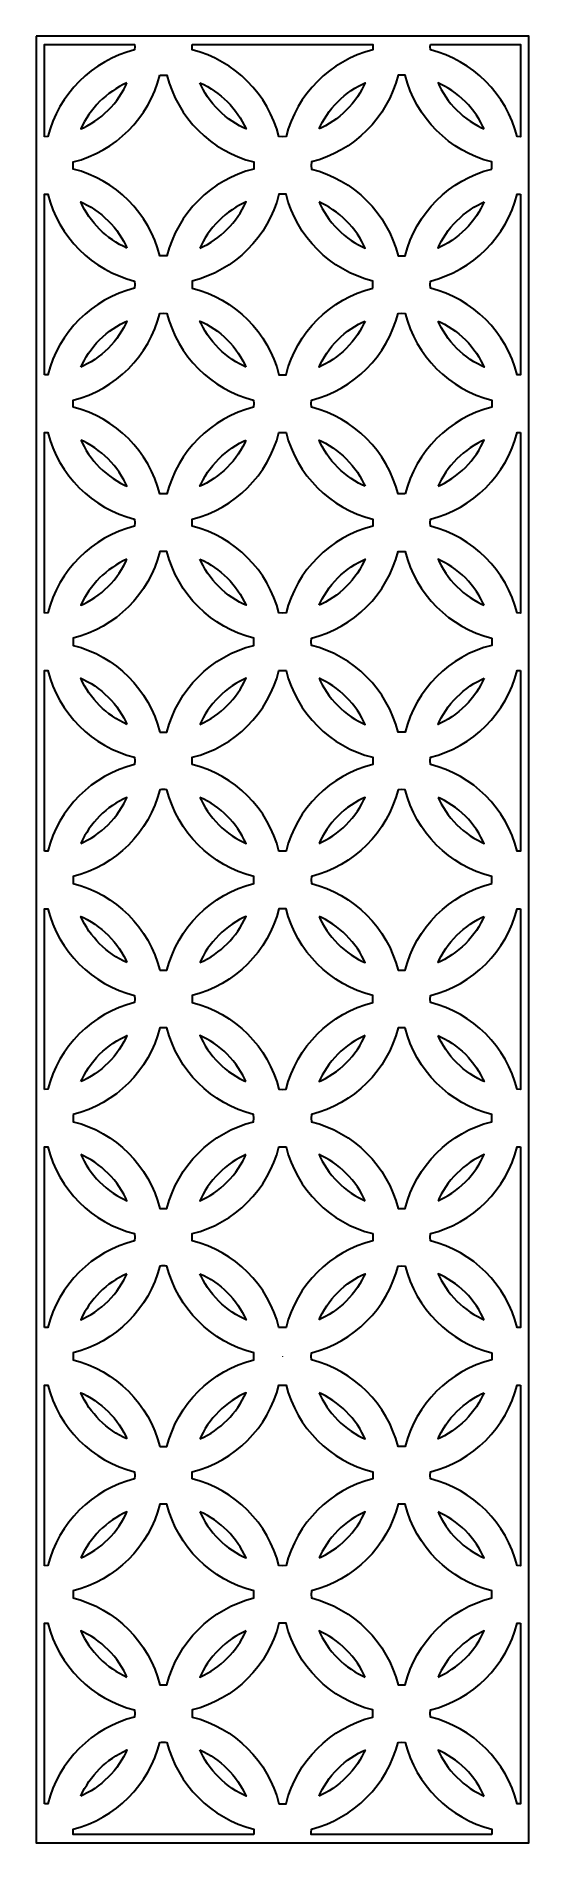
# Model space of a CAD drawing. Header units: centimetres. Extents: x 7.2 to 12.1, y -9 to 9.
import ezdxf

# ---------------------------------------------------------------- set-up
doc = ezdxf.new("R2010")
doc.units = ezdxf.units.CM
doc.header["$MEASUREMENT"] = 0
doc.layers.add('layer 1', color=7, linetype='Continuous')

msp = doc.modelspace()

# ---------------------------------------------------------------- linework, layer by layer
at = {"layer": 'layer 1', "color": 250, "lineweight": 30}
for points, knots in [([(7.22754, 9.00077), (7.22754, 9.00077), (12.1369, 9.00077), (12.1369, 9.00077), (12.1369, 9.00077), (12.1369, 9.00077), (12.1369, -9.00021), (12.1369, -9.00021), (12.1369, -9.00021), (12.1369, -9.00021), (7.22754, -9.00021), (7.22754, -9.00021), (7.22754, -9.00021), (7.22754, -9.00021), (7.22754, 9.00077), (7.22754, 9.00077)], [0, 0, 0, 0, 0.2, 0.2, 0.2, 0.2, 0.4, 0.4, 0.4, 0.4, 0.6, 0.6, 0.6, 0.6, 1, 1, 1, 1]), ([(7.30936, 7.99853), (7.30936, 7.99853), (7.34473, 7.99943), (7.34473, 7.99943), (7.34473, 7.99943), (7.45073, 8.42272), (7.78511, 8.75713), (8.20842, 8.86311), (8.20842, 8.86311), (8.20842, 8.86311), (8.20932, 8.89849), (8.20932, 8.89849), (8.20932, 8.89849), (8.20932, 8.89849), (8.2088, 8.91895), (8.2088, 8.91895), (8.2088, 8.91895), (8.2088, 8.91895), (7.30936, 8.91895), (7.30936, 8.91895), (7.30936, 8.91895), (7.30936, 8.91895), (7.30936, 7.99853), (7.30936, 7.99853)], [0, 0, 0, 0, 0.14285714, 0.14285714, 0.14285714, 0.14285714, 0.28571429, 0.28571429, 0.28571429, 0.28571429, 0.42857143, 0.42857143, 0.42857143, 0.42857143, 0.57142857, 0.57142857, 0.57142857, 0.57142857, 0.71428571, 0.71428571, 0.71428571, 0.71428571, 1, 1, 1, 1]), ([(8.78278, 8.91895), (8.78278, 8.91895), (8.78226, 8.89849), (8.78226, 8.89849), (8.78226, 8.89849), (8.78226, 8.89849), (8.78316, 8.86311), (8.78316, 8.86311), (8.78316, 8.86311), (9.20647, 8.75713), (9.54086, 8.42272), (9.64685, 7.99943), (9.64685, 7.99943), (9.64685, 7.99943), (9.68222, 7.99853), (9.68222, 7.99853), (9.68222, 7.99853), (9.68222, 7.99853), (9.71759, 7.99943), (9.71759, 7.99943), (9.71759, 7.99943), (9.82358, 8.42274), (10.15798, 8.75712), (10.58127, 8.86311), (10.58127, 8.86311), (10.58127, 8.86311), (10.58217, 8.89849), (10.58217, 8.89849), (10.58217, 8.89849), (10.58217, 8.89849), (10.58165, 8.91895), (10.58165, 8.91895), (10.58165, 8.91895), (10.58165, 8.91895), (8.78278, 8.91895), (8.78278, 8.91895)], [0, 0, 0, 0, 0.1, 0.1, 0.1, 0.1, 0.2, 0.2, 0.2, 0.2, 0.3, 0.3, 0.3, 0.3, 0.4, 0.4, 0.4, 0.4, 0.5, 0.5, 0.5, 0.5, 0.6, 0.6, 0.6, 0.6, 0.7, 0.7, 0.7, 0.7, 0.8, 0.8, 0.8, 0.8, 1, 1, 1, 1]), ([(11.15564, 8.91895), (11.15564, 8.91895), (11.15512, 8.89849), (11.15512, 8.89849), (11.15512, 8.89849), (11.15512, 8.89849), (11.15602, 8.86311), (11.15602, 8.86311), (11.15602, 8.86311), (11.57931, 8.75712), (11.91372, 8.42274), (12.01971, 7.99943), (12.01971, 7.99943), (12.01971, 7.99943), (12.05507, 7.99853), (12.05507, 7.99853), (12.05507, 7.99853), (12.05507, 7.99853), (12.05507, 8.91895), (12.05507, 8.91895), (12.05507, 8.91895), (12.05507, 8.91895), (11.15564, 8.91895), (11.15564, 8.91895)], [0, 0, 0, 0, 0.14285714, 0.14285714, 0.14285714, 0.14285714, 0.28571429, 0.28571429, 0.28571429, 0.28571429, 0.42857143, 0.42857143, 0.42857143, 0.42857143, 0.57142857, 0.57142857, 0.57142857, 0.57142857, 0.71428571, 0.71428571, 0.71428571, 0.71428571, 1, 1, 1, 1]), ([(8.46048, 8.61135), (8.35454, 8.18785), (8.01998, 7.85331), (7.5965, 7.74737), (7.5965, 7.74737), (7.59604, 7.73565), (7.59574, 7.72389), (7.59574, 7.71206), (7.59574, 7.71206), (7.59574, 7.70023), (7.59604, 7.68847), (7.5965, 7.67674), (7.5965, 7.67674), (8.01998, 7.5708), (8.35454, 7.23626), (8.46048, 6.81277), (8.46048, 6.81277), (8.4722, 6.81231), (8.48396, 6.81201), (8.49579, 6.81201), (8.49579, 6.81201), (8.50762, 6.81201), (8.51938, 6.81231), (8.5311, 6.81277), (8.5311, 6.81277), (8.63704, 7.23626), (8.9716, 7.5708), (9.39508, 7.67674), (9.39508, 7.67674), (9.39554, 7.68847), (9.39584, 7.70023), (9.39584, 7.71206), (9.39584, 7.71206), (9.39584, 7.72389), (9.39554, 7.73565), (9.39508, 7.74737), (9.39508, 7.74737), (8.9716, 7.85332), (8.63704, 8.18785), (8.5311, 8.61135), (8.5311, 8.61135), (8.51938, 8.6118), (8.50762, 8.61211), (8.49579, 8.61211), (8.49579, 8.61211), (8.48396, 8.61211), (8.4722, 8.6118), (8.46048, 8.61135)], [0, 0, 0, 0, 0.07692308, 0.07692308, 0.07692308, 0.07692308, 0.15384615, 0.15384615, 0.15384615, 0.15384615, 0.23076923, 0.23076923, 0.23076923, 0.23076923, 0.30769231, 0.30769231, 0.30769231, 0.30769231, 0.38461538, 0.38461538, 0.38461538, 0.38461538, 0.46153846, 0.46153846, 0.46153846, 0.46153846, 0.53846154, 0.53846154, 0.53846154, 0.53846154, 0.61538462, 0.61538462, 0.61538462, 0.61538462, 0.69230769, 0.69230769, 0.69230769, 0.69230769, 0.76923077, 0.76923077, 0.76923077, 0.76923077, 0.84615385, 0.84615385, 0.84615385, 0.84615385, 1, 1, 1, 1]), ([(8.13214, 8.5351), (8.13214, 8.5351), (8.12054, 8.50949), (8.12054, 8.50949), (8.12054, 8.50949), (8.12054, 8.50949), (8.10063, 8.47072), (8.10063, 8.47072), (8.10063, 8.47072), (8.10063, 8.47072), (8.07891, 8.43301), (8.07891, 8.43301), (8.07891, 8.43301), (8.07891, 8.43301), (8.05542, 8.39644), (8.05542, 8.39644), (8.05542, 8.39644), (8.05542, 8.39644), (8.03024, 8.36107), (8.03024, 8.36107), (8.03024, 8.36107), (8.03024, 8.36107), (8.00341, 8.32696), (8.00341, 8.32696), (8.00341, 8.32696), (8.00341, 8.32696), (7.975, 8.29417), (7.975, 8.29417), (7.975, 8.29417), (7.975, 8.29417), (7.94507, 8.26278), (7.94507, 8.26278), (7.94507, 8.26278), (7.94507, 8.26278), (7.91368, 8.23285), (7.91368, 8.23285), (7.91368, 8.23285), (7.91368, 8.23285), (7.88089, 8.20444), (7.88089, 8.20444), (7.88089, 8.20444), (7.88089, 8.20444), (7.84678, 8.17761), (7.84678, 8.17761), (7.84678, 8.17761), (7.84678, 8.17761), (7.81141, 8.15242), (7.81141, 8.15242), (7.81141, 8.15242), (7.81141, 8.15242), (7.77484, 8.12894), (7.77484, 8.12894), (7.77484, 8.12894), (7.77484, 8.12894), (7.73713, 8.10722), (7.73713, 8.10722), (7.73713, 8.10722), (7.73713, 8.10722), (7.69835, 8.08731), (7.69835, 8.08731), (7.69835, 8.08731), (7.69835, 8.08731), (7.67275, 8.0757), (7.67275, 8.0757), (7.67275, 8.0757), (7.76345, 8.27985), (7.928, 8.4444), (8.13214, 8.5351)], [0, 0, 0, 0, 0.05555556, 0.05555556, 0.05555556, 0.05555556, 0.11111111, 0.11111111, 0.11111111, 0.11111111, 0.16666667, 0.16666667, 0.16666667, 0.16666667, 0.22222222, 0.22222222, 0.22222222, 0.22222222, 0.27777778, 0.27777778, 0.27777778, 0.27777778, 0.33333333, 0.33333333, 0.33333333, 0.33333333, 0.38888889, 0.38888889, 0.38888889, 0.38888889, 0.44444444, 0.44444444, 0.44444444, 0.44444444, 0.5, 0.5, 0.5, 0.5, 0.55555556, 0.55555556, 0.55555556, 0.55555556, 0.61111111, 0.61111111, 0.61111111, 0.61111111, 0.66666667, 0.66666667, 0.66666667, 0.66666667, 0.72222222, 0.72222222, 0.72222222, 0.72222222, 0.77777778, 0.77777778, 0.77777778, 0.77777778, 0.83333333, 0.83333333, 0.83333333, 0.83333333, 0.88888889, 0.88888889, 0.88888889, 0.88888889, 1, 1, 1, 1]), ([(8.85943, 8.5351), (8.85943, 8.5351), (8.87104, 8.50949), (8.87104, 8.50949), (8.87104, 8.50949), (8.87104, 8.50949), (8.89095, 8.47072), (8.89095, 8.47072), (8.89095, 8.47072), (8.89095, 8.47072), (8.91267, 8.43301), (8.91267, 8.43301), (8.91267, 8.43301), (8.91267, 8.43301), (8.93615, 8.39644), (8.93615, 8.39644), (8.93615, 8.39644), (8.93615, 8.39644), (8.96134, 8.36107), (8.96134, 8.36107), (8.96134, 8.36107), (8.96134, 8.36107), (8.98817, 8.32696), (8.98817, 8.32696), (8.98817, 8.32696), (8.98817, 8.32696), (9.01658, 8.29417), (9.01658, 8.29417), (9.01658, 8.29417), (9.01658, 8.29417), (9.04651, 8.26278), (9.04651, 8.26278), (9.04651, 8.26278), (9.04651, 8.26278), (9.0779, 8.23285), (9.0779, 8.23285), (9.0779, 8.23285), (9.0779, 8.23285), (9.11069, 8.20444), (9.11069, 8.20444), (9.11069, 8.20444), (9.11069, 8.20444), (9.1448, 8.17761), (9.1448, 8.17761), (9.1448, 8.17761), (9.1448, 8.17761), (9.18017, 8.15242), (9.18017, 8.15242), (9.18017, 8.15242), (9.18017, 8.15242), (9.21674, 8.12894), (9.21674, 8.12894), (9.21674, 8.12894), (9.21674, 8.12894), (9.25445, 8.10722), (9.25445, 8.10722), (9.25445, 8.10722), (9.25445, 8.10722), (9.29322, 8.08731), (9.29322, 8.08731), (9.29322, 8.08731), (9.29322, 8.08731), (9.31883, 8.0757), (9.31883, 8.0757), (9.31883, 8.0757), (9.22813, 8.27985), (9.06358, 8.4444), (8.85943, 8.5351)], [0, 0, 0, 0, 0.05555556, 0.05555556, 0.05555556, 0.05555556, 0.11111111, 0.11111111, 0.11111111, 0.11111111, 0.16666667, 0.16666667, 0.16666667, 0.16666667, 0.22222222, 0.22222222, 0.22222222, 0.22222222, 0.27777778, 0.27777778, 0.27777778, 0.27777778, 0.33333333, 0.33333333, 0.33333333, 0.33333333, 0.38888889, 0.38888889, 0.38888889, 0.38888889, 0.44444444, 0.44444444, 0.44444444, 0.44444444, 0.5, 0.5, 0.5, 0.5, 0.55555556, 0.55555556, 0.55555556, 0.55555556, 0.61111111, 0.61111111, 0.61111111, 0.61111111, 0.66666667, 0.66666667, 0.66666667, 0.66666667, 0.72222222, 0.72222222, 0.72222222, 0.72222222, 0.77777778, 0.77777778, 0.77777778, 0.77777778, 0.83333333, 0.83333333, 0.83333333, 0.83333333, 0.88888889, 0.88888889, 0.88888889, 0.88888889, 1, 1, 1, 1]), ([(11.7677, 7.67669), (11.34439, 7.5707), (11.01001, 7.23629), (10.90402, 6.813), (10.90402, 6.813), (10.90402, 6.813), (10.86865, 6.8121), (10.86865, 6.8121), (10.86865, 6.8121), (10.86865, 6.8121), (10.83328, 6.813), (10.83328, 6.813), (10.83328, 6.813), (10.72729, 7.23631), (10.39288, 7.5707), (9.96959, 7.67669), (9.96959, 7.67669), (9.96959, 7.67669), (9.96869, 7.71206), (9.96869, 7.71206), (9.96869, 7.71206), (9.96869, 7.71206), (9.96959, 7.74743), (9.96959, 7.74743), (9.96959, 7.74743), (10.39288, 7.85342), (10.72729, 8.1878), (10.83328, 8.61111), (10.83328, 8.61111), (10.83328, 8.61111), (10.86865, 8.61201), (10.86865, 8.61201), (10.86865, 8.61201), (10.86865, 8.61201), (10.90402, 8.61111), (10.90402, 8.61111), (10.90402, 8.61111), (11.01, 8.1878), (11.34441, 7.85342), (11.7677, 7.74743), (11.7677, 7.74743), (11.7677, 7.74743), (11.7686, 7.71206), (11.7686, 7.71206), (11.7686, 7.71206), (11.7686, 7.71206), (11.7677, 7.67669), (11.7677, 7.67669)], [0, 0, 0, 0, 0.07692308, 0.07692308, 0.07692308, 0.07692308, 0.15384615, 0.15384615, 0.15384615, 0.15384615, 0.23076923, 0.23076923, 0.23076923, 0.23076923, 0.30769231, 0.30769231, 0.30769231, 0.30769231, 0.38461538, 0.38461538, 0.38461538, 0.38461538, 0.46153846, 0.46153846, 0.46153846, 0.46153846, 0.53846154, 0.53846154, 0.53846154, 0.53846154, 0.61538462, 0.61538462, 0.61538462, 0.61538462, 0.69230769, 0.69230769, 0.69230769, 0.69230769, 0.76923077, 0.76923077, 0.76923077, 0.76923077, 0.84615385, 0.84615385, 0.84615385, 0.84615385, 1, 1, 1, 1]), ([(10.04607, 8.07591), (10.04607, 8.07591), (10.07122, 8.08731), (10.07122, 8.08731), (10.07122, 8.08731), (10.07122, 8.08731), (10.10999, 8.10722), (10.10999, 8.10722), (10.10999, 8.10722), (10.10999, 8.10722), (10.1477, 8.12894), (10.1477, 8.12894), (10.1477, 8.12894), (10.1477, 8.12894), (10.18427, 8.15242), (10.18427, 8.15242), (10.18427, 8.15242), (10.18427, 8.15242), (10.21964, 8.17761), (10.21964, 8.17761), (10.21964, 8.17761), (10.21964, 8.17761), (10.25375, 8.20444), (10.25375, 8.20444), (10.25375, 8.20444), (10.25375, 8.20444), (10.28653, 8.23285), (10.28653, 8.23285), (10.28653, 8.23285), (10.28653, 8.23285), (10.31792, 8.26278), (10.31792, 8.26278), (10.31792, 8.26278), (10.31792, 8.26278), (10.34786, 8.29418), (10.34786, 8.29418), (10.34786, 8.29418), (10.34786, 8.29418), (10.37627, 8.32696), (10.37627, 8.32696), (10.37627, 8.32696), (10.37627, 8.32696), (10.4031, 8.36107), (10.4031, 8.36107), (10.4031, 8.36107), (10.4031, 8.36107), (10.42829, 8.39644), (10.42829, 8.39644), (10.42829, 8.39644), (10.42829, 8.39644), (10.45177, 8.43301), (10.45177, 8.43301), (10.45177, 8.43301), (10.45177, 8.43301), (10.47349, 8.47071), (10.47349, 8.47071), (10.47349, 8.47071), (10.47349, 8.47071), (10.4934, 8.50949), (10.4934, 8.50949), (10.4934, 8.50949), (10.4934, 8.50949), (10.50479, 8.53463), (10.50479, 8.53463), (10.50479, 8.53463), (10.50479, 8.53463), (10.47965, 8.52323), (10.47965, 8.52323), (10.47965, 8.52323), (10.47965, 8.52323), (10.44087, 8.50333), (10.44087, 8.50333), (10.44087, 8.50333), (10.44087, 8.50333), (10.40317, 8.4816), (10.40317, 8.4816), (10.40317, 8.4816), (10.40317, 8.4816), (10.3666, 8.45812), (10.3666, 8.45812), (10.3666, 8.45812), (10.3666, 8.45812), (10.33123, 8.43294), (10.33123, 8.43294), (10.33123, 8.43294), (10.33123, 8.43294), (10.29711, 8.40611), (10.29711, 8.40611), (10.29711, 8.40611), (10.29711, 8.40611), (10.26433, 8.37769), (10.26433, 8.37769), (10.26433, 8.37769), (10.26433, 8.37769), (10.23294, 8.34776), (10.23294, 8.34776), (10.23294, 8.34776), (10.23294, 8.34776), (10.20301, 8.31637), (10.20301, 8.31637), (10.20301, 8.31637), (10.20301, 8.31637), (10.1746, 8.28359), (10.1746, 8.28359), (10.1746, 8.28359), (10.1746, 8.28359), (10.14777, 8.24948), (10.14777, 8.24948), (10.14777, 8.24948), (10.14777, 8.24948), (10.12258, 8.2141), (10.12258, 8.2141), (10.12258, 8.2141), (10.12258, 8.2141), (10.0991, 8.17753), (10.0991, 8.17753), (10.0991, 8.17753), (10.0991, 8.17753), (10.07738, 8.13983), (10.07738, 8.13983), (10.07738, 8.13983), (10.07738, 8.13983), (10.05747, 8.10105), (10.05747, 8.10105), (10.05747, 8.10105), (10.05747, 8.10105), (10.04607, 8.07591), (10.04607, 8.07591)], [0, 0, 0, 0, 0.03030303, 0.03030303, 0.03030303, 0.03030303, 0.06060606, 0.06060606, 0.06060606, 0.06060606, 0.09090909, 0.09090909, 0.09090909, 0.09090909, 0.12121212, 0.12121212, 0.12121212, 0.12121212, 0.15151515, 0.15151515, 0.15151515, 0.15151515, 0.18181818, 0.18181818, 0.18181818, 0.18181818, 0.21212121, 0.21212121, 0.21212121, 0.21212121, 0.24242424, 0.24242424, 0.24242424, 0.24242424, 0.27272727, 0.27272727, 0.27272727, 0.27272727, 0.3030303, 0.3030303, 0.3030303, 0.3030303, 0.33333333, 0.33333333, 0.33333333, 0.33333333, 0.36363636, 0.36363636, 0.36363636, 0.36363636, 0.39393939, 0.39393939, 0.39393939, 0.39393939, 0.42424242, 0.42424242, 0.42424242, 0.42424242, 0.45454545, 0.45454545, 0.45454545, 0.45454545, 0.48484848, 0.48484848, 0.48484848, 0.48484848, 0.51515152, 0.51515152, 0.51515152, 0.51515152, 0.54545455, 0.54545455, 0.54545455, 0.54545455, 0.57575758, 0.57575758, 0.57575758, 0.57575758, 0.60606061, 0.60606061, 0.60606061, 0.60606061, 0.63636364, 0.63636364, 0.63636364, 0.63636364, 0.66666667, 0.66666667, 0.66666667, 0.66666667, 0.6969697, 0.6969697, 0.6969697, 0.6969697, 0.72727273, 0.72727273, 0.72727273, 0.72727273, 0.75757576, 0.75757576, 0.75757576, 0.75757576, 0.78787879, 0.78787879, 0.78787879, 0.78787879, 0.81818182, 0.81818182, 0.81818182, 0.81818182, 0.84848485, 0.84848485, 0.84848485, 0.84848485, 0.87878788, 0.87878788, 0.87878788, 0.87878788, 0.90909091, 0.90909091, 0.90909091, 0.90909091, 0.93939394, 0.93939394, 0.93939394, 0.93939394, 1, 1, 1, 1]), ([(11.69122, 8.07591), (11.69122, 8.07591), (11.66607, 8.08731), (11.66607, 8.08731), (11.66607, 8.08731), (11.66607, 8.08731), (11.6273, 8.10722), (11.6273, 8.10722), (11.6273, 8.10722), (11.6273, 8.10722), (11.58959, 8.12894), (11.58959, 8.12894), (11.58959, 8.12894), (11.58959, 8.12894), (11.55302, 8.15242), (11.55302, 8.15242), (11.55302, 8.15242), (11.55302, 8.15242), (11.51765, 8.17761), (11.51765, 8.17761), (11.51765, 8.17761), (11.51765, 8.17761), (11.48354, 8.20444), (11.48354, 8.20444), (11.48354, 8.20444), (11.48354, 8.20444), (11.45076, 8.23285), (11.45076, 8.23285), (11.45076, 8.23285), (11.45076, 8.23285), (11.41937, 8.26278), (11.41937, 8.26278), (11.41937, 8.26278), (11.41937, 8.26278), (11.38943, 8.29418), (11.38943, 8.29418), (11.38943, 8.29418), (11.38943, 8.29418), (11.36102, 8.32696), (11.36102, 8.32696), (11.36102, 8.32696), (11.36102, 8.32696), (11.33419, 8.36107), (11.33419, 8.36107), (11.33419, 8.36107), (11.33419, 8.36107), (11.30901, 8.39644), (11.30901, 8.39644), (11.30901, 8.39644), (11.30901, 8.39644), (11.28552, 8.43301), (11.28552, 8.43301), (11.28552, 8.43301), (11.28552, 8.43301), (11.2638, 8.47071), (11.2638, 8.47071), (11.2638, 8.47071), (11.2638, 8.47071), (11.24389, 8.50949), (11.24389, 8.50949), (11.24389, 8.50949), (11.24389, 8.50949), (11.2325, 8.53463), (11.2325, 8.53463), (11.2325, 8.53463), (11.2325, 8.53463), (11.25765, 8.52323), (11.25765, 8.52323), (11.25765, 8.52323), (11.25765, 8.52323), (11.29642, 8.50333), (11.29642, 8.50333), (11.29642, 8.50333), (11.29642, 8.50333), (11.33413, 8.4816), (11.33413, 8.4816), (11.33413, 8.4816), (11.33413, 8.4816), (11.3707, 8.45812), (11.3707, 8.45812), (11.3707, 8.45812), (11.3707, 8.45812), (11.40607, 8.43294), (11.40607, 8.43294), (11.40607, 8.43294), (11.40607, 8.43294), (11.44018, 8.40611), (11.44018, 8.40611), (11.44018, 8.40611), (11.44018, 8.40611), (11.47296, 8.37769), (11.47296, 8.37769), (11.47296, 8.37769), (11.47296, 8.37769), (11.50435, 8.34776), (11.50435, 8.34776), (11.50435, 8.34776), (11.50435, 8.34776), (11.53429, 8.31637), (11.53429, 8.31637), (11.53429, 8.31637), (11.53429, 8.31637), (11.5627, 8.28359), (11.5627, 8.28359), (11.5627, 8.28359), (11.5627, 8.28359), (11.58953, 8.24948), (11.58953, 8.24948), (11.58953, 8.24948), (11.58953, 8.24948), (11.61471, 8.2141), (11.61471, 8.2141), (11.61471, 8.2141), (11.61471, 8.2141), (11.6382, 8.17753), (11.6382, 8.17753), (11.6382, 8.17753), (11.6382, 8.17753), (11.65992, 8.13983), (11.65992, 8.13983), (11.65992, 8.13983), (11.65992, 8.13983), (11.67982, 8.10105), (11.67982, 8.10105), (11.67982, 8.10105), (11.67982, 8.10105), (11.69122, 8.07591), (11.69122, 8.07591)], [0, 0, 0, 0, 0.03030303, 0.03030303, 0.03030303, 0.03030303, 0.06060606, 0.06060606, 0.06060606, 0.06060606, 0.09090909, 0.09090909, 0.09090909, 0.09090909, 0.12121212, 0.12121212, 0.12121212, 0.12121212, 0.15151515, 0.15151515, 0.15151515, 0.15151515, 0.18181818, 0.18181818, 0.18181818, 0.18181818, 0.21212121, 0.21212121, 0.21212121, 0.21212121, 0.24242424, 0.24242424, 0.24242424, 0.24242424, 0.27272727, 0.27272727, 0.27272727, 0.27272727, 0.3030303, 0.3030303, 0.3030303, 0.3030303, 0.33333333, 0.33333333, 0.33333333, 0.33333333, 0.36363636, 0.36363636, 0.36363636, 0.36363636, 0.39393939, 0.39393939, 0.39393939, 0.39393939, 0.42424242, 0.42424242, 0.42424242, 0.42424242, 0.45454545, 0.45454545, 0.45454545, 0.45454545, 0.48484848, 0.48484848, 0.48484848, 0.48484848, 0.51515152, 0.51515152, 0.51515152, 0.51515152, 0.54545455, 0.54545455, 0.54545455, 0.54545455, 0.57575758, 0.57575758, 0.57575758, 0.57575758, 0.60606061, 0.60606061, 0.60606061, 0.60606061, 0.63636364, 0.63636364, 0.63636364, 0.63636364, 0.66666667, 0.66666667, 0.66666667, 0.66666667, 0.6969697, 0.6969697, 0.6969697, 0.6969697, 0.72727273, 0.72727273, 0.72727273, 0.72727273, 0.75757576, 0.75757576, 0.75757576, 0.75757576, 0.78787879, 0.78787879, 0.78787879, 0.78787879, 0.81818182, 0.81818182, 0.81818182, 0.81818182, 0.84848485, 0.84848485, 0.84848485, 0.84848485, 0.87878788, 0.87878788, 0.87878788, 0.87878788, 0.90909091, 0.90909091, 0.90909091, 0.90909091, 0.93939394, 0.93939394, 0.93939394, 0.93939394, 1, 1, 1, 1]), ([(7.30936, 5.62567), (7.30936, 5.62567), (7.34473, 5.62657), (7.34473, 5.62657), (7.34473, 5.62657), (7.45072, 6.04988), (7.78513, 6.38426), (8.20842, 6.49026), (8.20842, 6.49026), (8.20842, 6.49026), (8.20932, 6.52563), (8.20932, 6.52563), (8.20932, 6.52563), (8.20932, 6.52563), (8.20842, 6.561), (8.20842, 6.561), (8.20842, 6.561), (7.78511, 6.66698), (7.45072, 7.00139), (7.34473, 7.42469), (7.34473, 7.42469), (7.34473, 7.42469), (7.30936, 7.42559), (7.30936, 7.42559), (7.30936, 7.42559), (7.30936, 7.42559), (7.30936, 5.62567), (7.30936, 5.62567)], [0, 0, 0, 0, 0.125, 0.125, 0.125, 0.125, 0.25, 0.25, 0.25, 0.25, 0.375, 0.375, 0.375, 0.375, 0.5, 0.5, 0.5, 0.5, 0.625, 0.625, 0.625, 0.625, 0.75, 0.75, 0.75, 0.75, 1, 1, 1, 1]), ([(10.58127, 6.49026), (10.15797, 6.38427), (9.82358, 6.04986), (9.71759, 5.62657), (9.71759, 5.62657), (9.71759, 5.62657), (9.68222, 5.62567), (9.68222, 5.62567), (9.68222, 5.62567), (9.68222, 5.62567), (9.64685, 5.62657), (9.64685, 5.62657), (9.64685, 5.62657), (9.54086, 6.04988), (9.20645, 6.38427), (8.78316, 6.49026), (8.78316, 6.49026), (8.78316, 6.49026), (8.78226, 6.52563), (8.78226, 6.52563), (8.78226, 6.52563), (8.78226, 6.52563), (8.78316, 6.561), (8.78316, 6.561), (8.78316, 6.561), (9.20647, 6.66698), (9.54086, 7.00139), (9.64685, 7.42469), (9.64685, 7.42469), (9.64685, 7.42469), (9.68222, 7.42559), (9.68222, 7.42559), (9.68222, 7.42559), (9.68222, 7.42559), (9.71759, 7.42469), (9.71759, 7.42469), (9.71759, 7.42469), (9.82357, 7.00138), (10.15798, 6.66699), (10.58127, 6.561), (10.58127, 6.561), (10.58127, 6.561), (10.58217, 6.52563), (10.58217, 6.52563), (10.58217, 6.52563), (10.58217, 6.52563), (10.58127, 6.49026), (10.58127, 6.49026)], [0, 0, 0, 0, 0.07692308, 0.07692308, 0.07692308, 0.07692308, 0.15384615, 0.15384615, 0.15384615, 0.15384615, 0.23076923, 0.23076923, 0.23076923, 0.23076923, 0.30769231, 0.30769231, 0.30769231, 0.30769231, 0.38461538, 0.38461538, 0.38461538, 0.38461538, 0.46153846, 0.46153846, 0.46153846, 0.46153846, 0.53846154, 0.53846154, 0.53846154, 0.53846154, 0.61538462, 0.61538462, 0.61538462, 0.61538462, 0.69230769, 0.69230769, 0.69230769, 0.69230769, 0.76923077, 0.76923077, 0.76923077, 0.76923077, 0.84615385, 0.84615385, 0.84615385, 0.84615385, 1, 1, 1, 1]), ([(12.05507, 7.42559), (12.05507, 7.42559), (12.01971, 7.42469), (12.01971, 7.42469), (12.01971, 7.42469), (11.91372, 7.00138), (11.57931, 6.66699), (11.15602, 6.561), (11.15602, 6.561), (11.15602, 6.561), (11.15512, 6.52563), (11.15512, 6.52563), (11.15512, 6.52563), (11.15512, 6.52563), (11.15602, 6.49026), (11.15602, 6.49026), (11.15602, 6.49026), (11.57933, 6.38427), (11.91371, 6.04986), (12.01971, 5.62657), (12.01971, 5.62657), (12.01971, 5.62657), (12.05507, 5.62567), (12.05507, 5.62567), (12.05507, 5.62567), (12.05507, 5.62567), (12.05507, 7.42559), (12.05507, 7.42559)], [0, 0, 0, 0, 0.125, 0.125, 0.125, 0.125, 0.25, 0.25, 0.25, 0.25, 0.375, 0.375, 0.375, 0.375, 0.5, 0.5, 0.5, 0.5, 0.625, 0.625, 0.625, 0.625, 0.75, 0.75, 0.75, 0.75, 1, 1, 1, 1]), ([(8.13215, 6.88901), (8.13215, 6.88901), (8.12054, 6.91462), (8.12054, 6.91462), (8.12054, 6.91462), (8.12054, 6.91462), (8.10063, 6.9534), (8.10063, 6.9534), (8.10063, 6.9534), (8.10063, 6.9534), (8.07891, 6.99111), (8.07891, 6.99111), (8.07891, 6.99111), (8.07891, 6.99111), (8.05542, 7.02768), (8.05542, 7.02768), (8.05542, 7.02768), (8.05542, 7.02768), (8.03024, 7.06305), (8.03024, 7.06305), (8.03024, 7.06305), (8.03024, 7.06305), (8.00341, 7.09716), (8.00341, 7.09716), (8.00341, 7.09716), (8.00341, 7.09716), (7.975, 7.12995), (7.975, 7.12995), (7.975, 7.12995), (7.975, 7.12995), (7.94507, 7.16134), (7.94507, 7.16134), (7.94507, 7.16134), (7.94507, 7.16134), (7.91368, 7.19127), (7.91368, 7.19127), (7.91368, 7.19127), (7.91368, 7.19127), (7.88089, 7.21968), (7.88089, 7.21968), (7.88089, 7.21968), (7.88089, 7.21968), (7.84678, 7.24651), (7.84678, 7.24651), (7.84678, 7.24651), (7.84678, 7.24651), (7.81141, 7.27169), (7.81141, 7.27169), (7.81141, 7.27169), (7.81141, 7.27169), (7.77484, 7.29518), (7.77484, 7.29518), (7.77484, 7.29518), (7.77484, 7.29518), (7.73713, 7.3169), (7.73713, 7.3169), (7.73713, 7.3169), (7.73713, 7.3169), (7.69835, 7.33681), (7.69835, 7.33681), (7.69835, 7.33681), (7.69835, 7.33681), (7.67275, 7.34842), (7.67275, 7.34842), (7.67275, 7.34842), (7.76345, 7.14427), (7.928, 6.97971), (8.13215, 6.88901)], [0, 0, 0, 0, 0.05555556, 0.05555556, 0.05555556, 0.05555556, 0.11111111, 0.11111111, 0.11111111, 0.11111111, 0.16666667, 0.16666667, 0.16666667, 0.16666667, 0.22222222, 0.22222222, 0.22222222, 0.22222222, 0.27777778, 0.27777778, 0.27777778, 0.27777778, 0.33333333, 0.33333333, 0.33333333, 0.33333333, 0.38888889, 0.38888889, 0.38888889, 0.38888889, 0.44444444, 0.44444444, 0.44444444, 0.44444444, 0.5, 0.5, 0.5, 0.5, 0.55555556, 0.55555556, 0.55555556, 0.55555556, 0.61111111, 0.61111111, 0.61111111, 0.61111111, 0.66666667, 0.66666667, 0.66666667, 0.66666667, 0.72222222, 0.72222222, 0.72222222, 0.72222222, 0.77777778, 0.77777778, 0.77777778, 0.77777778, 0.83333333, 0.83333333, 0.83333333, 0.83333333, 0.88888889, 0.88888889, 0.88888889, 0.88888889, 1, 1, 1, 1]), ([(8.85943, 6.88901), (8.85943, 6.88901), (8.87104, 6.91462), (8.87104, 6.91462), (8.87104, 6.91462), (8.87104, 6.91462), (8.89095, 6.9534), (8.89095, 6.9534), (8.89095, 6.9534), (8.89095, 6.9534), (8.91267, 6.99111), (8.91267, 6.99111), (8.91267, 6.99111), (8.91267, 6.99111), (8.93615, 7.02768), (8.93615, 7.02768), (8.93615, 7.02768), (8.93615, 7.02768), (8.96134, 7.06305), (8.96134, 7.06305), (8.96134, 7.06305), (8.96134, 7.06305), (8.98817, 7.09716), (8.98817, 7.09716), (8.98817, 7.09716), (8.98817, 7.09716), (9.01658, 7.12995), (9.01658, 7.12995), (9.01658, 7.12995), (9.01658, 7.12995), (9.04651, 7.16134), (9.04651, 7.16134), (9.04651, 7.16134), (9.04651, 7.16134), (9.0779, 7.19127), (9.0779, 7.19127), (9.0779, 7.19127), (9.0779, 7.19127), (9.11069, 7.21968), (9.11069, 7.21968), (9.11069, 7.21968), (9.11069, 7.21968), (9.1448, 7.24651), (9.1448, 7.24651), (9.1448, 7.24651), (9.1448, 7.24651), (9.18017, 7.27169), (9.18017, 7.27169), (9.18017, 7.27169), (9.18017, 7.27169), (9.21674, 7.29518), (9.21674, 7.29518), (9.21674, 7.29518), (9.21674, 7.29518), (9.25445, 7.3169), (9.25445, 7.3169), (9.25445, 7.3169), (9.25445, 7.3169), (9.29322, 7.33681), (9.29322, 7.33681), (9.29322, 7.33681), (9.29322, 7.33681), (9.31883, 7.34842), (9.31883, 7.34842), (9.31883, 7.34842), (9.22814, 7.14427), (9.06358, 6.97971), (8.85943, 6.88901)], [0, 0, 0, 0, 0.05555556, 0.05555556, 0.05555556, 0.05555556, 0.11111111, 0.11111111, 0.11111111, 0.11111111, 0.16666667, 0.16666667, 0.16666667, 0.16666667, 0.22222222, 0.22222222, 0.22222222, 0.22222222, 0.27777778, 0.27777778, 0.27777778, 0.27777778, 0.33333333, 0.33333333, 0.33333333, 0.33333333, 0.38888889, 0.38888889, 0.38888889, 0.38888889, 0.44444444, 0.44444444, 0.44444444, 0.44444444, 0.5, 0.5, 0.5, 0.5, 0.55555556, 0.55555556, 0.55555556, 0.55555556, 0.61111111, 0.61111111, 0.61111111, 0.61111111, 0.66666667, 0.66666667, 0.66666667, 0.66666667, 0.72222222, 0.72222222, 0.72222222, 0.72222222, 0.77777778, 0.77777778, 0.77777778, 0.77777778, 0.83333333, 0.83333333, 0.83333333, 0.83333333, 0.88888889, 0.88888889, 0.88888889, 0.88888889, 1, 1, 1, 1]), ([(10.04607, 7.34821), (10.04607, 7.34821), (10.07122, 7.33681), (10.07122, 7.33681), (10.07122, 7.33681), (10.07122, 7.33681), (10.10999, 7.3169), (10.10999, 7.3169), (10.10999, 7.3169), (10.10999, 7.3169), (10.1477, 7.29518), (10.1477, 7.29518), (10.1477, 7.29518), (10.1477, 7.29518), (10.18427, 7.27169), (10.18427, 7.27169), (10.18427, 7.27169), (10.18427, 7.27169), (10.21964, 7.24651), (10.21964, 7.24651), (10.21964, 7.24651), (10.21964, 7.24651), (10.25375, 7.21968), (10.25375, 7.21968), (10.25375, 7.21968), (10.25375, 7.21968), (10.28653, 7.19127), (10.28653, 7.19127), (10.28653, 7.19127), (10.28653, 7.19127), (10.31792, 7.16134), (10.31792, 7.16134), (10.31792, 7.16134), (10.31792, 7.16134), (10.34786, 7.12994), (10.34786, 7.12994), (10.34786, 7.12994), (10.34786, 7.12994), (10.37627, 7.09716), (10.37627, 7.09716), (10.37627, 7.09716), (10.37627, 7.09716), (10.4031, 7.06305), (10.4031, 7.06305), (10.4031, 7.06305), (10.4031, 7.06305), (10.42829, 7.02768), (10.42829, 7.02768), (10.42829, 7.02768), (10.42829, 7.02768), (10.45177, 6.99111), (10.45177, 6.99111), (10.45177, 6.99111), (10.45177, 6.99111), (10.47349, 6.9534), (10.47349, 6.9534), (10.47349, 6.9534), (10.47349, 6.9534), (10.4934, 6.91463), (10.4934, 6.91463), (10.4934, 6.91463), (10.4934, 6.91463), (10.5048, 6.88948), (10.5048, 6.88948), (10.5048, 6.88948), (10.5048, 6.88948), (10.47965, 6.90088), (10.47965, 6.90088), (10.47965, 6.90088), (10.47965, 6.90088), (10.44087, 6.92079), (10.44087, 6.92079), (10.44087, 6.92079), (10.44087, 6.92079), (10.40317, 6.94251), (10.40317, 6.94251), (10.40317, 6.94251), (10.40317, 6.94251), (10.3666, 6.96599), (10.3666, 6.96599), (10.3666, 6.96599), (10.3666, 6.96599), (10.33123, 6.99117), (10.33123, 6.99117), (10.33123, 6.99117), (10.33123, 6.99117), (10.29712, 7.018), (10.29712, 7.018), (10.29712, 7.018), (10.29712, 7.018), (10.26433, 7.04642), (10.26433, 7.04642), (10.26433, 7.04642), (10.26433, 7.04642), (10.23294, 7.07635), (10.23294, 7.07635), (10.23294, 7.07635), (10.23294, 7.07635), (10.20301, 7.10774), (10.20301, 7.10774), (10.20301, 7.10774), (10.20301, 7.10774), (10.17459, 7.14053), (10.17459, 7.14053), (10.17459, 7.14053), (10.17459, 7.14053), (10.14777, 7.17463), (10.14777, 7.17463), (10.14777, 7.17463), (10.14777, 7.17463), (10.12258, 7.21001), (10.12258, 7.21001), (10.12258, 7.21001), (10.12258, 7.21001), (10.0991, 7.24658), (10.0991, 7.24658), (10.0991, 7.24658), (10.0991, 7.24658), (10.07738, 7.28428), (10.07738, 7.28428), (10.07738, 7.28428), (10.07738, 7.28428), (10.05747, 7.32306), (10.05747, 7.32306), (10.05747, 7.32306), (10.05747, 7.32306), (10.04607, 7.34821), (10.04607, 7.34821)], [0, 0, 0, 0, 0.03030303, 0.03030303, 0.03030303, 0.03030303, 0.06060606, 0.06060606, 0.06060606, 0.06060606, 0.09090909, 0.09090909, 0.09090909, 0.09090909, 0.12121212, 0.12121212, 0.12121212, 0.12121212, 0.15151515, 0.15151515, 0.15151515, 0.15151515, 0.18181818, 0.18181818, 0.18181818, 0.18181818, 0.21212121, 0.21212121, 0.21212121, 0.21212121, 0.24242424, 0.24242424, 0.24242424, 0.24242424, 0.27272727, 0.27272727, 0.27272727, 0.27272727, 0.3030303, 0.3030303, 0.3030303, 0.3030303, 0.33333333, 0.33333333, 0.33333333, 0.33333333, 0.36363636, 0.36363636, 0.36363636, 0.36363636, 0.39393939, 0.39393939, 0.39393939, 0.39393939, 0.42424242, 0.42424242, 0.42424242, 0.42424242, 0.45454545, 0.45454545, 0.45454545, 0.45454545, 0.48484848, 0.48484848, 0.48484848, 0.48484848, 0.51515152, 0.51515152, 0.51515152, 0.51515152, 0.54545455, 0.54545455, 0.54545455, 0.54545455, 0.57575758, 0.57575758, 0.57575758, 0.57575758, 0.60606061, 0.60606061, 0.60606061, 0.60606061, 0.63636364, 0.63636364, 0.63636364, 0.63636364, 0.66666667, 0.66666667, 0.66666667, 0.66666667, 0.6969697, 0.6969697, 0.6969697, 0.6969697, 0.72727273, 0.72727273, 0.72727273, 0.72727273, 0.75757576, 0.75757576, 0.75757576, 0.75757576, 0.78787879, 0.78787879, 0.78787879, 0.78787879, 0.81818182, 0.81818182, 0.81818182, 0.81818182, 0.84848485, 0.84848485, 0.84848485, 0.84848485, 0.87878788, 0.87878788, 0.87878788, 0.87878788, 0.90909091, 0.90909091, 0.90909091, 0.90909091, 0.93939394, 0.93939394, 0.93939394, 0.93939394, 1, 1, 1, 1]), ([(11.69122, 7.34821), (11.69122, 7.34821), (11.66607, 7.33681), (11.66607, 7.33681), (11.66607, 7.33681), (11.66607, 7.33681), (11.6273, 7.3169), (11.6273, 7.3169), (11.6273, 7.3169), (11.6273, 7.3169), (11.58959, 7.29518), (11.58959, 7.29518), (11.58959, 7.29518), (11.58959, 7.29518), (11.55302, 7.27169), (11.55302, 7.27169), (11.55302, 7.27169), (11.55302, 7.27169), (11.51765, 7.24651), (11.51765, 7.24651), (11.51765, 7.24651), (11.51765, 7.24651), (11.48354, 7.21968), (11.48354, 7.21968), (11.48354, 7.21968), (11.48354, 7.21968), (11.45076, 7.19127), (11.45076, 7.19127), (11.45076, 7.19127), (11.45076, 7.19127), (11.41937, 7.16134), (11.41937, 7.16134), (11.41937, 7.16134), (11.41937, 7.16134), (11.38943, 7.12994), (11.38943, 7.12994), (11.38943, 7.12994), (11.38943, 7.12994), (11.36102, 7.09716), (11.36102, 7.09716), (11.36102, 7.09716), (11.36102, 7.09716), (11.33419, 7.06305), (11.33419, 7.06305), (11.33419, 7.06305), (11.33419, 7.06305), (11.30901, 7.02768), (11.30901, 7.02768), (11.30901, 7.02768), (11.30901, 7.02768), (11.28552, 6.99111), (11.28552, 6.99111), (11.28552, 6.99111), (11.28552, 6.99111), (11.2638, 6.9534), (11.2638, 6.9534), (11.2638, 6.9534), (11.2638, 6.9534), (11.24389, 6.91463), (11.24389, 6.91463), (11.24389, 6.91463), (11.24389, 6.91463), (11.23249, 6.88948), (11.23249, 6.88948), (11.23249, 6.88948), (11.23249, 6.88948), (11.25765, 6.90088), (11.25765, 6.90088), (11.25765, 6.90088), (11.25765, 6.90088), (11.29642, 6.92079), (11.29642, 6.92079), (11.29642, 6.92079), (11.29642, 6.92079), (11.33413, 6.94251), (11.33413, 6.94251), (11.33413, 6.94251), (11.33413, 6.94251), (11.3707, 6.96599), (11.3707, 6.96599), (11.3707, 6.96599), (11.3707, 6.96599), (11.40607, 6.99117), (11.40607, 6.99117), (11.40607, 6.99117), (11.40607, 6.99117), (11.44018, 7.018), (11.44018, 7.018), (11.44018, 7.018), (11.44018, 7.018), (11.47296, 7.04641), (11.47296, 7.04641), (11.47296, 7.04641), (11.47296, 7.04641), (11.50435, 7.07635), (11.50435, 7.07635), (11.50435, 7.07635), (11.50435, 7.07635), (11.53429, 7.10775), (11.53429, 7.10775), (11.53429, 7.10775), (11.53429, 7.10775), (11.5627, 7.14053), (11.5627, 7.14053), (11.5627, 7.14053), (11.5627, 7.14053), (11.58953, 7.17463), (11.58953, 7.17463), (11.58953, 7.17463), (11.58953, 7.17463), (11.61471, 7.21001), (11.61471, 7.21001), (11.61471, 7.21001), (11.61471, 7.21001), (11.6382, 7.24658), (11.6382, 7.24658), (11.6382, 7.24658), (11.6382, 7.24658), (11.65992, 7.28428), (11.65992, 7.28428), (11.65992, 7.28428), (11.65992, 7.28428), (11.67982, 7.32306), (11.67982, 7.32306), (11.67982, 7.32306), (11.67982, 7.32306), (11.69122, 7.34821), (11.69122, 7.34821)], [0, 0, 0, 0, 0.03030303, 0.03030303, 0.03030303, 0.03030303, 0.06060606, 0.06060606, 0.06060606, 0.06060606, 0.09090909, 0.09090909, 0.09090909, 0.09090909, 0.12121212, 0.12121212, 0.12121212, 0.12121212, 0.15151515, 0.15151515, 0.15151515, 0.15151515, 0.18181818, 0.18181818, 0.18181818, 0.18181818, 0.21212121, 0.21212121, 0.21212121, 0.21212121, 0.24242424, 0.24242424, 0.24242424, 0.24242424, 0.27272727, 0.27272727, 0.27272727, 0.27272727, 0.3030303, 0.3030303, 0.3030303, 0.3030303, 0.33333333, 0.33333333, 0.33333333, 0.33333333, 0.36363636, 0.36363636, 0.36363636, 0.36363636, 0.39393939, 0.39393939, 0.39393939, 0.39393939, 0.42424242, 0.42424242, 0.42424242, 0.42424242, 0.45454545, 0.45454545, 0.45454545, 0.45454545, 0.48484848, 0.48484848, 0.48484848, 0.48484848, 0.51515152, 0.51515152, 0.51515152, 0.51515152, 0.54545455, 0.54545455, 0.54545455, 0.54545455, 0.57575758, 0.57575758, 0.57575758, 0.57575758, 0.60606061, 0.60606061, 0.60606061, 0.60606061, 0.63636364, 0.63636364, 0.63636364, 0.63636364, 0.66666667, 0.66666667, 0.66666667, 0.66666667, 0.6969697, 0.6969697, 0.6969697, 0.6969697, 0.72727273, 0.72727273, 0.72727273, 0.72727273, 0.75757576, 0.75757576, 0.75757576, 0.75757576, 0.78787879, 0.78787879, 0.78787879, 0.78787879, 0.81818182, 0.81818182, 0.81818182, 0.81818182, 0.84848485, 0.84848485, 0.84848485, 0.84848485, 0.87878788, 0.87878788, 0.87878788, 0.87878788, 0.90909091, 0.90909091, 0.90909091, 0.90909091, 0.93939394, 0.93939394, 0.93939394, 0.93939394, 1, 1, 1, 1]), ([(7.59673, 5.30383), (8.02003, 5.19784), (8.35444, 4.86345), (8.46042, 4.44014), (8.46042, 4.44014), (8.46042, 4.44014), (8.49579, 4.43924), (8.49579, 4.43924), (8.49579, 4.43924), (8.49579, 4.43924), (8.53116, 4.44014), (8.53116, 4.44014), (8.53116, 4.44014), (8.63715, 4.86344), (8.97154, 5.19785), (9.39485, 5.30383), (9.39485, 5.30383), (9.39485, 5.30383), (9.39575, 5.3392), (9.39575, 5.3392), (9.39575, 5.3392), (9.39575, 5.3392), (9.39485, 5.37457), (9.39485, 5.37457), (9.39485, 5.37457), (8.97154, 5.48056), (8.63715, 5.81496), (8.53116, 6.23826), (8.53116, 6.23826), (8.53116, 6.23826), (8.49579, 6.23916), (8.49579, 6.23916), (8.49579, 6.23916), (8.49579, 6.23916), (8.46042, 6.23826), (8.46042, 6.23826), (8.46042, 6.23826), (8.35444, 5.81495), (8.02003, 5.48056), (7.59673, 5.37457), (7.59673, 5.37457), (7.59673, 5.37457), (7.59583, 5.3392), (7.59583, 5.3392), (7.59583, 5.3392), (7.59583, 5.3392), (7.59673, 5.30383), (7.59673, 5.30383)], [0, 0, 0, 0, 0.07692308, 0.07692308, 0.07692308, 0.07692308, 0.15384615, 0.15384615, 0.15384615, 0.15384615, 0.23076923, 0.23076923, 0.23076923, 0.23076923, 0.30769231, 0.30769231, 0.30769231, 0.30769231, 0.38461538, 0.38461538, 0.38461538, 0.38461538, 0.46153846, 0.46153846, 0.46153846, 0.46153846, 0.53846154, 0.53846154, 0.53846154, 0.53846154, 0.61538462, 0.61538462, 0.61538462, 0.61538462, 0.69230769, 0.69230769, 0.69230769, 0.69230769, 0.76923077, 0.76923077, 0.76923077, 0.76923077, 0.84615385, 0.84615385, 0.84615385, 0.84615385, 1, 1, 1, 1]), ([(7.67321, 5.70305), (7.67321, 5.70305), (7.69836, 5.71445), (7.69836, 5.71445), (7.69836, 5.71445), (7.69836, 5.71445), (7.73713, 5.73436), (7.73713, 5.73436), (7.73713, 5.73436), (7.73713, 5.73436), (7.77484, 5.75608), (7.77484, 5.75608), (7.77484, 5.75608), (7.77484, 5.75608), (7.81141, 5.77956), (7.81141, 5.77956), (7.81141, 5.77956), (7.81141, 5.77956), (7.84678, 5.80475), (7.84678, 5.80475), (7.84678, 5.80475), (7.84678, 5.80475), (7.88089, 5.83158), (7.88089, 5.83158), (7.88089, 5.83158), (7.88089, 5.83158), (7.91367, 5.85999), (7.91367, 5.85999), (7.91367, 5.85999), (7.91367, 5.85999), (7.94507, 5.88993), (7.94507, 5.88993), (7.94507, 5.88993), (7.94507, 5.88993), (7.975, 5.92132), (7.975, 5.92132), (7.975, 5.92132), (7.975, 5.92132), (8.00341, 5.9541), (8.00341, 5.9541), (8.00341, 5.9541), (8.00341, 5.9541), (8.03024, 5.98821), (8.03024, 5.98821), (8.03024, 5.98821), (8.03024, 5.98821), (8.05542, 6.02358), (8.05542, 6.02358), (8.05542, 6.02358), (8.05542, 6.02358), (8.07891, 6.06015), (8.07891, 6.06015), (8.07891, 6.06015), (8.07891, 6.06015), (8.10063, 6.09786), (8.10063, 6.09786), (8.10063, 6.09786), (8.10063, 6.09786), (8.12054, 6.13663), (8.12054, 6.13663), (8.12054, 6.13663), (8.12054, 6.13663), (8.13194, 6.16177), (8.13194, 6.16177), (8.13194, 6.16177), (8.13194, 6.16177), (8.1068, 6.15038), (8.1068, 6.15038), (8.1068, 6.15038), (8.1068, 6.15038), (8.06802, 6.13047), (8.06802, 6.13047), (8.06802, 6.13047), (8.06802, 6.13047), (8.03031, 6.10875), (8.03031, 6.10875), (8.03031, 6.10875), (8.03031, 6.10875), (7.99374, 6.08527), (7.99374, 6.08527), (7.99374, 6.08527), (7.99374, 6.08527), (7.95837, 6.06008), (7.95837, 6.06008), (7.95837, 6.06008), (7.95837, 6.06008), (7.92426, 6.03325), (7.92426, 6.03325), (7.92426, 6.03325), (7.92426, 6.03325), (7.89147, 6.00484), (7.89147, 6.00484), (7.89147, 6.00484), (7.89147, 6.00484), (7.86008, 5.97491), (7.86008, 5.97491), (7.86008, 5.97491), (7.86008, 5.97491), (7.83015, 5.94352), (7.83015, 5.94352), (7.83015, 5.94352), (7.83015, 5.94352), (7.80174, 5.91073), (7.80174, 5.91073), (7.80174, 5.91073), (7.80174, 5.91073), (7.77491, 5.87662), (7.77491, 5.87662), (7.77491, 5.87662), (7.77491, 5.87662), (7.74973, 5.84125), (7.74973, 5.84125), (7.74973, 5.84125), (7.74973, 5.84125), (7.72624, 5.80468), (7.72624, 5.80468), (7.72624, 5.80468), (7.72624, 5.80468), (7.70452, 5.76697), (7.70452, 5.76697), (7.70452, 5.76697), (7.70452, 5.76697), (7.68461, 5.72819), (7.68461, 5.72819), (7.68461, 5.72819), (7.68461, 5.72819), (7.67321, 5.70305), (7.67321, 5.70305)], [0, 0, 0, 0, 0.03030303, 0.03030303, 0.03030303, 0.03030303, 0.06060606, 0.06060606, 0.06060606, 0.06060606, 0.09090909, 0.09090909, 0.09090909, 0.09090909, 0.12121212, 0.12121212, 0.12121212, 0.12121212, 0.15151515, 0.15151515, 0.15151515, 0.15151515, 0.18181818, 0.18181818, 0.18181818, 0.18181818, 0.21212121, 0.21212121, 0.21212121, 0.21212121, 0.24242424, 0.24242424, 0.24242424, 0.24242424, 0.27272727, 0.27272727, 0.27272727, 0.27272727, 0.3030303, 0.3030303, 0.3030303, 0.3030303, 0.33333333, 0.33333333, 0.33333333, 0.33333333, 0.36363636, 0.36363636, 0.36363636, 0.36363636, 0.39393939, 0.39393939, 0.39393939, 0.39393939, 0.42424242, 0.42424242, 0.42424242, 0.42424242, 0.45454545, 0.45454545, 0.45454545, 0.45454545, 0.48484848, 0.48484848, 0.48484848, 0.48484848, 0.51515152, 0.51515152, 0.51515152, 0.51515152, 0.54545455, 0.54545455, 0.54545455, 0.54545455, 0.57575758, 0.57575758, 0.57575758, 0.57575758, 0.60606061, 0.60606061, 0.60606061, 0.60606061, 0.63636364, 0.63636364, 0.63636364, 0.63636364, 0.66666667, 0.66666667, 0.66666667, 0.66666667, 0.6969697, 0.6969697, 0.6969697, 0.6969697, 0.72727273, 0.72727273, 0.72727273, 0.72727273, 0.75757576, 0.75757576, 0.75757576, 0.75757576, 0.78787879, 0.78787879, 0.78787879, 0.78787879, 0.81818182, 0.81818182, 0.81818182, 0.81818182, 0.84848485, 0.84848485, 0.84848485, 0.84848485, 0.87878788, 0.87878788, 0.87878788, 0.87878788, 0.90909091, 0.90909091, 0.90909091, 0.90909091, 0.93939394, 0.93939394, 0.93939394, 0.93939394, 1, 1, 1, 1]), ([(9.31837, 5.70305), (9.31837, 5.70305), (9.30697, 5.7282), (9.30697, 5.7282), (9.30697, 5.7282), (9.30697, 5.7282), (9.28706, 5.76698), (9.28706, 5.76698), (9.28706, 5.76698), (9.28706, 5.76698), (9.26534, 5.80468), (9.26534, 5.80468), (9.26534, 5.80468), (9.26534, 5.80468), (9.24186, 5.84125), (9.24186, 5.84125), (9.24186, 5.84125), (9.24186, 5.84125), (9.21667, 5.87662), (9.21667, 5.87662), (9.21667, 5.87662), (9.21667, 5.87662), (9.18984, 5.91073), (9.18984, 5.91073), (9.18984, 5.91073), (9.18984, 5.91073), (9.16143, 5.94351), (9.16143, 5.94351), (9.16143, 5.94351), (9.16143, 5.94351), (9.13149, 5.97491), (9.13149, 5.97491), (9.13149, 5.97491), (9.13149, 5.97491), (9.1001, 6.00484), (9.1001, 6.00484), (9.1001, 6.00484), (9.1001, 6.00484), (9.06732, 6.03325), (9.06732, 6.03325), (9.06732, 6.03325), (9.06732, 6.03325), (9.03321, 6.06008), (9.03321, 6.06008), (9.03321, 6.06008), (9.03321, 6.06008), (8.99784, 6.08527), (8.99784, 6.08527), (8.99784, 6.08527), (8.99784, 6.08527), (8.96127, 6.10875), (8.96127, 6.10875), (8.96127, 6.10875), (8.96127, 6.10875), (8.92357, 6.13047), (8.92357, 6.13047), (8.92357, 6.13047), (8.92357, 6.13047), (8.88479, 6.15038), (8.88479, 6.15038), (8.88479, 6.15038), (8.88479, 6.15038), (8.85964, 6.16178), (8.85964, 6.16178), (8.85964, 6.16178), (8.85964, 6.16178), (8.87104, 6.13663), (8.87104, 6.13663), (8.87104, 6.13663), (8.87104, 6.13663), (8.89095, 6.09786), (8.89095, 6.09786), (8.89095, 6.09786), (8.89095, 6.09786), (8.91267, 6.06015), (8.91267, 6.06015), (8.91267, 6.06015), (8.91267, 6.06015), (8.93615, 6.02358), (8.93615, 6.02358), (8.93615, 6.02358), (8.93615, 6.02358), (8.96134, 5.98821), (8.96134, 5.98821), (8.96134, 5.98821), (8.96134, 5.98821), (8.98817, 5.9541), (8.98817, 5.9541), (8.98817, 5.9541), (8.98817, 5.9541), (9.01658, 5.92132), (9.01658, 5.92132), (9.01658, 5.92132), (9.01658, 5.92132), (9.04651, 5.88993), (9.04651, 5.88993), (9.04651, 5.88993), (9.04651, 5.88993), (9.07791, 5.85999), (9.07791, 5.85999), (9.07791, 5.85999), (9.07791, 5.85999), (9.11069, 5.83158), (9.11069, 5.83158), (9.11069, 5.83158), (9.11069, 5.83158), (9.1448, 5.80475), (9.1448, 5.80475), (9.1448, 5.80475), (9.1448, 5.80475), (9.18017, 5.77956), (9.18017, 5.77956), (9.18017, 5.77956), (9.18017, 5.77956), (9.21674, 5.75608), (9.21674, 5.75608), (9.21674, 5.75608), (9.21674, 5.75608), (9.25444, 5.73436), (9.25444, 5.73436), (9.25444, 5.73436), (9.25444, 5.73436), (9.29322, 5.71445), (9.29322, 5.71445), (9.29322, 5.71445), (9.29322, 5.71445), (9.31837, 5.70305), (9.31837, 5.70305)], [0, 0, 0, 0, 0.03030303, 0.03030303, 0.03030303, 0.03030303, 0.06060606, 0.06060606, 0.06060606, 0.06060606, 0.09090909, 0.09090909, 0.09090909, 0.09090909, 0.12121212, 0.12121212, 0.12121212, 0.12121212, 0.15151515, 0.15151515, 0.15151515, 0.15151515, 0.18181818, 0.18181818, 0.18181818, 0.18181818, 0.21212121, 0.21212121, 0.21212121, 0.21212121, 0.24242424, 0.24242424, 0.24242424, 0.24242424, 0.27272727, 0.27272727, 0.27272727, 0.27272727, 0.3030303, 0.3030303, 0.3030303, 0.3030303, 0.33333333, 0.33333333, 0.33333333, 0.33333333, 0.36363636, 0.36363636, 0.36363636, 0.36363636, 0.39393939, 0.39393939, 0.39393939, 0.39393939, 0.42424242, 0.42424242, 0.42424242, 0.42424242, 0.45454545, 0.45454545, 0.45454545, 0.45454545, 0.48484848, 0.48484848, 0.48484848, 0.48484848, 0.51515152, 0.51515152, 0.51515152, 0.51515152, 0.54545455, 0.54545455, 0.54545455, 0.54545455, 0.57575758, 0.57575758, 0.57575758, 0.57575758, 0.60606061, 0.60606061, 0.60606061, 0.60606061, 0.63636364, 0.63636364, 0.63636364, 0.63636364, 0.66666667, 0.66666667, 0.66666667, 0.66666667, 0.6969697, 0.6969697, 0.6969697, 0.6969697, 0.72727273, 0.72727273, 0.72727273, 0.72727273, 0.75757576, 0.75757576, 0.75757576, 0.75757576, 0.78787879, 0.78787879, 0.78787879, 0.78787879, 0.81818182, 0.81818182, 0.81818182, 0.81818182, 0.84848485, 0.84848485, 0.84848485, 0.84848485, 0.87878788, 0.87878788, 0.87878788, 0.87878788, 0.90909091, 0.90909091, 0.90909091, 0.90909091, 0.93939394, 0.93939394, 0.93939394, 0.93939394, 1, 1, 1, 1]), ([(10.90402, 4.44014), (11.01001, 4.86344), (11.34439, 5.19785), (11.7677, 5.30383), (11.7677, 5.30383), (11.7677, 5.30383), (11.7686, 5.3392), (11.7686, 5.3392), (11.7686, 5.3392), (11.7686, 5.3392), (11.7677, 5.37457), (11.7677, 5.37457), (11.7677, 5.37457), (11.34439, 5.48056), (11.01001, 5.81496), (10.90402, 6.23826), (10.90402, 6.23826), (10.90402, 6.23826), (10.86865, 6.23916), (10.86865, 6.23916), (10.86865, 6.23916), (10.86865, 6.23916), (10.83328, 6.23826), (10.83328, 6.23826), (10.83328, 6.23826), (10.72729, 5.81495), (10.39288, 5.48056), (9.96959, 5.37457), (9.96959, 5.37457), (9.96959, 5.37457), (9.96869, 5.3392), (9.96869, 5.3392), (9.96869, 5.3392), (9.96869, 5.3392), (9.96959, 5.30383), (9.96959, 5.30383), (9.96959, 5.30383), (10.39288, 5.19784), (10.72729, 4.86345), (10.83328, 4.44014), (10.83328, 4.44014), (10.83328, 4.44014), (10.86865, 4.43924), (10.86865, 4.43924), (10.86865, 4.43924), (10.86865, 4.43924), (10.90402, 4.44014), (10.90402, 4.44014)], [0, 0, 0, 0, 0.07692308, 0.07692308, 0.07692308, 0.07692308, 0.15384615, 0.15384615, 0.15384615, 0.15384615, 0.23076923, 0.23076923, 0.23076923, 0.23076923, 0.30769231, 0.30769231, 0.30769231, 0.30769231, 0.38461538, 0.38461538, 0.38461538, 0.38461538, 0.46153846, 0.46153846, 0.46153846, 0.46153846, 0.53846154, 0.53846154, 0.53846154, 0.53846154, 0.61538462, 0.61538462, 0.61538462, 0.61538462, 0.69230769, 0.69230769, 0.69230769, 0.69230769, 0.76923077, 0.76923077, 0.76923077, 0.76923077, 0.84615385, 0.84615385, 0.84615385, 0.84615385, 1, 1, 1, 1]), ([(10.50479, 6.16178), (10.50479, 6.16178), (10.47965, 6.15038), (10.47965, 6.15038), (10.47965, 6.15038), (10.47965, 6.15038), (10.44087, 6.13047), (10.44087, 6.13047), (10.44087, 6.13047), (10.44087, 6.13047), (10.40317, 6.10875), (10.40317, 6.10875), (10.40317, 6.10875), (10.40317, 6.10875), (10.3666, 6.08527), (10.3666, 6.08527), (10.3666, 6.08527), (10.3666, 6.08527), (10.33123, 6.06008), (10.33123, 6.06008), (10.33123, 6.06008), (10.33123, 6.06008), (10.29711, 6.03325), (10.29711, 6.03325), (10.29711, 6.03325), (10.29711, 6.03325), (10.26433, 6.00484), (10.26433, 6.00484), (10.26433, 6.00484), (10.26433, 6.00484), (10.23294, 5.97491), (10.23294, 5.97491), (10.23294, 5.97491), (10.23294, 5.97491), (10.20301, 5.94352), (10.20301, 5.94352), (10.20301, 5.94352), (10.20301, 5.94352), (10.1746, 5.91073), (10.1746, 5.91073), (10.1746, 5.91073), (10.1746, 5.91073), (10.14777, 5.87662), (10.14777, 5.87662), (10.14777, 5.87662), (10.14777, 5.87662), (10.12258, 5.84125), (10.12258, 5.84125), (10.12258, 5.84125), (10.12258, 5.84125), (10.0991, 5.80468), (10.0991, 5.80468), (10.0991, 5.80468), (10.0991, 5.80468), (10.07738, 5.76697), (10.07738, 5.76697), (10.07738, 5.76697), (10.07738, 5.76697), (10.05747, 5.72819), (10.05747, 5.72819), (10.05747, 5.72819), (10.05747, 5.72819), (10.04607, 5.70305), (10.04607, 5.70305), (10.04607, 5.70305), (10.04607, 5.70305), (10.07122, 5.71445), (10.07122, 5.71445), (10.07122, 5.71445), (10.07122, 5.71445), (10.11, 5.73436), (10.11, 5.73436), (10.11, 5.73436), (10.11, 5.73436), (10.1477, 5.75608), (10.1477, 5.75608), (10.1477, 5.75608), (10.1477, 5.75608), (10.18427, 5.77956), (10.18427, 5.77956), (10.18427, 5.77956), (10.18427, 5.77956), (10.21964, 5.80475), (10.21964, 5.80475), (10.21964, 5.80475), (10.21964, 5.80475), (10.25375, 5.83158), (10.25375, 5.83158), (10.25375, 5.83158), (10.25375, 5.83158), (10.28653, 5.85999), (10.28653, 5.85999), (10.28653, 5.85999), (10.28653, 5.85999), (10.31792, 5.88993), (10.31792, 5.88993), (10.31792, 5.88993), (10.31792, 5.88993), (10.34786, 5.92132), (10.34786, 5.92132), (10.34786, 5.92132), (10.34786, 5.92132), (10.37627, 5.9541), (10.37627, 5.9541), (10.37627, 5.9541), (10.37627, 5.9541), (10.4031, 5.98821), (10.4031, 5.98821), (10.4031, 5.98821), (10.4031, 5.98821), (10.42829, 6.02358), (10.42829, 6.02358), (10.42829, 6.02358), (10.42829, 6.02358), (10.45177, 6.06015), (10.45177, 6.06015), (10.45177, 6.06015), (10.45177, 6.06015), (10.47349, 6.09785), (10.47349, 6.09785), (10.47349, 6.09785), (10.47349, 6.09785), (10.49339, 6.13663), (10.49339, 6.13663), (10.49339, 6.13663), (10.49339, 6.13663), (10.50479, 6.16178), (10.50479, 6.16178)], [0, 0, 0, 0, 0.03030303, 0.03030303, 0.03030303, 0.03030303, 0.06060606, 0.06060606, 0.06060606, 0.06060606, 0.09090909, 0.09090909, 0.09090909, 0.09090909, 0.12121212, 0.12121212, 0.12121212, 0.12121212, 0.15151515, 0.15151515, 0.15151515, 0.15151515, 0.18181818, 0.18181818, 0.18181818, 0.18181818, 0.21212121, 0.21212121, 0.21212121, 0.21212121, 0.24242424, 0.24242424, 0.24242424, 0.24242424, 0.27272727, 0.27272727, 0.27272727, 0.27272727, 0.3030303, 0.3030303, 0.3030303, 0.3030303, 0.33333333, 0.33333333, 0.33333333, 0.33333333, 0.36363636, 0.36363636, 0.36363636, 0.36363636, 0.39393939, 0.39393939, 0.39393939, 0.39393939, 0.42424242, 0.42424242, 0.42424242, 0.42424242, 0.45454545, 0.45454545, 0.45454545, 0.45454545, 0.48484848, 0.48484848, 0.48484848, 0.48484848, 0.51515152, 0.51515152, 0.51515152, 0.51515152, 0.54545455, 0.54545455, 0.54545455, 0.54545455, 0.57575758, 0.57575758, 0.57575758, 0.57575758, 0.60606061, 0.60606061, 0.60606061, 0.60606061, 0.63636364, 0.63636364, 0.63636364, 0.63636364, 0.66666667, 0.66666667, 0.66666667, 0.66666667, 0.6969697, 0.6969697, 0.6969697, 0.6969697, 0.72727273, 0.72727273, 0.72727273, 0.72727273, 0.75757576, 0.75757576, 0.75757576, 0.75757576, 0.78787879, 0.78787879, 0.78787879, 0.78787879, 0.81818182, 0.81818182, 0.81818182, 0.81818182, 0.84848485, 0.84848485, 0.84848485, 0.84848485, 0.87878788, 0.87878788, 0.87878788, 0.87878788, 0.90909091, 0.90909091, 0.90909091, 0.90909091, 0.93939394, 0.93939394, 0.93939394, 0.93939394, 1, 1, 1, 1]), ([(11.2325, 6.16178), (11.2325, 6.16178), (11.2439, 6.13663), (11.2439, 6.13663), (11.2439, 6.13663), (11.2439, 6.13663), (11.2638, 6.09785), (11.2638, 6.09785), (11.2638, 6.09785), (11.2638, 6.09785), (11.28552, 6.06015), (11.28552, 6.06015), (11.28552, 6.06015), (11.28552, 6.06015), (11.30901, 6.02358), (11.30901, 6.02358), (11.30901, 6.02358), (11.30901, 6.02358), (11.33419, 5.98821), (11.33419, 5.98821), (11.33419, 5.98821), (11.33419, 5.98821), (11.36102, 5.9541), (11.36102, 5.9541), (11.36102, 5.9541), (11.36102, 5.9541), (11.38943, 5.92132), (11.38943, 5.92132), (11.38943, 5.92132), (11.38943, 5.92132), (11.41937, 5.88993), (11.41937, 5.88993), (11.41937, 5.88993), (11.41937, 5.88993), (11.45076, 5.85999), (11.45076, 5.85999), (11.45076, 5.85999), (11.45076, 5.85999), (11.48354, 5.83158), (11.48354, 5.83158), (11.48354, 5.83158), (11.48354, 5.83158), (11.51765, 5.80475), (11.51765, 5.80475), (11.51765, 5.80475), (11.51765, 5.80475), (11.55302, 5.77956), (11.55302, 5.77956), (11.55302, 5.77956), (11.55302, 5.77956), (11.58959, 5.75608), (11.58959, 5.75608), (11.58959, 5.75608), (11.58959, 5.75608), (11.6273, 5.73436), (11.6273, 5.73436), (11.6273, 5.73436), (11.6273, 5.73436), (11.66607, 5.71445), (11.66607, 5.71445), (11.66607, 5.71445), (11.66607, 5.71445), (11.69122, 5.70305), (11.69122, 5.70305), (11.69122, 5.70305), (11.69122, 5.70305), (11.67982, 5.7282), (11.67982, 5.7282), (11.67982, 5.7282), (11.67982, 5.7282), (11.65992, 5.76698), (11.65992, 5.76698), (11.65992, 5.76698), (11.65992, 5.76698), (11.6382, 5.80468), (11.6382, 5.80468), (11.6382, 5.80468), (11.6382, 5.80468), (11.61471, 5.84125), (11.61471, 5.84125), (11.61471, 5.84125), (11.61471, 5.84125), (11.58953, 5.87662), (11.58953, 5.87662), (11.58953, 5.87662), (11.58953, 5.87662), (11.5627, 5.91073), (11.5627, 5.91073), (11.5627, 5.91073), (11.5627, 5.91073), (11.53429, 5.94351), (11.53429, 5.94351), (11.53429, 5.94351), (11.53429, 5.94351), (11.50435, 5.97491), (11.50435, 5.97491), (11.50435, 5.97491), (11.50435, 5.97491), (11.47296, 6.00484), (11.47296, 6.00484), (11.47296, 6.00484), (11.47296, 6.00484), (11.44018, 6.03325), (11.44018, 6.03325), (11.44018, 6.03325), (11.44018, 6.03325), (11.40607, 6.06008), (11.40607, 6.06008), (11.40607, 6.06008), (11.40607, 6.06008), (11.3707, 6.08527), (11.3707, 6.08527), (11.3707, 6.08527), (11.3707, 6.08527), (11.33413, 6.10875), (11.33413, 6.10875), (11.33413, 6.10875), (11.33413, 6.10875), (11.29642, 6.13047), (11.29642, 6.13047), (11.29642, 6.13047), (11.29642, 6.13047), (11.25765, 6.15038), (11.25765, 6.15038), (11.25765, 6.15038), (11.25765, 6.15038), (11.2325, 6.16178), (11.2325, 6.16178)], [0, 0, 0, 0, 0.03030303, 0.03030303, 0.03030303, 0.03030303, 0.06060606, 0.06060606, 0.06060606, 0.06060606, 0.09090909, 0.09090909, 0.09090909, 0.09090909, 0.12121212, 0.12121212, 0.12121212, 0.12121212, 0.15151515, 0.15151515, 0.15151515, 0.15151515, 0.18181818, 0.18181818, 0.18181818, 0.18181818, 0.21212121, 0.21212121, 0.21212121, 0.21212121, 0.24242424, 0.24242424, 0.24242424, 0.24242424, 0.27272727, 0.27272727, 0.27272727, 0.27272727, 0.3030303, 0.3030303, 0.3030303, 0.3030303, 0.33333333, 0.33333333, 0.33333333, 0.33333333, 0.36363636, 0.36363636, 0.36363636, 0.36363636, 0.39393939, 0.39393939, 0.39393939, 0.39393939, 0.42424242, 0.42424242, 0.42424242, 0.42424242, 0.45454545, 0.45454545, 0.45454545, 0.45454545, 0.48484848, 0.48484848, 0.48484848, 0.48484848, 0.51515152, 0.51515152, 0.51515152, 0.51515152, 0.54545455, 0.54545455, 0.54545455, 0.54545455, 0.57575758, 0.57575758, 0.57575758, 0.57575758, 0.60606061, 0.60606061, 0.60606061, 0.60606061, 0.63636364, 0.63636364, 0.63636364, 0.63636364, 0.66666667, 0.66666667, 0.66666667, 0.66666667, 0.6969697, 0.6969697, 0.6969697, 0.6969697, 0.72727273, 0.72727273, 0.72727273, 0.72727273, 0.75757576, 0.75757576, 0.75757576, 0.75757576, 0.78787879, 0.78787879, 0.78787879, 0.78787879, 0.81818182, 0.81818182, 0.81818182, 0.81818182, 0.84848485, 0.84848485, 0.84848485, 0.84848485, 0.87878788, 0.87878788, 0.87878788, 0.87878788, 0.90909091, 0.90909091, 0.90909091, 0.90909091, 0.93939394, 0.93939394, 0.93939394, 0.93939394, 1, 1, 1, 1]), ([(7.30936, 3.25282), (7.30936, 3.25282), (7.34473, 3.25372), (7.34473, 3.25372), (7.34473, 3.25372), (7.45072, 3.67701), (7.78511, 4.01142), (8.20842, 4.1174), (8.20842, 4.1174), (8.20842, 4.1174), (8.20932, 4.15277), (8.20932, 4.15277), (8.20932, 4.15277), (8.20932, 4.15277), (8.20842, 4.18814), (8.20842, 4.18814), (8.20842, 4.18814), (7.78513, 4.29413), (7.45071, 4.62852), (7.34473, 5.05183), (7.34473, 5.05183), (7.34473, 5.05183), (7.30936, 5.05273), (7.30936, 5.05273), (7.30936, 5.05273), (7.30936, 5.05273), (7.30936, 3.25282), (7.30936, 3.25282)], [0, 0, 0, 0, 0.125, 0.125, 0.125, 0.125, 0.25, 0.25, 0.25, 0.25, 0.375, 0.375, 0.375, 0.375, 0.5, 0.5, 0.5, 0.5, 0.625, 0.625, 0.625, 0.625, 0.75, 0.75, 0.75, 0.75, 1, 1, 1, 1]), ([(9.68222, 3.25282), (9.68222, 3.25282), (9.71759, 3.25372), (9.71759, 3.25372), (9.71759, 3.25372), (9.82357, 3.67703), (10.15798, 4.01141), (10.58127, 4.1174), (10.58127, 4.1174), (10.58127, 4.1174), (10.58217, 4.15277), (10.58217, 4.15277), (10.58217, 4.15277), (10.58217, 4.15277), (10.58127, 4.18814), (10.58127, 4.18814), (10.58127, 4.18814), (10.15796, 4.29413), (9.82358, 4.62854), (9.71759, 5.05183), (9.71759, 5.05183), (9.71759, 5.05183), (9.68222, 5.05273), (9.68222, 5.05273), (9.68222, 5.05273), (9.68222, 5.05273), (9.64685, 5.05183), (9.64685, 5.05183), (9.64685, 5.05183), (9.54087, 4.62852), (9.20646, 4.29413), (8.78316, 4.18814), (8.78316, 4.18814), (8.78316, 4.18814), (8.78226, 4.15277), (8.78226, 4.15277), (8.78226, 4.15277), (8.78226, 4.15277), (8.78316, 4.1174), (8.78316, 4.1174), (8.78316, 4.1174), (9.20647, 4.01142), (9.54086, 3.67701), (9.64685, 3.25372), (9.64685, 3.25372), (9.64685, 3.25372), (9.68222, 3.25282), (9.68222, 3.25282)], [0, 0, 0, 0, 0.07692308, 0.07692308, 0.07692308, 0.07692308, 0.15384615, 0.15384615, 0.15384615, 0.15384615, 0.23076923, 0.23076923, 0.23076923, 0.23076923, 0.30769231, 0.30769231, 0.30769231, 0.30769231, 0.38461538, 0.38461538, 0.38461538, 0.38461538, 0.46153846, 0.46153846, 0.46153846, 0.46153846, 0.53846154, 0.53846154, 0.53846154, 0.53846154, 0.61538462, 0.61538462, 0.61538462, 0.61538462, 0.69230769, 0.69230769, 0.69230769, 0.69230769, 0.76923077, 0.76923077, 0.76923077, 0.76923077, 0.84615385, 0.84615385, 0.84615385, 0.84615385, 1, 1, 1, 1]), ([(12.05507, 5.05273), (12.05507, 5.05273), (12.01971, 5.05183), (12.01971, 5.05183), (12.01971, 5.05183), (11.91372, 4.62854), (11.57933, 4.29413), (11.15602, 4.18814), (11.15602, 4.18814), (11.15602, 4.18814), (11.15512, 4.15277), (11.15512, 4.15277), (11.15512, 4.15277), (11.15512, 4.15277), (11.15602, 4.1174), (11.15602, 4.1174), (11.15602, 4.1174), (11.57931, 4.01141), (11.91372, 3.67703), (12.01971, 3.25372), (12.01971, 3.25372), (12.01971, 3.25372), (12.05507, 3.25282), (12.05507, 3.25282), (12.05507, 3.25282), (12.05507, 3.25282), (12.05507, 5.05273), (12.05507, 5.05273)], [0, 0, 0, 0, 0.125, 0.125, 0.125, 0.125, 0.25, 0.25, 0.25, 0.25, 0.375, 0.375, 0.375, 0.375, 0.5, 0.5, 0.5, 0.5, 0.625, 0.625, 0.625, 0.625, 0.75, 0.75, 0.75, 0.75, 1, 1, 1, 1]), ([(7.67321, 4.97535), (7.67321, 4.97535), (7.69836, 4.96395), (7.69836, 4.96395), (7.69836, 4.96395), (7.69836, 4.96395), (7.73713, 4.94405), (7.73713, 4.94405), (7.73713, 4.94405), (7.73713, 4.94405), (7.77484, 4.92232), (7.77484, 4.92232), (7.77484, 4.92232), (7.77484, 4.92232), (7.81141, 4.89884), (7.81141, 4.89884), (7.81141, 4.89884), (7.81141, 4.89884), (7.84678, 4.87366), (7.84678, 4.87366), (7.84678, 4.87366), (7.84678, 4.87366), (7.88089, 4.84683), (7.88089, 4.84683), (7.88089, 4.84683), (7.88089, 4.84683), (7.91367, 4.81842), (7.91367, 4.81842), (7.91367, 4.81842), (7.91367, 4.81842), (7.94507, 4.78848), (7.94507, 4.78848), (7.94507, 4.78848), (7.94507, 4.78848), (7.975, 4.75709), (7.975, 4.75709), (7.975, 4.75709), (7.975, 4.75709), (8.00341, 4.72431), (8.00341, 4.72431), (8.00341, 4.72431), (8.00341, 4.72431), (8.03024, 4.6902), (8.03024, 4.6902), (8.03024, 4.6902), (8.03024, 4.6902), (8.05542, 4.65482), (8.05542, 4.65482), (8.05542, 4.65482), (8.05542, 4.65482), (8.07891, 4.61825), (8.07891, 4.61825), (8.07891, 4.61825), (8.07891, 4.61825), (8.10063, 4.58055), (8.10063, 4.58055), (8.10063, 4.58055), (8.10063, 4.58055), (8.12054, 4.54177), (8.12054, 4.54177), (8.12054, 4.54177), (8.12054, 4.54177), (8.13194, 4.51662), (8.13194, 4.51662), (8.13194, 4.51662), (8.13194, 4.51662), (8.10679, 4.52802), (8.10679, 4.52802), (8.10679, 4.52802), (8.10679, 4.52802), (8.06802, 4.54793), (8.06802, 4.54793), (8.06802, 4.54793), (8.06802, 4.54793), (8.03031, 4.56965), (8.03031, 4.56965), (8.03031, 4.56965), (8.03031, 4.56965), (7.99374, 4.59313), (7.99374, 4.59313), (7.99374, 4.59313), (7.99374, 4.59313), (7.95837, 4.61832), (7.95837, 4.61832), (7.95837, 4.61832), (7.95837, 4.61832), (7.92426, 4.64515), (7.92426, 4.64515), (7.92426, 4.64515), (7.92426, 4.64515), (7.89148, 4.67356), (7.89148, 4.67356), (7.89148, 4.67356), (7.89148, 4.67356), (7.86008, 4.7035), (7.86008, 4.7035), (7.86008, 4.7035), (7.86008, 4.7035), (7.83015, 4.73489), (7.83015, 4.73489), (7.83015, 4.73489), (7.83015, 4.73489), (7.80174, 4.76767), (7.80174, 4.76767), (7.80174, 4.76767), (7.80174, 4.76767), (7.77491, 4.80178), (7.77491, 4.80178), (7.77491, 4.80178), (7.77491, 4.80178), (7.74973, 4.83715), (7.74973, 4.83715), (7.74973, 4.83715), (7.74973, 4.83715), (7.72624, 4.87372), (7.72624, 4.87372), (7.72624, 4.87372), (7.72624, 4.87372), (7.70452, 4.91143), (7.70452, 4.91143), (7.70452, 4.91143), (7.70452, 4.91143), (7.68461, 4.9502), (7.68461, 4.9502), (7.68461, 4.9502), (7.68461, 4.9502), (7.67321, 4.97535), (7.67321, 4.97535)], [0, 0, 0, 0, 0.03030303, 0.03030303, 0.03030303, 0.03030303, 0.06060606, 0.06060606, 0.06060606, 0.06060606, 0.09090909, 0.09090909, 0.09090909, 0.09090909, 0.12121212, 0.12121212, 0.12121212, 0.12121212, 0.15151515, 0.15151515, 0.15151515, 0.15151515, 0.18181818, 0.18181818, 0.18181818, 0.18181818, 0.21212121, 0.21212121, 0.21212121, 0.21212121, 0.24242424, 0.24242424, 0.24242424, 0.24242424, 0.27272727, 0.27272727, 0.27272727, 0.27272727, 0.3030303, 0.3030303, 0.3030303, 0.3030303, 0.33333333, 0.33333333, 0.33333333, 0.33333333, 0.36363636, 0.36363636, 0.36363636, 0.36363636, 0.39393939, 0.39393939, 0.39393939, 0.39393939, 0.42424242, 0.42424242, 0.42424242, 0.42424242, 0.45454545, 0.45454545, 0.45454545, 0.45454545, 0.48484848, 0.48484848, 0.48484848, 0.48484848, 0.51515152, 0.51515152, 0.51515152, 0.51515152, 0.54545455, 0.54545455, 0.54545455, 0.54545455, 0.57575758, 0.57575758, 0.57575758, 0.57575758, 0.60606061, 0.60606061, 0.60606061, 0.60606061, 0.63636364, 0.63636364, 0.63636364, 0.63636364, 0.66666667, 0.66666667, 0.66666667, 0.66666667, 0.6969697, 0.6969697, 0.6969697, 0.6969697, 0.72727273, 0.72727273, 0.72727273, 0.72727273, 0.75757576, 0.75757576, 0.75757576, 0.75757576, 0.78787879, 0.78787879, 0.78787879, 0.78787879, 0.81818182, 0.81818182, 0.81818182, 0.81818182, 0.84848485, 0.84848485, 0.84848485, 0.84848485, 0.87878788, 0.87878788, 0.87878788, 0.87878788, 0.90909091, 0.90909091, 0.90909091, 0.90909091, 0.93939394, 0.93939394, 0.93939394, 0.93939394, 1, 1, 1, 1]), ([(9.31837, 4.97535), (9.31837, 4.97535), (9.29322, 4.96395), (9.29322, 4.96395), (9.29322, 4.96395), (9.29322, 4.96395), (9.25444, 4.94405), (9.25444, 4.94405), (9.25444, 4.94405), (9.25444, 4.94405), (9.21674, 4.92232), (9.21674, 4.92232), (9.21674, 4.92232), (9.21674, 4.92232), (9.18017, 4.89884), (9.18017, 4.89884), (9.18017, 4.89884), (9.18017, 4.89884), (9.1448, 4.87366), (9.1448, 4.87366), (9.1448, 4.87366), (9.1448, 4.87366), (9.11069, 4.84683), (9.11069, 4.84683), (9.11069, 4.84683), (9.11069, 4.84683), (9.07791, 4.81842), (9.07791, 4.81842), (9.07791, 4.81842), (9.07791, 4.81842), (9.04651, 4.78848), (9.04651, 4.78848), (9.04651, 4.78848), (9.04651, 4.78848), (9.01658, 4.75709), (9.01658, 4.75709), (9.01658, 4.75709), (9.01658, 4.75709), (8.98817, 4.72431), (8.98817, 4.72431), (8.98817, 4.72431), (8.98817, 4.72431), (8.96134, 4.6902), (8.96134, 4.6902), (8.96134, 4.6902), (8.96134, 4.6902), (8.93615, 4.65482), (8.93615, 4.65482), (8.93615, 4.65482), (8.93615, 4.65482), (8.91267, 4.61825), (8.91267, 4.61825), (8.91267, 4.61825), (8.91267, 4.61825), (8.89095, 4.58055), (8.89095, 4.58055), (8.89095, 4.58055), (8.89095, 4.58055), (8.87104, 4.54177), (8.87104, 4.54177), (8.87104, 4.54177), (8.87104, 4.54177), (8.85964, 4.51662), (8.85964, 4.51662), (8.85964, 4.51662), (8.85964, 4.51662), (8.88479, 4.52802), (8.88479, 4.52802), (8.88479, 4.52802), (8.88479, 4.52802), (8.92357, 4.54793), (8.92357, 4.54793), (8.92357, 4.54793), (8.92357, 4.54793), (8.96127, 4.56965), (8.96127, 4.56965), (8.96127, 4.56965), (8.96127, 4.56965), (8.99784, 4.59313), (8.99784, 4.59313), (8.99784, 4.59313), (8.99784, 4.59313), (9.03321, 4.61832), (9.03321, 4.61832), (9.03321, 4.61832), (9.03321, 4.61832), (9.06732, 4.64515), (9.06732, 4.64515), (9.06732, 4.64515), (9.06732, 4.64515), (9.1001, 4.67356), (9.1001, 4.67356), (9.1001, 4.67356), (9.1001, 4.67356), (9.13149, 4.7035), (9.13149, 4.7035), (9.13149, 4.7035), (9.13149, 4.7035), (9.16143, 4.73489), (9.16143, 4.73489), (9.16143, 4.73489), (9.16143, 4.73489), (9.18984, 4.76767), (9.18984, 4.76767), (9.18984, 4.76767), (9.18984, 4.76767), (9.21667, 4.80178), (9.21667, 4.80178), (9.21667, 4.80178), (9.21667, 4.80178), (9.24186, 4.83715), (9.24186, 4.83715), (9.24186, 4.83715), (9.24186, 4.83715), (9.26534, 4.87372), (9.26534, 4.87372), (9.26534, 4.87372), (9.26534, 4.87372), (9.28706, 4.91142), (9.28706, 4.91142), (9.28706, 4.91142), (9.28706, 4.91142), (9.30697, 4.9502), (9.30697, 4.9502), (9.30697, 4.9502), (9.30697, 4.9502), (9.31837, 4.97535), (9.31837, 4.97535)], [0, 0, 0, 0, 0.03030303, 0.03030303, 0.03030303, 0.03030303, 0.06060606, 0.06060606, 0.06060606, 0.06060606, 0.09090909, 0.09090909, 0.09090909, 0.09090909, 0.12121212, 0.12121212, 0.12121212, 0.12121212, 0.15151515, 0.15151515, 0.15151515, 0.15151515, 0.18181818, 0.18181818, 0.18181818, 0.18181818, 0.21212121, 0.21212121, 0.21212121, 0.21212121, 0.24242424, 0.24242424, 0.24242424, 0.24242424, 0.27272727, 0.27272727, 0.27272727, 0.27272727, 0.3030303, 0.3030303, 0.3030303, 0.3030303, 0.33333333, 0.33333333, 0.33333333, 0.33333333, 0.36363636, 0.36363636, 0.36363636, 0.36363636, 0.39393939, 0.39393939, 0.39393939, 0.39393939, 0.42424242, 0.42424242, 0.42424242, 0.42424242, 0.45454545, 0.45454545, 0.45454545, 0.45454545, 0.48484848, 0.48484848, 0.48484848, 0.48484848, 0.51515152, 0.51515152, 0.51515152, 0.51515152, 0.54545455, 0.54545455, 0.54545455, 0.54545455, 0.57575758, 0.57575758, 0.57575758, 0.57575758, 0.60606061, 0.60606061, 0.60606061, 0.60606061, 0.63636364, 0.63636364, 0.63636364, 0.63636364, 0.66666667, 0.66666667, 0.66666667, 0.66666667, 0.6969697, 0.6969697, 0.6969697, 0.6969697, 0.72727273, 0.72727273, 0.72727273, 0.72727273, 0.75757576, 0.75757576, 0.75757576, 0.75757576, 0.78787879, 0.78787879, 0.78787879, 0.78787879, 0.81818182, 0.81818182, 0.81818182, 0.81818182, 0.84848485, 0.84848485, 0.84848485, 0.84848485, 0.87878788, 0.87878788, 0.87878788, 0.87878788, 0.90909091, 0.90909091, 0.90909091, 0.90909091, 0.93939394, 0.93939394, 0.93939394, 0.93939394, 1, 1, 1, 1]), ([(10.5048, 4.51662), (10.5048, 4.51662), (10.49339, 4.54178), (10.49339, 4.54178), (10.49339, 4.54178), (10.49339, 4.54178), (10.47349, 4.58055), (10.47349, 4.58055), (10.47349, 4.58055), (10.47349, 4.58055), (10.45177, 4.61825), (10.45177, 4.61825), (10.45177, 4.61825), (10.45177, 4.61825), (10.42829, 4.65482), (10.42829, 4.65482), (10.42829, 4.65482), (10.42829, 4.65482), (10.4031, 4.6902), (10.4031, 4.6902), (10.4031, 4.6902), (10.4031, 4.6902), (10.37627, 4.7243), (10.37627, 4.7243), (10.37627, 4.7243), (10.37627, 4.7243), (10.34786, 4.75708), (10.34786, 4.75708), (10.34786, 4.75708), (10.34786, 4.75708), (10.31792, 4.78848), (10.31792, 4.78848), (10.31792, 4.78848), (10.31792, 4.78848), (10.28653, 4.81842), (10.28653, 4.81842), (10.28653, 4.81842), (10.28653, 4.81842), (10.25375, 4.84683), (10.25375, 4.84683), (10.25375, 4.84683), (10.25375, 4.84683), (10.21964, 4.87366), (10.21964, 4.87366), (10.21964, 4.87366), (10.21964, 4.87366), (10.18427, 4.89884), (10.18427, 4.89884), (10.18427, 4.89884), (10.18427, 4.89884), (10.1477, 4.92232), (10.1477, 4.92232), (10.1477, 4.92232), (10.1477, 4.92232), (10.11, 4.94405), (10.11, 4.94405), (10.11, 4.94405), (10.11, 4.94405), (10.07122, 4.96395), (10.07122, 4.96395), (10.07122, 4.96395), (10.07122, 4.96395), (10.04607, 4.97535), (10.04607, 4.97535), (10.04607, 4.97535), (10.04607, 4.97535), (10.05747, 4.9502), (10.05747, 4.9502), (10.05747, 4.9502), (10.05747, 4.9502), (10.07738, 4.91143), (10.07738, 4.91143), (10.07738, 4.91143), (10.07738, 4.91143), (10.0991, 4.87372), (10.0991, 4.87372), (10.0991, 4.87372), (10.0991, 4.87372), (10.12258, 4.83715), (10.12258, 4.83715), (10.12258, 4.83715), (10.12258, 4.83715), (10.14777, 4.80178), (10.14777, 4.80178), (10.14777, 4.80178), (10.14777, 4.80178), (10.17459, 4.76767), (10.17459, 4.76767), (10.17459, 4.76767), (10.17459, 4.76767), (10.20301, 4.73489), (10.20301, 4.73489), (10.20301, 4.73489), (10.20301, 4.73489), (10.23294, 4.7035), (10.23294, 4.7035), (10.23294, 4.7035), (10.23294, 4.7035), (10.26433, 4.67356), (10.26433, 4.67356), (10.26433, 4.67356), (10.26433, 4.67356), (10.29712, 4.64515), (10.29712, 4.64515), (10.29712, 4.64515), (10.29712, 4.64515), (10.33123, 4.61832), (10.33123, 4.61832), (10.33123, 4.61832), (10.33123, 4.61832), (10.3666, 4.59313), (10.3666, 4.59313), (10.3666, 4.59313), (10.3666, 4.59313), (10.40317, 4.56965), (10.40317, 4.56965), (10.40317, 4.56965), (10.40317, 4.56965), (10.44087, 4.54793), (10.44087, 4.54793), (10.44087, 4.54793), (10.44087, 4.54793), (10.47965, 4.52802), (10.47965, 4.52802), (10.47965, 4.52802), (10.47965, 4.52802), (10.5048, 4.51662), (10.5048, 4.51662)], [0, 0, 0, 0, 0.03030303, 0.03030303, 0.03030303, 0.03030303, 0.06060606, 0.06060606, 0.06060606, 0.06060606, 0.09090909, 0.09090909, 0.09090909, 0.09090909, 0.12121212, 0.12121212, 0.12121212, 0.12121212, 0.15151515, 0.15151515, 0.15151515, 0.15151515, 0.18181818, 0.18181818, 0.18181818, 0.18181818, 0.21212121, 0.21212121, 0.21212121, 0.21212121, 0.24242424, 0.24242424, 0.24242424, 0.24242424, 0.27272727, 0.27272727, 0.27272727, 0.27272727, 0.3030303, 0.3030303, 0.3030303, 0.3030303, 0.33333333, 0.33333333, 0.33333333, 0.33333333, 0.36363636, 0.36363636, 0.36363636, 0.36363636, 0.39393939, 0.39393939, 0.39393939, 0.39393939, 0.42424242, 0.42424242, 0.42424242, 0.42424242, 0.45454545, 0.45454545, 0.45454545, 0.45454545, 0.48484848, 0.48484848, 0.48484848, 0.48484848, 0.51515152, 0.51515152, 0.51515152, 0.51515152, 0.54545455, 0.54545455, 0.54545455, 0.54545455, 0.57575758, 0.57575758, 0.57575758, 0.57575758, 0.60606061, 0.60606061, 0.60606061, 0.60606061, 0.63636364, 0.63636364, 0.63636364, 0.63636364, 0.66666667, 0.66666667, 0.66666667, 0.66666667, 0.6969697, 0.6969697, 0.6969697, 0.6969697, 0.72727273, 0.72727273, 0.72727273, 0.72727273, 0.75757576, 0.75757576, 0.75757576, 0.75757576, 0.78787879, 0.78787879, 0.78787879, 0.78787879, 0.81818182, 0.81818182, 0.81818182, 0.81818182, 0.84848485, 0.84848485, 0.84848485, 0.84848485, 0.87878788, 0.87878788, 0.87878788, 0.87878788, 0.90909091, 0.90909091, 0.90909091, 0.90909091, 0.93939394, 0.93939394, 0.93939394, 0.93939394, 1, 1, 1, 1]), ([(11.23249, 4.51662), (11.23249, 4.51662), (11.2439, 4.54178), (11.2439, 4.54178), (11.2439, 4.54178), (11.2439, 4.54178), (11.2638, 4.58055), (11.2638, 4.58055), (11.2638, 4.58055), (11.2638, 4.58055), (11.28552, 4.61825), (11.28552, 4.61825), (11.28552, 4.61825), (11.28552, 4.61825), (11.30901, 4.65482), (11.30901, 4.65482), (11.30901, 4.65482), (11.30901, 4.65482), (11.33419, 4.6902), (11.33419, 4.6902), (11.33419, 4.6902), (11.33419, 4.6902), (11.36102, 4.7243), (11.36102, 4.7243), (11.36102, 4.7243), (11.36102, 4.7243), (11.38943, 4.75708), (11.38943, 4.75708), (11.38943, 4.75708), (11.38943, 4.75708), (11.41937, 4.78848), (11.41937, 4.78848), (11.41937, 4.78848), (11.41937, 4.78848), (11.45076, 4.81842), (11.45076, 4.81842), (11.45076, 4.81842), (11.45076, 4.81842), (11.48354, 4.84683), (11.48354, 4.84683), (11.48354, 4.84683), (11.48354, 4.84683), (11.51765, 4.87366), (11.51765, 4.87366), (11.51765, 4.87366), (11.51765, 4.87366), (11.55302, 4.89884), (11.55302, 4.89884), (11.55302, 4.89884), (11.55302, 4.89884), (11.58959, 4.92232), (11.58959, 4.92232), (11.58959, 4.92232), (11.58959, 4.92232), (11.6273, 4.94405), (11.6273, 4.94405), (11.6273, 4.94405), (11.6273, 4.94405), (11.66607, 4.96395), (11.66607, 4.96395), (11.66607, 4.96395), (11.66607, 4.96395), (11.69123, 4.97535), (11.69123, 4.97535), (11.69123, 4.97535), (11.69123, 4.97535), (11.67982, 4.9502), (11.67982, 4.9502), (11.67982, 4.9502), (11.67982, 4.9502), (11.65992, 4.91142), (11.65992, 4.91142), (11.65992, 4.91142), (11.65992, 4.91142), (11.6382, 4.87372), (11.6382, 4.87372), (11.6382, 4.87372), (11.6382, 4.87372), (11.61471, 4.83715), (11.61471, 4.83715), (11.61471, 4.83715), (11.61471, 4.83715), (11.58953, 4.80178), (11.58953, 4.80178), (11.58953, 4.80178), (11.58953, 4.80178), (11.5627, 4.76767), (11.5627, 4.76767), (11.5627, 4.76767), (11.5627, 4.76767), (11.53429, 4.73489), (11.53429, 4.73489), (11.53429, 4.73489), (11.53429, 4.73489), (11.50435, 4.7035), (11.50435, 4.7035), (11.50435, 4.7035), (11.50435, 4.7035), (11.47296, 4.67356), (11.47296, 4.67356), (11.47296, 4.67356), (11.47296, 4.67356), (11.44018, 4.64515), (11.44018, 4.64515), (11.44018, 4.64515), (11.44018, 4.64515), (11.40607, 4.61832), (11.40607, 4.61832), (11.40607, 4.61832), (11.40607, 4.61832), (11.3707, 4.59313), (11.3707, 4.59313), (11.3707, 4.59313), (11.3707, 4.59313), (11.33413, 4.56965), (11.33413, 4.56965), (11.33413, 4.56965), (11.33413, 4.56965), (11.29642, 4.54793), (11.29642, 4.54793), (11.29642, 4.54793), (11.29642, 4.54793), (11.25765, 4.52802), (11.25765, 4.52802), (11.25765, 4.52802), (11.25765, 4.52802), (11.23249, 4.51662), (11.23249, 4.51662)], [0, 0, 0, 0, 0.03030303, 0.03030303, 0.03030303, 0.03030303, 0.06060606, 0.06060606, 0.06060606, 0.06060606, 0.09090909, 0.09090909, 0.09090909, 0.09090909, 0.12121212, 0.12121212, 0.12121212, 0.12121212, 0.15151515, 0.15151515, 0.15151515, 0.15151515, 0.18181818, 0.18181818, 0.18181818, 0.18181818, 0.21212121, 0.21212121, 0.21212121, 0.21212121, 0.24242424, 0.24242424, 0.24242424, 0.24242424, 0.27272727, 0.27272727, 0.27272727, 0.27272727, 0.3030303, 0.3030303, 0.3030303, 0.3030303, 0.33333333, 0.33333333, 0.33333333, 0.33333333, 0.36363636, 0.36363636, 0.36363636, 0.36363636, 0.39393939, 0.39393939, 0.39393939, 0.39393939, 0.42424242, 0.42424242, 0.42424242, 0.42424242, 0.45454545, 0.45454545, 0.45454545, 0.45454545, 0.48484848, 0.48484848, 0.48484848, 0.48484848, 0.51515152, 0.51515152, 0.51515152, 0.51515152, 0.54545455, 0.54545455, 0.54545455, 0.54545455, 0.57575758, 0.57575758, 0.57575758, 0.57575758, 0.60606061, 0.60606061, 0.60606061, 0.60606061, 0.63636364, 0.63636364, 0.63636364, 0.63636364, 0.66666667, 0.66666667, 0.66666667, 0.66666667, 0.6969697, 0.6969697, 0.6969697, 0.6969697, 0.72727273, 0.72727273, 0.72727273, 0.72727273, 0.75757576, 0.75757576, 0.75757576, 0.75757576, 0.78787879, 0.78787879, 0.78787879, 0.78787879, 0.81818182, 0.81818182, 0.81818182, 0.81818182, 0.84848485, 0.84848485, 0.84848485, 0.84848485, 0.87878788, 0.87878788, 0.87878788, 0.87878788, 0.90909091, 0.90909091, 0.90909091, 0.90909091, 0.93939394, 0.93939394, 0.93939394, 0.93939394, 1, 1, 1, 1]), ([(8.46048, 2.06706), (8.35454, 2.49055), (8.01998, 2.82509), (7.5965, 2.93103), (7.5965, 2.93103), (7.59604, 2.94275), (7.59574, 2.95452), (7.59574, 2.96635), (7.59574, 2.96635), (7.59574, 2.97818), (7.59604, 2.98994), (7.5965, 3.00166), (7.5965, 3.00166), (8.01998, 3.1076), (8.35454, 3.44214), (8.46048, 3.86564), (8.46048, 3.86564), (8.4722, 3.86609), (8.48396, 3.8664), (8.49579, 3.8664), (8.49579, 3.8664), (8.50762, 3.8664), (8.51938, 3.86609), (8.5311, 3.86564), (8.5311, 3.86564), (8.63704, 3.44214), (8.9716, 3.1076), (9.39508, 3.00166), (9.39508, 3.00166), (9.39554, 2.98994), (9.39584, 2.97818), (9.39584, 2.96635), (9.39584, 2.96635), (9.39584, 2.95452), (9.39554, 2.94275), (9.39508, 2.93103), (9.39508, 2.93103), (8.9716, 2.82508), (8.63704, 2.49055), (8.5311, 2.06706), (8.5311, 2.06706), (8.51938, 2.0666), (8.50762, 2.0663), (8.49579, 2.0663), (8.49579, 2.0663), (8.48396, 2.0663), (8.4722, 2.0666), (8.46048, 2.06706)], [0, 0, 0, 0, 0.07692308, 0.07692308, 0.07692308, 0.07692308, 0.15384615, 0.15384615, 0.15384615, 0.15384615, 0.23076923, 0.23076923, 0.23076923, 0.23076923, 0.30769231, 0.30769231, 0.30769231, 0.30769231, 0.38461538, 0.38461538, 0.38461538, 0.38461538, 0.46153846, 0.46153846, 0.46153846, 0.46153846, 0.53846154, 0.53846154, 0.53846154, 0.53846154, 0.61538462, 0.61538462, 0.61538462, 0.61538462, 0.69230769, 0.69230769, 0.69230769, 0.69230769, 0.76923077, 0.76923077, 0.76923077, 0.76923077, 0.84615385, 0.84615385, 0.84615385, 0.84615385, 1, 1, 1, 1]), ([(8.13215, 3.78939), (8.13215, 3.78939), (8.12054, 3.76378), (8.12054, 3.76378), (8.12054, 3.76378), (8.12054, 3.76378), (8.10063, 3.725), (8.10063, 3.725), (8.10063, 3.725), (8.10063, 3.725), (8.07891, 3.6873), (8.07891, 3.6873), (8.07891, 3.6873), (8.07891, 3.6873), (8.05542, 3.65073), (8.05542, 3.65073), (8.05542, 3.65073), (8.05542, 3.65073), (8.03024, 3.61535), (8.03024, 3.61535), (8.03024, 3.61535), (8.03024, 3.61535), (8.00341, 3.58124), (8.00341, 3.58124), (8.00341, 3.58124), (8.00341, 3.58124), (7.975, 3.54846), (7.975, 3.54846), (7.975, 3.54846), (7.975, 3.54846), (7.94507, 3.51707), (7.94507, 3.51707), (7.94507, 3.51707), (7.94507, 3.51707), (7.91368, 3.48714), (7.91368, 3.48714), (7.91368, 3.48714), (7.91368, 3.48714), (7.88089, 3.45872), (7.88089, 3.45872), (7.88089, 3.45872), (7.88089, 3.45872), (7.84678, 3.4319), (7.84678, 3.4319), (7.84678, 3.4319), (7.84678, 3.4319), (7.81141, 3.40671), (7.81141, 3.40671), (7.81141, 3.40671), (7.81141, 3.40671), (7.77484, 3.38323), (7.77484, 3.38323), (7.77484, 3.38323), (7.77484, 3.38323), (7.73713, 3.36151), (7.73713, 3.36151), (7.73713, 3.36151), (7.73713, 3.36151), (7.69835, 3.3416), (7.69835, 3.3416), (7.69835, 3.3416), (7.69835, 3.3416), (7.67275, 3.32999), (7.67275, 3.32999), (7.67275, 3.32999), (7.76345, 3.53414), (7.928, 3.69869), (8.13215, 3.78939)], [0, 0, 0, 0, 0.05555556, 0.05555556, 0.05555556, 0.05555556, 0.11111111, 0.11111111, 0.11111111, 0.11111111, 0.16666667, 0.16666667, 0.16666667, 0.16666667, 0.22222222, 0.22222222, 0.22222222, 0.22222222, 0.27777778, 0.27777778, 0.27777778, 0.27777778, 0.33333333, 0.33333333, 0.33333333, 0.33333333, 0.38888889, 0.38888889, 0.38888889, 0.38888889, 0.44444444, 0.44444444, 0.44444444, 0.44444444, 0.5, 0.5, 0.5, 0.5, 0.55555556, 0.55555556, 0.55555556, 0.55555556, 0.61111111, 0.61111111, 0.61111111, 0.61111111, 0.66666667, 0.66666667, 0.66666667, 0.66666667, 0.72222222, 0.72222222, 0.72222222, 0.72222222, 0.77777778, 0.77777778, 0.77777778, 0.77777778, 0.83333333, 0.83333333, 0.83333333, 0.83333333, 0.88888889, 0.88888889, 0.88888889, 0.88888889, 1, 1, 1, 1]), ([(8.85943, 3.78939), (8.85943, 3.78939), (8.87104, 3.76378), (8.87104, 3.76378), (8.87104, 3.76378), (8.87104, 3.76378), (8.89095, 3.725), (8.89095, 3.725), (8.89095, 3.725), (8.89095, 3.725), (8.91267, 3.6873), (8.91267, 3.6873), (8.91267, 3.6873), (8.91267, 3.6873), (8.93615, 3.65073), (8.93615, 3.65073), (8.93615, 3.65073), (8.93615, 3.65073), (8.96134, 3.61535), (8.96134, 3.61535), (8.96134, 3.61535), (8.96134, 3.61535), (8.98817, 3.58124), (8.98817, 3.58124), (8.98817, 3.58124), (8.98817, 3.58124), (9.01658, 3.54846), (9.01658, 3.54846), (9.01658, 3.54846), (9.01658, 3.54846), (9.04651, 3.51707), (9.04651, 3.51707), (9.04651, 3.51707), (9.04651, 3.51707), (9.0779, 3.48714), (9.0779, 3.48714), (9.0779, 3.48714), (9.0779, 3.48714), (9.11069, 3.45872), (9.11069, 3.45872), (9.11069, 3.45872), (9.11069, 3.45872), (9.1448, 3.4319), (9.1448, 3.4319), (9.1448, 3.4319), (9.1448, 3.4319), (9.18017, 3.40671), (9.18017, 3.40671), (9.18017, 3.40671), (9.18017, 3.40671), (9.21674, 3.38323), (9.21674, 3.38323), (9.21674, 3.38323), (9.21674, 3.38323), (9.25445, 3.36151), (9.25445, 3.36151), (9.25445, 3.36151), (9.25445, 3.36151), (9.29322, 3.3416), (9.29322, 3.3416), (9.29322, 3.3416), (9.29322, 3.3416), (9.31883, 3.32999), (9.31883, 3.32999), (9.31883, 3.32999), (9.22813, 3.53414), (9.06358, 3.69869), (8.85943, 3.78939)], [0, 0, 0, 0, 0.05555556, 0.05555556, 0.05555556, 0.05555556, 0.11111111, 0.11111111, 0.11111111, 0.11111111, 0.16666667, 0.16666667, 0.16666667, 0.16666667, 0.22222222, 0.22222222, 0.22222222, 0.22222222, 0.27777778, 0.27777778, 0.27777778, 0.27777778, 0.33333333, 0.33333333, 0.33333333, 0.33333333, 0.38888889, 0.38888889, 0.38888889, 0.38888889, 0.44444444, 0.44444444, 0.44444444, 0.44444444, 0.5, 0.5, 0.5, 0.5, 0.55555556, 0.55555556, 0.55555556, 0.55555556, 0.61111111, 0.61111111, 0.61111111, 0.61111111, 0.66666667, 0.66666667, 0.66666667, 0.66666667, 0.72222222, 0.72222222, 0.72222222, 0.72222222, 0.77777778, 0.77777778, 0.77777778, 0.77777778, 0.83333333, 0.83333333, 0.83333333, 0.83333333, 0.88888889, 0.88888889, 0.88888889, 0.88888889, 1, 1, 1, 1]), ([(11.7677, 3.00171), (11.34439, 3.1077), (11.01001, 3.44211), (10.90402, 3.8654), (10.90402, 3.8654), (10.90402, 3.8654), (10.86865, 3.8663), (10.86865, 3.8663), (10.86865, 3.8663), (10.86865, 3.8663), (10.83328, 3.8654), (10.83328, 3.8654), (10.83328, 3.8654), (10.7273, 3.44209), (10.39288, 3.1077), (9.96959, 3.00171), (9.96959, 3.00171), (9.96959, 3.00171), (9.96869, 2.96635), (9.96869, 2.96635), (9.96869, 2.96635), (9.96869, 2.96635), (9.96959, 2.93097), (9.96959, 2.93097), (9.96959, 2.93097), (10.39288, 2.82498), (10.72729, 2.4906), (10.83328, 2.06729), (10.83328, 2.06729), (10.83328, 2.06729), (10.86865, 2.06639), (10.86865, 2.06639), (10.86865, 2.06639), (10.86865, 2.06639), (10.90402, 2.06729), (10.90402, 2.06729), (10.90402, 2.06729), (11.01, 2.4906), (11.34441, 2.82498), (11.7677, 2.93097), (11.7677, 2.93097), (11.7677, 2.93097), (11.7686, 2.96635), (11.7686, 2.96635), (11.7686, 2.96635), (11.7686, 2.96635), (11.7677, 3.00171), (11.7677, 3.00171)], [0, 0, 0, 0, 0.07692308, 0.07692308, 0.07692308, 0.07692308, 0.15384615, 0.15384615, 0.15384615, 0.15384615, 0.23076923, 0.23076923, 0.23076923, 0.23076923, 0.30769231, 0.30769231, 0.30769231, 0.30769231, 0.38461538, 0.38461538, 0.38461538, 0.38461538, 0.46153846, 0.46153846, 0.46153846, 0.46153846, 0.53846154, 0.53846154, 0.53846154, 0.53846154, 0.61538462, 0.61538462, 0.61538462, 0.61538462, 0.69230769, 0.69230769, 0.69230769, 0.69230769, 0.76923077, 0.76923077, 0.76923077, 0.76923077, 0.84615385, 0.84615385, 0.84615385, 0.84615385, 1, 1, 1, 1]), ([(10.04607, 3.3302), (10.04607, 3.3302), (10.07122, 3.3416), (10.07122, 3.3416), (10.07122, 3.3416), (10.07122, 3.3416), (10.10999, 3.36151), (10.10999, 3.36151), (10.10999, 3.36151), (10.10999, 3.36151), (10.1477, 3.38323), (10.1477, 3.38323), (10.1477, 3.38323), (10.1477, 3.38323), (10.18427, 3.40671), (10.18427, 3.40671), (10.18427, 3.40671), (10.18427, 3.40671), (10.21964, 3.4319), (10.21964, 3.4319), (10.21964, 3.4319), (10.21964, 3.4319), (10.25375, 3.45872), (10.25375, 3.45872), (10.25375, 3.45872), (10.25375, 3.45872), (10.28653, 3.48714), (10.28653, 3.48714), (10.28653, 3.48714), (10.28653, 3.48714), (10.31792, 3.51707), (10.31792, 3.51707), (10.31792, 3.51707), (10.31792, 3.51707), (10.34786, 3.54846), (10.34786, 3.54846), (10.34786, 3.54846), (10.34786, 3.54846), (10.37627, 3.58125), (10.37627, 3.58125), (10.37627, 3.58125), (10.37627, 3.58125), (10.4031, 3.61535), (10.4031, 3.61535), (10.4031, 3.61535), (10.4031, 3.61535), (10.42829, 3.65073), (10.42829, 3.65073), (10.42829, 3.65073), (10.42829, 3.65073), (10.45177, 3.6873), (10.45177, 3.6873), (10.45177, 3.6873), (10.45177, 3.6873), (10.47349, 3.725), (10.47349, 3.725), (10.47349, 3.725), (10.47349, 3.725), (10.4934, 3.76378), (10.4934, 3.76378), (10.4934, 3.76378), (10.4934, 3.76378), (10.5048, 3.78893), (10.5048, 3.78893), (10.5048, 3.78893), (10.5048, 3.78893), (10.47965, 3.77753), (10.47965, 3.77753), (10.47965, 3.77753), (10.47965, 3.77753), (10.44087, 3.75762), (10.44087, 3.75762), (10.44087, 3.75762), (10.44087, 3.75762), (10.40317, 3.7359), (10.40317, 3.7359), (10.40317, 3.7359), (10.40317, 3.7359), (10.3666, 3.71241), (10.3666, 3.71241), (10.3666, 3.71241), (10.3666, 3.71241), (10.33123, 3.68723), (10.33123, 3.68723), (10.33123, 3.68723), (10.33123, 3.68723), (10.29712, 3.6604), (10.29712, 3.6604), (10.29712, 3.6604), (10.29712, 3.6604), (10.26433, 3.63199), (10.26433, 3.63199), (10.26433, 3.63199), (10.26433, 3.63199), (10.23294, 3.60205), (10.23294, 3.60205), (10.23294, 3.60205), (10.23294, 3.60205), (10.20301, 3.57066), (10.20301, 3.57066), (10.20301, 3.57066), (10.20301, 3.57066), (10.17459, 3.53788), (10.17459, 3.53788), (10.17459, 3.53788), (10.17459, 3.53788), (10.14777, 3.50377), (10.14777, 3.50377), (10.14777, 3.50377), (10.14777, 3.50377), (10.12258, 3.4684), (10.12258, 3.4684), (10.12258, 3.4684), (10.12258, 3.4684), (10.0991, 3.43183), (10.0991, 3.43183), (10.0991, 3.43183), (10.0991, 3.43183), (10.07738, 3.39412), (10.07738, 3.39412), (10.07738, 3.39412), (10.07738, 3.39412), (10.05747, 3.35535), (10.05747, 3.35535), (10.05747, 3.35535), (10.05747, 3.35535), (10.04607, 3.3302), (10.04607, 3.3302)], [0, 0, 0, 0, 0.03030303, 0.03030303, 0.03030303, 0.03030303, 0.06060606, 0.06060606, 0.06060606, 0.06060606, 0.09090909, 0.09090909, 0.09090909, 0.09090909, 0.12121212, 0.12121212, 0.12121212, 0.12121212, 0.15151515, 0.15151515, 0.15151515, 0.15151515, 0.18181818, 0.18181818, 0.18181818, 0.18181818, 0.21212121, 0.21212121, 0.21212121, 0.21212121, 0.24242424, 0.24242424, 0.24242424, 0.24242424, 0.27272727, 0.27272727, 0.27272727, 0.27272727, 0.3030303, 0.3030303, 0.3030303, 0.3030303, 0.33333333, 0.33333333, 0.33333333, 0.33333333, 0.36363636, 0.36363636, 0.36363636, 0.36363636, 0.39393939, 0.39393939, 0.39393939, 0.39393939, 0.42424242, 0.42424242, 0.42424242, 0.42424242, 0.45454545, 0.45454545, 0.45454545, 0.45454545, 0.48484848, 0.48484848, 0.48484848, 0.48484848, 0.51515152, 0.51515152, 0.51515152, 0.51515152, 0.54545455, 0.54545455, 0.54545455, 0.54545455, 0.57575758, 0.57575758, 0.57575758, 0.57575758, 0.60606061, 0.60606061, 0.60606061, 0.60606061, 0.63636364, 0.63636364, 0.63636364, 0.63636364, 0.66666667, 0.66666667, 0.66666667, 0.66666667, 0.6969697, 0.6969697, 0.6969697, 0.6969697, 0.72727273, 0.72727273, 0.72727273, 0.72727273, 0.75757576, 0.75757576, 0.75757576, 0.75757576, 0.78787879, 0.78787879, 0.78787879, 0.78787879, 0.81818182, 0.81818182, 0.81818182, 0.81818182, 0.84848485, 0.84848485, 0.84848485, 0.84848485, 0.87878788, 0.87878788, 0.87878788, 0.87878788, 0.90909091, 0.90909091, 0.90909091, 0.90909091, 0.93939394, 0.93939394, 0.93939394, 0.93939394, 1, 1, 1, 1]), ([(11.69122, 3.3302), (11.69122, 3.3302), (11.66607, 3.3416), (11.66607, 3.3416), (11.66607, 3.3416), (11.66607, 3.3416), (11.6273, 3.36151), (11.6273, 3.36151), (11.6273, 3.36151), (11.6273, 3.36151), (11.58959, 3.38323), (11.58959, 3.38323), (11.58959, 3.38323), (11.58959, 3.38323), (11.55302, 3.40671), (11.55302, 3.40671), (11.55302, 3.40671), (11.55302, 3.40671), (11.51765, 3.4319), (11.51765, 3.4319), (11.51765, 3.4319), (11.51765, 3.4319), (11.48354, 3.45872), (11.48354, 3.45872), (11.48354, 3.45872), (11.48354, 3.45872), (11.45076, 3.48714), (11.45076, 3.48714), (11.45076, 3.48714), (11.45076, 3.48714), (11.41937, 3.51707), (11.41937, 3.51707), (11.41937, 3.51707), (11.41937, 3.51707), (11.38943, 3.54846), (11.38943, 3.54846), (11.38943, 3.54846), (11.38943, 3.54846), (11.36102, 3.58125), (11.36102, 3.58125), (11.36102, 3.58125), (11.36102, 3.58125), (11.33419, 3.61535), (11.33419, 3.61535), (11.33419, 3.61535), (11.33419, 3.61535), (11.30901, 3.65073), (11.30901, 3.65073), (11.30901, 3.65073), (11.30901, 3.65073), (11.28552, 3.6873), (11.28552, 3.6873), (11.28552, 3.6873), (11.28552, 3.6873), (11.2638, 3.725), (11.2638, 3.725), (11.2638, 3.725), (11.2638, 3.725), (11.24389, 3.76378), (11.24389, 3.76378), (11.24389, 3.76378), (11.24389, 3.76378), (11.23249, 3.78893), (11.23249, 3.78893), (11.23249, 3.78893), (11.23249, 3.78893), (11.25765, 3.77753), (11.25765, 3.77753), (11.25765, 3.77753), (11.25765, 3.77753), (11.29642, 3.75762), (11.29642, 3.75762), (11.29642, 3.75762), (11.29642, 3.75762), (11.33413, 3.7359), (11.33413, 3.7359), (11.33413, 3.7359), (11.33413, 3.7359), (11.3707, 3.71241), (11.3707, 3.71241), (11.3707, 3.71241), (11.3707, 3.71241), (11.40607, 3.68723), (11.40607, 3.68723), (11.40607, 3.68723), (11.40607, 3.68723), (11.44018, 3.6604), (11.44018, 3.6604), (11.44018, 3.6604), (11.44018, 3.6604), (11.47296, 3.63199), (11.47296, 3.63199), (11.47296, 3.63199), (11.47296, 3.63199), (11.50435, 3.60205), (11.50435, 3.60205), (11.50435, 3.60205), (11.50435, 3.60205), (11.53429, 3.57066), (11.53429, 3.57066), (11.53429, 3.57066), (11.53429, 3.57066), (11.5627, 3.53788), (11.5627, 3.53788), (11.5627, 3.53788), (11.5627, 3.53788), (11.58953, 3.50377), (11.58953, 3.50377), (11.58953, 3.50377), (11.58953, 3.50377), (11.61471, 3.4684), (11.61471, 3.4684), (11.61471, 3.4684), (11.61471, 3.4684), (11.6382, 3.43183), (11.6382, 3.43183), (11.6382, 3.43183), (11.6382, 3.43183), (11.65992, 3.39413), (11.65992, 3.39413), (11.65992, 3.39413), (11.65992, 3.39413), (11.67982, 3.35535), (11.67982, 3.35535), (11.67982, 3.35535), (11.67982, 3.35535), (11.69122, 3.3302), (11.69122, 3.3302)], [0, 0, 0, 0, 0.03030303, 0.03030303, 0.03030303, 0.03030303, 0.06060606, 0.06060606, 0.06060606, 0.06060606, 0.09090909, 0.09090909, 0.09090909, 0.09090909, 0.12121212, 0.12121212, 0.12121212, 0.12121212, 0.15151515, 0.15151515, 0.15151515, 0.15151515, 0.18181818, 0.18181818, 0.18181818, 0.18181818, 0.21212121, 0.21212121, 0.21212121, 0.21212121, 0.24242424, 0.24242424, 0.24242424, 0.24242424, 0.27272727, 0.27272727, 0.27272727, 0.27272727, 0.3030303, 0.3030303, 0.3030303, 0.3030303, 0.33333333, 0.33333333, 0.33333333, 0.33333333, 0.36363636, 0.36363636, 0.36363636, 0.36363636, 0.39393939, 0.39393939, 0.39393939, 0.39393939, 0.42424242, 0.42424242, 0.42424242, 0.42424242, 0.45454545, 0.45454545, 0.45454545, 0.45454545, 0.48484848, 0.48484848, 0.48484848, 0.48484848, 0.51515152, 0.51515152, 0.51515152, 0.51515152, 0.54545455, 0.54545455, 0.54545455, 0.54545455, 0.57575758, 0.57575758, 0.57575758, 0.57575758, 0.60606061, 0.60606061, 0.60606061, 0.60606061, 0.63636364, 0.63636364, 0.63636364, 0.63636364, 0.66666667, 0.66666667, 0.66666667, 0.66666667, 0.6969697, 0.6969697, 0.6969697, 0.6969697, 0.72727273, 0.72727273, 0.72727273, 0.72727273, 0.75757576, 0.75757576, 0.75757576, 0.75757576, 0.78787879, 0.78787879, 0.78787879, 0.78787879, 0.81818182, 0.81818182, 0.81818182, 0.81818182, 0.84848485, 0.84848485, 0.84848485, 0.84848485, 0.87878788, 0.87878788, 0.87878788, 0.87878788, 0.90909091, 0.90909091, 0.90909091, 0.90909091, 0.93939394, 0.93939394, 0.93939394, 0.93939394, 1, 1, 1, 1]), ([(7.30936, 0.87996), (7.30936, 0.87996), (7.34473, 0.88086), (7.34473, 0.88086), (7.34473, 0.88086), (7.45072, 1.30417), (7.78513, 1.63855), (8.20842, 1.74455), (8.20842, 1.74455), (8.20842, 1.74455), (8.20932, 1.77992), (8.20932, 1.77992), (8.20932, 1.77992), (8.20932, 1.77992), (8.20842, 1.81529), (8.20842, 1.81529), (8.20842, 1.81529), (7.78511, 1.92127), (7.45072, 2.25568), (7.34473, 2.67897), (7.34473, 2.67897), (7.34473, 2.67897), (7.30936, 2.67987), (7.30936, 2.67987), (7.30936, 2.67987), (7.30936, 2.67987), (7.30936, 0.87996), (7.30936, 0.87996)], [0, 0, 0, 0, 0.125, 0.125, 0.125, 0.125, 0.25, 0.25, 0.25, 0.25, 0.375, 0.375, 0.375, 0.375, 0.5, 0.5, 0.5, 0.5, 0.625, 0.625, 0.625, 0.625, 0.75, 0.75, 0.75, 0.75, 1, 1, 1, 1]), ([(8.13215, 2.14331), (8.13215, 2.14331), (8.12054, 2.16891), (8.12054, 2.16891), (8.12054, 2.16891), (8.12054, 2.16891), (8.10063, 2.20769), (8.10063, 2.20769), (8.10063, 2.20769), (8.10063, 2.20769), (8.07891, 2.2454), (8.07891, 2.2454), (8.07891, 2.2454), (8.07891, 2.2454), (8.05542, 2.28197), (8.05542, 2.28197), (8.05542, 2.28197), (8.05542, 2.28197), (8.03024, 2.31734), (8.03024, 2.31734), (8.03024, 2.31734), (8.03024, 2.31734), (8.00341, 2.35145), (8.00341, 2.35145), (8.00341, 2.35145), (8.00341, 2.35145), (7.975, 2.38423), (7.975, 2.38423), (7.975, 2.38423), (7.975, 2.38423), (7.94507, 2.41562), (7.94507, 2.41562), (7.94507, 2.41562), (7.94507, 2.41562), (7.91368, 2.44555), (7.91368, 2.44555), (7.91368, 2.44555), (7.91368, 2.44555), (7.88089, 2.47397), (7.88089, 2.47397), (7.88089, 2.47397), (7.88089, 2.47397), (7.84678, 2.5008), (7.84678, 2.5008), (7.84678, 2.5008), (7.84678, 2.5008), (7.81141, 2.52598), (7.81141, 2.52598), (7.81141, 2.52598), (7.81141, 2.52598), (7.77484, 2.54946), (7.77484, 2.54946), (7.77484, 2.54946), (7.77484, 2.54946), (7.73713, 2.57119), (7.73713, 2.57119), (7.73713, 2.57119), (7.73713, 2.57119), (7.69835, 2.5911), (7.69835, 2.5911), (7.69835, 2.5911), (7.69835, 2.5911), (7.67275, 2.6027), (7.67275, 2.6027), (7.67275, 2.6027), (7.76345, 2.39856), (7.928, 2.234), (8.13215, 2.14331)], [0, 0, 0, 0, 0.05555556, 0.05555556, 0.05555556, 0.05555556, 0.11111111, 0.11111111, 0.11111111, 0.11111111, 0.16666667, 0.16666667, 0.16666667, 0.16666667, 0.22222222, 0.22222222, 0.22222222, 0.22222222, 0.27777778, 0.27777778, 0.27777778, 0.27777778, 0.33333333, 0.33333333, 0.33333333, 0.33333333, 0.38888889, 0.38888889, 0.38888889, 0.38888889, 0.44444444, 0.44444444, 0.44444444, 0.44444444, 0.5, 0.5, 0.5, 0.5, 0.55555556, 0.55555556, 0.55555556, 0.55555556, 0.61111111, 0.61111111, 0.61111111, 0.61111111, 0.66666667, 0.66666667, 0.66666667, 0.66666667, 0.72222222, 0.72222222, 0.72222222, 0.72222222, 0.77777778, 0.77777778, 0.77777778, 0.77777778, 0.83333333, 0.83333333, 0.83333333, 0.83333333, 0.88888889, 0.88888889, 0.88888889, 0.88888889, 1, 1, 1, 1]), ([(8.78316, 1.74455), (9.20645, 1.63856), (9.54087, 1.30417), (9.64685, 0.88086), (9.64685, 0.88086), (9.64685, 0.88086), (9.68222, 0.87996), (9.68222, 0.87996), (9.68222, 0.87996), (9.68222, 0.87996), (9.71759, 0.88086), (9.71759, 0.88086), (9.71759, 0.88086), (9.82358, 1.30415), (10.15797, 1.63856), (10.58127, 1.74455), (10.58127, 1.74455), (10.58127, 1.74455), (10.58217, 1.77992), (10.58217, 1.77992), (10.58217, 1.77992), (10.58217, 1.77992), (10.58127, 1.81529), (10.58127, 1.81529), (10.58127, 1.81529), (10.15798, 1.92128), (9.82357, 2.25566), (9.71759, 2.67897), (9.71759, 2.67897), (9.71759, 2.67897), (9.68222, 2.67987), (9.68222, 2.67987), (9.68222, 2.67987), (9.68222, 2.67987), (9.64685, 2.67897), (9.64685, 2.67897), (9.64685, 2.67897), (9.54086, 2.25568), (9.20647, 1.92127), (8.78316, 1.81529), (8.78316, 1.81529), (8.78316, 1.81529), (8.78226, 1.77992), (8.78226, 1.77992), (8.78226, 1.77992), (8.78226, 1.77992), (8.78316, 1.74455), (8.78316, 1.74455)], [0, 0, 0, 0, 0.07692308, 0.07692308, 0.07692308, 0.07692308, 0.15384615, 0.15384615, 0.15384615, 0.15384615, 0.23076923, 0.23076923, 0.23076923, 0.23076923, 0.30769231, 0.30769231, 0.30769231, 0.30769231, 0.38461538, 0.38461538, 0.38461538, 0.38461538, 0.46153846, 0.46153846, 0.46153846, 0.46153846, 0.53846154, 0.53846154, 0.53846154, 0.53846154, 0.61538462, 0.61538462, 0.61538462, 0.61538462, 0.69230769, 0.69230769, 0.69230769, 0.69230769, 0.76923077, 0.76923077, 0.76923077, 0.76923077, 0.84615385, 0.84615385, 0.84615385, 0.84615385, 1, 1, 1, 1]), ([(8.85943, 2.1433), (8.85943, 2.1433), (8.87104, 2.16891), (8.87104, 2.16891), (8.87104, 2.16891), (8.87104, 2.16891), (8.89095, 2.20769), (8.89095, 2.20769), (8.89095, 2.20769), (8.89095, 2.20769), (8.91267, 2.2454), (8.91267, 2.2454), (8.91267, 2.2454), (8.91267, 2.2454), (8.93615, 2.28197), (8.93615, 2.28197), (8.93615, 2.28197), (8.93615, 2.28197), (8.96134, 2.31734), (8.96134, 2.31734), (8.96134, 2.31734), (8.96134, 2.31734), (8.98817, 2.35145), (8.98817, 2.35145), (8.98817, 2.35145), (8.98817, 2.35145), (9.01658, 2.38423), (9.01658, 2.38423), (9.01658, 2.38423), (9.01658, 2.38423), (9.04651, 2.41562), (9.04651, 2.41562), (9.04651, 2.41562), (9.04651, 2.41562), (9.0779, 2.44555), (9.0779, 2.44555), (9.0779, 2.44555), (9.0779, 2.44555), (9.11069, 2.47397), (9.11069, 2.47397), (9.11069, 2.47397), (9.11069, 2.47397), (9.1448, 2.5008), (9.1448, 2.5008), (9.1448, 2.5008), (9.1448, 2.5008), (9.18017, 2.52598), (9.18017, 2.52598), (9.18017, 2.52598), (9.18017, 2.52598), (9.21674, 2.54946), (9.21674, 2.54946), (9.21674, 2.54946), (9.21674, 2.54946), (9.25445, 2.57119), (9.25445, 2.57119), (9.25445, 2.57119), (9.25445, 2.57119), (9.29322, 2.5911), (9.29322, 2.5911), (9.29322, 2.5911), (9.29322, 2.5911), (9.31883, 2.6027), (9.31883, 2.6027), (9.31883, 2.6027), (9.22813, 2.39855), (9.06358, 2.234), (8.85943, 2.1433)], [0, 0, 0, 0, 0.05555556, 0.05555556, 0.05555556, 0.05555556, 0.11111111, 0.11111111, 0.11111111, 0.11111111, 0.16666667, 0.16666667, 0.16666667, 0.16666667, 0.22222222, 0.22222222, 0.22222222, 0.22222222, 0.27777778, 0.27777778, 0.27777778, 0.27777778, 0.33333333, 0.33333333, 0.33333333, 0.33333333, 0.38888889, 0.38888889, 0.38888889, 0.38888889, 0.44444444, 0.44444444, 0.44444444, 0.44444444, 0.5, 0.5, 0.5, 0.5, 0.55555556, 0.55555556, 0.55555556, 0.55555556, 0.61111111, 0.61111111, 0.61111111, 0.61111111, 0.66666667, 0.66666667, 0.66666667, 0.66666667, 0.72222222, 0.72222222, 0.72222222, 0.72222222, 0.77777778, 0.77777778, 0.77777778, 0.77777778, 0.83333333, 0.83333333, 0.83333333, 0.83333333, 0.88888889, 0.88888889, 0.88888889, 0.88888889, 1, 1, 1, 1]), ([(10.04607, 2.60249), (10.04607, 2.60249), (10.07122, 2.59109), (10.07122, 2.59109), (10.07122, 2.59109), (10.07122, 2.59109), (10.10999, 2.57119), (10.10999, 2.57119), (10.10999, 2.57119), (10.10999, 2.57119), (10.1477, 2.54946), (10.1477, 2.54946), (10.1477, 2.54946), (10.1477, 2.54946), (10.18427, 2.52598), (10.18427, 2.52598), (10.18427, 2.52598), (10.18427, 2.52598), (10.21964, 2.5008), (10.21964, 2.5008), (10.21964, 2.5008), (10.21964, 2.5008), (10.25375, 2.47397), (10.25375, 2.47397), (10.25375, 2.47397), (10.25375, 2.47397), (10.28653, 2.44556), (10.28653, 2.44556), (10.28653, 2.44556), (10.28653, 2.44556), (10.31792, 2.41562), (10.31792, 2.41562), (10.31792, 2.41562), (10.31792, 2.41562), (10.34786, 2.38423), (10.34786, 2.38423), (10.34786, 2.38423), (10.34786, 2.38423), (10.37627, 2.35145), (10.37627, 2.35145), (10.37627, 2.35145), (10.37627, 2.35145), (10.4031, 2.31734), (10.4031, 2.31734), (10.4031, 2.31734), (10.4031, 2.31734), (10.42829, 2.28197), (10.42829, 2.28197), (10.42829, 2.28197), (10.42829, 2.28197), (10.45177, 2.2454), (10.45177, 2.2454), (10.45177, 2.2454), (10.45177, 2.2454), (10.47349, 2.20769), (10.47349, 2.20769), (10.47349, 2.20769), (10.47349, 2.20769), (10.4934, 2.16891), (10.4934, 2.16891), (10.4934, 2.16891), (10.4934, 2.16891), (10.50479, 2.14377), (10.50479, 2.14377), (10.50479, 2.14377), (10.50479, 2.14377), (10.47965, 2.15517), (10.47965, 2.15517), (10.47965, 2.15517), (10.47965, 2.15517), (10.44087, 2.17508), (10.44087, 2.17508), (10.44087, 2.17508), (10.44087, 2.17508), (10.40317, 2.1968), (10.40317, 2.1968), (10.40317, 2.1968), (10.40317, 2.1968), (10.3666, 2.22028), (10.3666, 2.22028), (10.3666, 2.22028), (10.3666, 2.22028), (10.33123, 2.24547), (10.33123, 2.24547), (10.33123, 2.24547), (10.33123, 2.24547), (10.29711, 2.2723), (10.29711, 2.2723), (10.29711, 2.2723), (10.29711, 2.2723), (10.26433, 2.30071), (10.26433, 2.30071), (10.26433, 2.30071), (10.26433, 2.30071), (10.23294, 2.33064), (10.23294, 2.33064), (10.23294, 2.33064), (10.23294, 2.33064), (10.20301, 2.36203), (10.20301, 2.36203), (10.20301, 2.36203), (10.20301, 2.36203), (10.1746, 2.39482), (10.1746, 2.39482), (10.1746, 2.39482), (10.1746, 2.39482), (10.14777, 2.42893), (10.14777, 2.42893), (10.14777, 2.42893), (10.14777, 2.42893), (10.12258, 2.4643), (10.12258, 2.4643), (10.12258, 2.4643), (10.12258, 2.4643), (10.0991, 2.50087), (10.0991, 2.50087), (10.0991, 2.50087), (10.0991, 2.50087), (10.07738, 2.53858), (10.07738, 2.53858), (10.07738, 2.53858), (10.07738, 2.53858), (10.05747, 2.57735), (10.05747, 2.57735), (10.05747, 2.57735), (10.05747, 2.57735), (10.04607, 2.60249), (10.04607, 2.60249)], [0, 0, 0, 0, 0.03030303, 0.03030303, 0.03030303, 0.03030303, 0.06060606, 0.06060606, 0.06060606, 0.06060606, 0.09090909, 0.09090909, 0.09090909, 0.09090909, 0.12121212, 0.12121212, 0.12121212, 0.12121212, 0.15151515, 0.15151515, 0.15151515, 0.15151515, 0.18181818, 0.18181818, 0.18181818, 0.18181818, 0.21212121, 0.21212121, 0.21212121, 0.21212121, 0.24242424, 0.24242424, 0.24242424, 0.24242424, 0.27272727, 0.27272727, 0.27272727, 0.27272727, 0.3030303, 0.3030303, 0.3030303, 0.3030303, 0.33333333, 0.33333333, 0.33333333, 0.33333333, 0.36363636, 0.36363636, 0.36363636, 0.36363636, 0.39393939, 0.39393939, 0.39393939, 0.39393939, 0.42424242, 0.42424242, 0.42424242, 0.42424242, 0.45454545, 0.45454545, 0.45454545, 0.45454545, 0.48484848, 0.48484848, 0.48484848, 0.48484848, 0.51515152, 0.51515152, 0.51515152, 0.51515152, 0.54545455, 0.54545455, 0.54545455, 0.54545455, 0.57575758, 0.57575758, 0.57575758, 0.57575758, 0.60606061, 0.60606061, 0.60606061, 0.60606061, 0.63636364, 0.63636364, 0.63636364, 0.63636364, 0.66666667, 0.66666667, 0.66666667, 0.66666667, 0.6969697, 0.6969697, 0.6969697, 0.6969697, 0.72727273, 0.72727273, 0.72727273, 0.72727273, 0.75757576, 0.75757576, 0.75757576, 0.75757576, 0.78787879, 0.78787879, 0.78787879, 0.78787879, 0.81818182, 0.81818182, 0.81818182, 0.81818182, 0.84848485, 0.84848485, 0.84848485, 0.84848485, 0.87878788, 0.87878788, 0.87878788, 0.87878788, 0.90909091, 0.90909091, 0.90909091, 0.90909091, 0.93939394, 0.93939394, 0.93939394, 0.93939394, 1, 1, 1, 1]), ([(12.05507, 2.67987), (12.05507, 2.67987), (12.01971, 2.67897), (12.01971, 2.67897), (12.01971, 2.67897), (11.91372, 2.25566), (11.57931, 1.92128), (11.15602, 1.81529), (11.15602, 1.81529), (11.15602, 1.81529), (11.15512, 1.77992), (11.15512, 1.77992), (11.15512, 1.77992), (11.15512, 1.77992), (11.15602, 1.74455), (11.15602, 1.74455), (11.15602, 1.74455), (11.57933, 1.63856), (11.91372, 1.30415), (12.01971, 0.88086), (12.01971, 0.88086), (12.01971, 0.88086), (12.05507, 0.87996), (12.05507, 0.87996), (12.05507, 0.87996), (12.05507, 0.87996), (12.05507, 2.67987), (12.05507, 2.67987)], [0, 0, 0, 0, 0.125, 0.125, 0.125, 0.125, 0.25, 0.25, 0.25, 0.25, 0.375, 0.375, 0.375, 0.375, 0.5, 0.5, 0.5, 0.5, 0.625, 0.625, 0.625, 0.625, 0.75, 0.75, 0.75, 0.75, 1, 1, 1, 1]), ([(11.69122, 2.60249), (11.69122, 2.60249), (11.66607, 2.59109), (11.66607, 2.59109), (11.66607, 2.59109), (11.66607, 2.59109), (11.6273, 2.57119), (11.6273, 2.57119), (11.6273, 2.57119), (11.6273, 2.57119), (11.58959, 2.54946), (11.58959, 2.54946), (11.58959, 2.54946), (11.58959, 2.54946), (11.55302, 2.52598), (11.55302, 2.52598), (11.55302, 2.52598), (11.55302, 2.52598), (11.51765, 2.5008), (11.51765, 2.5008), (11.51765, 2.5008), (11.51765, 2.5008), (11.48354, 2.47397), (11.48354, 2.47397), (11.48354, 2.47397), (11.48354, 2.47397), (11.45076, 2.44556), (11.45076, 2.44556), (11.45076, 2.44556), (11.45076, 2.44556), (11.41937, 2.41562), (11.41937, 2.41562), (11.41937, 2.41562), (11.41937, 2.41562), (11.38943, 2.38423), (11.38943, 2.38423), (11.38943, 2.38423), (11.38943, 2.38423), (11.36102, 2.35145), (11.36102, 2.35145), (11.36102, 2.35145), (11.36102, 2.35145), (11.33419, 2.31734), (11.33419, 2.31734), (11.33419, 2.31734), (11.33419, 2.31734), (11.30901, 2.28197), (11.30901, 2.28197), (11.30901, 2.28197), (11.30901, 2.28197), (11.28552, 2.2454), (11.28552, 2.2454), (11.28552, 2.2454), (11.28552, 2.2454), (11.2638, 2.20769), (11.2638, 2.20769), (11.2638, 2.20769), (11.2638, 2.20769), (11.24389, 2.16891), (11.24389, 2.16891), (11.24389, 2.16891), (11.24389, 2.16891), (11.2325, 2.14377), (11.2325, 2.14377), (11.2325, 2.14377), (11.2325, 2.14377), (11.25765, 2.15517), (11.25765, 2.15517), (11.25765, 2.15517), (11.25765, 2.15517), (11.29642, 2.17508), (11.29642, 2.17508), (11.29642, 2.17508), (11.29642, 2.17508), (11.33413, 2.1968), (11.33413, 2.1968), (11.33413, 2.1968), (11.33413, 2.1968), (11.3707, 2.22028), (11.3707, 2.22028), (11.3707, 2.22028), (11.3707, 2.22028), (11.40607, 2.24547), (11.40607, 2.24547), (11.40607, 2.24547), (11.40607, 2.24547), (11.44018, 2.2723), (11.44018, 2.2723), (11.44018, 2.2723), (11.44018, 2.2723), (11.47296, 2.30071), (11.47296, 2.30071), (11.47296, 2.30071), (11.47296, 2.30071), (11.50435, 2.33064), (11.50435, 2.33064), (11.50435, 2.33064), (11.50435, 2.33064), (11.53429, 2.36204), (11.53429, 2.36204), (11.53429, 2.36204), (11.53429, 2.36204), (11.5627, 2.39482), (11.5627, 2.39482), (11.5627, 2.39482), (11.5627, 2.39482), (11.58953, 2.42893), (11.58953, 2.42893), (11.58953, 2.42893), (11.58953, 2.42893), (11.61471, 2.4643), (11.61471, 2.4643), (11.61471, 2.4643), (11.61471, 2.4643), (11.6382, 2.50087), (11.6382, 2.50087), (11.6382, 2.50087), (11.6382, 2.50087), (11.65992, 2.53857), (11.65992, 2.53857), (11.65992, 2.53857), (11.65992, 2.53857), (11.67982, 2.57735), (11.67982, 2.57735), (11.67982, 2.57735), (11.67982, 2.57735), (11.69122, 2.60249), (11.69122, 2.60249)], [0, 0, 0, 0, 0.03030303, 0.03030303, 0.03030303, 0.03030303, 0.06060606, 0.06060606, 0.06060606, 0.06060606, 0.09090909, 0.09090909, 0.09090909, 0.09090909, 0.12121212, 0.12121212, 0.12121212, 0.12121212, 0.15151515, 0.15151515, 0.15151515, 0.15151515, 0.18181818, 0.18181818, 0.18181818, 0.18181818, 0.21212121, 0.21212121, 0.21212121, 0.21212121, 0.24242424, 0.24242424, 0.24242424, 0.24242424, 0.27272727, 0.27272727, 0.27272727, 0.27272727, 0.3030303, 0.3030303, 0.3030303, 0.3030303, 0.33333333, 0.33333333, 0.33333333, 0.33333333, 0.36363636, 0.36363636, 0.36363636, 0.36363636, 0.39393939, 0.39393939, 0.39393939, 0.39393939, 0.42424242, 0.42424242, 0.42424242, 0.42424242, 0.45454545, 0.45454545, 0.45454545, 0.45454545, 0.48484848, 0.48484848, 0.48484848, 0.48484848, 0.51515152, 0.51515152, 0.51515152, 0.51515152, 0.54545455, 0.54545455, 0.54545455, 0.54545455, 0.57575758, 0.57575758, 0.57575758, 0.57575758, 0.60606061, 0.60606061, 0.60606061, 0.60606061, 0.63636364, 0.63636364, 0.63636364, 0.63636364, 0.66666667, 0.66666667, 0.66666667, 0.66666667, 0.6969697, 0.6969697, 0.6969697, 0.6969697, 0.72727273, 0.72727273, 0.72727273, 0.72727273, 0.75757576, 0.75757576, 0.75757576, 0.75757576, 0.78787879, 0.78787879, 0.78787879, 0.78787879, 0.81818182, 0.81818182, 0.81818182, 0.81818182, 0.84848485, 0.84848485, 0.84848485, 0.84848485, 0.87878788, 0.87878788, 0.87878788, 0.87878788, 0.90909091, 0.90909091, 0.90909091, 0.90909091, 0.93939394, 0.93939394, 0.93939394, 0.93939394, 1, 1, 1, 1]), ([(8.46048, -0.3058), (8.35454, 0.1177), (8.01998, 0.45223), (7.5965, 0.55818), (7.5965, 0.55818), (7.59604, 0.5699), (7.59574, 0.58166), (7.59574, 0.59349), (7.59574, 0.59349), (7.59574, 0.60532), (7.59604, 0.61708), (7.5965, 0.6288), (7.5965, 0.6288), (8.02, 0.73474), (8.35453, 1.0693), (8.46048, 1.49278), (8.46048, 1.49278), (8.4722, 1.49324), (8.48396, 1.49354), (8.49579, 1.49354), (8.49579, 1.49354), (8.50762, 1.49354), (8.51938, 1.49324), (8.5311, 1.49278), (8.5311, 1.49278), (8.63704, 1.06928), (8.9716, 0.73475), (9.39508, 0.6288), (9.39508, 0.6288), (9.39554, 0.61708), (9.39584, 0.60532), (9.39584, 0.59349), (9.39584, 0.59349), (9.39584, 0.58166), (9.39554, 0.5699), (9.39508, 0.55818), (9.39508, 0.55818), (8.9716, 0.45223), (8.63704, 0.1177), (8.5311, -0.3058), (8.5311, -0.3058), (8.51938, -0.30626), (8.50762, -0.30656), (8.49579, -0.30656), (8.49579, -0.30656), (8.48396, -0.30656), (8.4722, -0.30626), (8.46048, -0.3058)], [0, 0, 0, 0, 0.07692308, 0.07692308, 0.07692308, 0.07692308, 0.15384615, 0.15384615, 0.15384615, 0.15384615, 0.23076923, 0.23076923, 0.23076923, 0.23076923, 0.30769231, 0.30769231, 0.30769231, 0.30769231, 0.38461538, 0.38461538, 0.38461538, 0.38461538, 0.46153846, 0.46153846, 0.46153846, 0.46153846, 0.53846154, 0.53846154, 0.53846154, 0.53846154, 0.61538462, 0.61538462, 0.61538462, 0.61538462, 0.69230769, 0.69230769, 0.69230769, 0.69230769, 0.76923077, 0.76923077, 0.76923077, 0.76923077, 0.84615385, 0.84615385, 0.84615385, 0.84615385, 1, 1, 1, 1]), ([(11.7677, 0.55812), (11.34441, 0.45213), (11.01, 0.11774), (10.90402, -0.30557), (10.90402, -0.30557), (10.90402, -0.30557), (10.86865, -0.30647), (10.86865, -0.30647), (10.86865, -0.30647), (10.86865, -0.30647), (10.83328, -0.30557), (10.83328, -0.30557), (10.83328, -0.30557), (10.72729, 0.11775), (10.39288, 0.45213), (9.96959, 0.55812), (9.96959, 0.55812), (9.96959, 0.55812), (9.96869, 0.59349), (9.96869, 0.59349), (9.96869, 0.59349), (9.96869, 0.59349), (9.96959, 0.62886), (9.96959, 0.62886), (9.96959, 0.62886), (10.3929, 0.73484), (10.72729, 1.06925), (10.83328, 1.49255), (10.83328, 1.49255), (10.83328, 1.49255), (10.86865, 1.49345), (10.86865, 1.49345), (10.86865, 1.49345), (10.86865, 1.49345), (10.90402, 1.49255), (10.90402, 1.49255), (10.90402, 1.49255), (11.01, 1.06924), (11.34441, 0.73485), (11.7677, 0.62886), (11.7677, 0.62886), (11.7677, 0.62886), (11.7686, 0.59349), (11.7686, 0.59349), (11.7686, 0.59349), (11.7686, 0.59349), (11.7677, 0.55812), (11.7677, 0.55812)], [0, 0, 0, 0, 0.07692308, 0.07692308, 0.07692308, 0.07692308, 0.15384615, 0.15384615, 0.15384615, 0.15384615, 0.23076923, 0.23076923, 0.23076923, 0.23076923, 0.30769231, 0.30769231, 0.30769231, 0.30769231, 0.38461538, 0.38461538, 0.38461538, 0.38461538, 0.46153846, 0.46153846, 0.46153846, 0.46153846, 0.53846154, 0.53846154, 0.53846154, 0.53846154, 0.61538462, 0.61538462, 0.61538462, 0.61538462, 0.69230769, 0.69230769, 0.69230769, 0.69230769, 0.76923077, 0.76923077, 0.76923077, 0.76923077, 0.84615385, 0.84615385, 0.84615385, 0.84615385, 1, 1, 1, 1]), ([(7.67275, 0.95713), (7.76345, 1.16127), (7.928, 1.32583), (8.13215, 1.41653), (8.13215, 1.41653), (8.13215, 1.41653), (8.12054, 1.39092), (8.12054, 1.39092), (8.12054, 1.39092), (8.12054, 1.39092), (8.10063, 1.35214), (8.10063, 1.35214), (8.10063, 1.35214), (8.10063, 1.35214), (8.07891, 1.31444), (8.07891, 1.31444), (8.07891, 1.31444), (8.07891, 1.31444), (8.05542, 1.27787), (8.05542, 1.27787), (8.05542, 1.27787), (8.05542, 1.27787), (8.03024, 1.2425), (8.03024, 1.2425), (8.03024, 1.2425), (8.03024, 1.2425), (8.00341, 1.20839), (8.00341, 1.20839), (8.00341, 1.20839), (8.00341, 1.20839), (7.975, 1.1756), (7.975, 1.1756), (7.975, 1.1756), (7.975, 1.1756), (7.94507, 1.14421), (7.94507, 1.14421), (7.94507, 1.14421), (7.94507, 1.14421), (7.91367, 1.11428), (7.91367, 1.11428), (7.91367, 1.11428), (7.91367, 1.11428), (7.88089, 1.08586), (7.88089, 1.08586), (7.88089, 1.08586), (7.88089, 1.08586), (7.84678, 1.05904), (7.84678, 1.05904), (7.84678, 1.05904), (7.84678, 1.05904), (7.81141, 1.03385), (7.81141, 1.03385), (7.81141, 1.03385), (7.81141, 1.03385), (7.77484, 1.01037), (7.77484, 1.01037), (7.77484, 1.01037), (7.77484, 1.01037), (7.73713, 0.98865), (7.73713, 0.98865), (7.73713, 0.98865), (7.73713, 0.98865), (7.69836, 0.96874), (7.69836, 0.96874), (7.69836, 0.96874), (7.69836, 0.96874), (7.67275, 0.95713), (7.67275, 0.95713)], [0, 0, 0, 0, 0.05555556, 0.05555556, 0.05555556, 0.05555556, 0.11111111, 0.11111111, 0.11111111, 0.11111111, 0.16666667, 0.16666667, 0.16666667, 0.16666667, 0.22222222, 0.22222222, 0.22222222, 0.22222222, 0.27777778, 0.27777778, 0.27777778, 0.27777778, 0.33333333, 0.33333333, 0.33333333, 0.33333333, 0.38888889, 0.38888889, 0.38888889, 0.38888889, 0.44444444, 0.44444444, 0.44444444, 0.44444444, 0.5, 0.5, 0.5, 0.5, 0.55555556, 0.55555556, 0.55555556, 0.55555556, 0.61111111, 0.61111111, 0.61111111, 0.61111111, 0.66666667, 0.66666667, 0.66666667, 0.66666667, 0.72222222, 0.72222222, 0.72222222, 0.72222222, 0.77777778, 0.77777778, 0.77777778, 0.77777778, 0.83333333, 0.83333333, 0.83333333, 0.83333333, 0.88888889, 0.88888889, 0.88888889, 0.88888889, 1, 1, 1, 1]), ([(8.85943, 1.41653), (9.06358, 1.32583), (9.22814, 1.16127), (9.31883, 0.95713), (9.31883, 0.95713), (9.31883, 0.95713), (9.29322, 0.96874), (9.29322, 0.96874), (9.29322, 0.96874), (9.29322, 0.96874), (9.25444, 0.98865), (9.25444, 0.98865), (9.25444, 0.98865), (9.25444, 0.98865), (9.21674, 1.01037), (9.21674, 1.01037), (9.21674, 1.01037), (9.21674, 1.01037), (9.18017, 1.03385), (9.18017, 1.03385), (9.18017, 1.03385), (9.18017, 1.03385), (9.1448, 1.05904), (9.1448, 1.05904), (9.1448, 1.05904), (9.1448, 1.05904), (9.11069, 1.08586), (9.11069, 1.08586), (9.11069, 1.08586), (9.11069, 1.08586), (9.07791, 1.11428), (9.07791, 1.11428), (9.07791, 1.11428), (9.07791, 1.11428), (9.04651, 1.14421), (9.04651, 1.14421), (9.04651, 1.14421), (9.04651, 1.14421), (9.01658, 1.1756), (9.01658, 1.1756), (9.01658, 1.1756), (9.01658, 1.1756), (8.98817, 1.20839), (8.98817, 1.20839), (8.98817, 1.20839), (8.98817, 1.20839), (8.96134, 1.2425), (8.96134, 1.2425), (8.96134, 1.2425), (8.96134, 1.2425), (8.93615, 1.27787), (8.93615, 1.27787), (8.93615, 1.27787), (8.93615, 1.27787), (8.91267, 1.31444), (8.91267, 1.31444), (8.91267, 1.31444), (8.91267, 1.31444), (8.89095, 1.35214), (8.89095, 1.35214), (8.89095, 1.35214), (8.89095, 1.35214), (8.87104, 1.39092), (8.87104, 1.39092), (8.87104, 1.39092), (8.87104, 1.39092), (8.85943, 1.41653), (8.85943, 1.41653)], [0, 0, 0, 0, 0.05555556, 0.05555556, 0.05555556, 0.05555556, 0.11111111, 0.11111111, 0.11111111, 0.11111111, 0.16666667, 0.16666667, 0.16666667, 0.16666667, 0.22222222, 0.22222222, 0.22222222, 0.22222222, 0.27777778, 0.27777778, 0.27777778, 0.27777778, 0.33333333, 0.33333333, 0.33333333, 0.33333333, 0.38888889, 0.38888889, 0.38888889, 0.38888889, 0.44444444, 0.44444444, 0.44444444, 0.44444444, 0.5, 0.5, 0.5, 0.5, 0.55555556, 0.55555556, 0.55555556, 0.55555556, 0.61111111, 0.61111111, 0.61111111, 0.61111111, 0.66666667, 0.66666667, 0.66666667, 0.66666667, 0.72222222, 0.72222222, 0.72222222, 0.72222222, 0.77777778, 0.77777778, 0.77777778, 0.77777778, 0.83333333, 0.83333333, 0.83333333, 0.83333333, 0.88888889, 0.88888889, 0.88888889, 0.88888889, 1, 1, 1, 1]), ([(10.04607, 0.95734), (10.04607, 0.95734), (10.05747, 0.98248), (10.05747, 0.98248), (10.05747, 0.98248), (10.05747, 0.98248), (10.07738, 1.02126), (10.07738, 1.02126), (10.07738, 1.02126), (10.07738, 1.02126), (10.0991, 1.05897), (10.0991, 1.05897), (10.0991, 1.05897), (10.0991, 1.05897), (10.12258, 1.09554), (10.12258, 1.09554), (10.12258, 1.09554), (10.12258, 1.09554), (10.14777, 1.13091), (10.14777, 1.13091), (10.14777, 1.13091), (10.14777, 1.13091), (10.1746, 1.16502), (10.1746, 1.16502), (10.1746, 1.16502), (10.1746, 1.16502), (10.20301, 1.19781), (10.20301, 1.19781), (10.20301, 1.19781), (10.20301, 1.19781), (10.23294, 1.2292), (10.23294, 1.2292), (10.23294, 1.2292), (10.23294, 1.2292), (10.26433, 1.25913), (10.26433, 1.25913), (10.26433, 1.25913), (10.26433, 1.25913), (10.29711, 1.28754), (10.29711, 1.28754), (10.29711, 1.28754), (10.29711, 1.28754), (10.33123, 1.31437), (10.33123, 1.31437), (10.33123, 1.31437), (10.33123, 1.31437), (10.3666, 1.33955), (10.3666, 1.33955), (10.3666, 1.33955), (10.3666, 1.33955), (10.40317, 1.36304), (10.40317, 1.36304), (10.40317, 1.36304), (10.40317, 1.36304), (10.44087, 1.38476), (10.44087, 1.38476), (10.44087, 1.38476), (10.44087, 1.38476), (10.47965, 1.40467), (10.47965, 1.40467), (10.47965, 1.40467), (10.47965, 1.40467), (10.5048, 1.41607), (10.5048, 1.41607), (10.5048, 1.41607), (10.5048, 1.41607), (10.49339, 1.39092), (10.49339, 1.39092), (10.49339, 1.39092), (10.49339, 1.39092), (10.47349, 1.35214), (10.47349, 1.35214), (10.47349, 1.35214), (10.47349, 1.35214), (10.45177, 1.31444), (10.45177, 1.31444), (10.45177, 1.31444), (10.45177, 1.31444), (10.42829, 1.27787), (10.42829, 1.27787), (10.42829, 1.27787), (10.42829, 1.27787), (10.4031, 1.2425), (10.4031, 1.2425), (10.4031, 1.2425), (10.4031, 1.2425), (10.37627, 1.20839), (10.37627, 1.20839), (10.37627, 1.20839), (10.37627, 1.20839), (10.34786, 1.17561), (10.34786, 1.17561), (10.34786, 1.17561), (10.34786, 1.17561), (10.31792, 1.14421), (10.31792, 1.14421), (10.31792, 1.14421), (10.31792, 1.14421), (10.28653, 1.11427), (10.28653, 1.11427), (10.28653, 1.11427), (10.28653, 1.11427), (10.25375, 1.08586), (10.25375, 1.08586), (10.25375, 1.08586), (10.25375, 1.08586), (10.21964, 1.05904), (10.21964, 1.05904), (10.21964, 1.05904), (10.21964, 1.05904), (10.18427, 1.03385), (10.18427, 1.03385), (10.18427, 1.03385), (10.18427, 1.03385), (10.1477, 1.01037), (10.1477, 1.01037), (10.1477, 1.01037), (10.1477, 1.01037), (10.11, 0.98865), (10.11, 0.98865), (10.11, 0.98865), (10.11, 0.98865), (10.07122, 0.96874), (10.07122, 0.96874), (10.07122, 0.96874), (10.07122, 0.96874), (10.04607, 0.95734), (10.04607, 0.95734)], [0, 0, 0, 0, 0.03030303, 0.03030303, 0.03030303, 0.03030303, 0.06060606, 0.06060606, 0.06060606, 0.06060606, 0.09090909, 0.09090909, 0.09090909, 0.09090909, 0.12121212, 0.12121212, 0.12121212, 0.12121212, 0.15151515, 0.15151515, 0.15151515, 0.15151515, 0.18181818, 0.18181818, 0.18181818, 0.18181818, 0.21212121, 0.21212121, 0.21212121, 0.21212121, 0.24242424, 0.24242424, 0.24242424, 0.24242424, 0.27272727, 0.27272727, 0.27272727, 0.27272727, 0.3030303, 0.3030303, 0.3030303, 0.3030303, 0.33333333, 0.33333333, 0.33333333, 0.33333333, 0.36363636, 0.36363636, 0.36363636, 0.36363636, 0.39393939, 0.39393939, 0.39393939, 0.39393939, 0.42424242, 0.42424242, 0.42424242, 0.42424242, 0.45454545, 0.45454545, 0.45454545, 0.45454545, 0.48484848, 0.48484848, 0.48484848, 0.48484848, 0.51515152, 0.51515152, 0.51515152, 0.51515152, 0.54545455, 0.54545455, 0.54545455, 0.54545455, 0.57575758, 0.57575758, 0.57575758, 0.57575758, 0.60606061, 0.60606061, 0.60606061, 0.60606061, 0.63636364, 0.63636364, 0.63636364, 0.63636364, 0.66666667, 0.66666667, 0.66666667, 0.66666667, 0.6969697, 0.6969697, 0.6969697, 0.6969697, 0.72727273, 0.72727273, 0.72727273, 0.72727273, 0.75757576, 0.75757576, 0.75757576, 0.75757576, 0.78787879, 0.78787879, 0.78787879, 0.78787879, 0.81818182, 0.81818182, 0.81818182, 0.81818182, 0.84848485, 0.84848485, 0.84848485, 0.84848485, 0.87878788, 0.87878788, 0.87878788, 0.87878788, 0.90909091, 0.90909091, 0.90909091, 0.90909091, 0.93939394, 0.93939394, 0.93939394, 0.93939394, 1, 1, 1, 1]), ([(11.23249, 1.41607), (11.23249, 1.41607), (11.25765, 1.40467), (11.25765, 1.40467), (11.25765, 1.40467), (11.25765, 1.40467), (11.29642, 1.38476), (11.29642, 1.38476), (11.29642, 1.38476), (11.29642, 1.38476), (11.33413, 1.36304), (11.33413, 1.36304), (11.33413, 1.36304), (11.33413, 1.36304), (11.3707, 1.33955), (11.3707, 1.33955), (11.3707, 1.33955), (11.3707, 1.33955), (11.40607, 1.31437), (11.40607, 1.31437), (11.40607, 1.31437), (11.40607, 1.31437), (11.44018, 1.28754), (11.44018, 1.28754), (11.44018, 1.28754), (11.44018, 1.28754), (11.47296, 1.25913), (11.47296, 1.25913), (11.47296, 1.25913), (11.47296, 1.25913), (11.50435, 1.2292), (11.50435, 1.2292), (11.50435, 1.2292), (11.50435, 1.2292), (11.53429, 1.1978), (11.53429, 1.1978), (11.53429, 1.1978), (11.53429, 1.1978), (11.5627, 1.16502), (11.5627, 1.16502), (11.5627, 1.16502), (11.5627, 1.16502), (11.58953, 1.13091), (11.58953, 1.13091), (11.58953, 1.13091), (11.58953, 1.13091), (11.61471, 1.09554), (11.61471, 1.09554), (11.61471, 1.09554), (11.61471, 1.09554), (11.6382, 1.05897), (11.6382, 1.05897), (11.6382, 1.05897), (11.6382, 1.05897), (11.65992, 1.02127), (11.65992, 1.02127), (11.65992, 1.02127), (11.65992, 1.02127), (11.67982, 0.98249), (11.67982, 0.98249), (11.67982, 0.98249), (11.67982, 0.98249), (11.69123, 0.95734), (11.69123, 0.95734), (11.69123, 0.95734), (11.69123, 0.95734), (11.66607, 0.96874), (11.66607, 0.96874), (11.66607, 0.96874), (11.66607, 0.96874), (11.6273, 0.98865), (11.6273, 0.98865), (11.6273, 0.98865), (11.6273, 0.98865), (11.58959, 1.01037), (11.58959, 1.01037), (11.58959, 1.01037), (11.58959, 1.01037), (11.55302, 1.03385), (11.55302, 1.03385), (11.55302, 1.03385), (11.55302, 1.03385), (11.51765, 1.05904), (11.51765, 1.05904), (11.51765, 1.05904), (11.51765, 1.05904), (11.48354, 1.08586), (11.48354, 1.08586), (11.48354, 1.08586), (11.48354, 1.08586), (11.45076, 1.11427), (11.45076, 1.11427), (11.45076, 1.11427), (11.45076, 1.11427), (11.41937, 1.14421), (11.41937, 1.14421), (11.41937, 1.14421), (11.41937, 1.14421), (11.38943, 1.17561), (11.38943, 1.17561), (11.38943, 1.17561), (11.38943, 1.17561), (11.36102, 1.20839), (11.36102, 1.20839), (11.36102, 1.20839), (11.36102, 1.20839), (11.33419, 1.2425), (11.33419, 1.2425), (11.33419, 1.2425), (11.33419, 1.2425), (11.30901, 1.27787), (11.30901, 1.27787), (11.30901, 1.27787), (11.30901, 1.27787), (11.28552, 1.31444), (11.28552, 1.31444), (11.28552, 1.31444), (11.28552, 1.31444), (11.2638, 1.35214), (11.2638, 1.35214), (11.2638, 1.35214), (11.2638, 1.35214), (11.2439, 1.39092), (11.2439, 1.39092), (11.2439, 1.39092), (11.2439, 1.39092), (11.23249, 1.41607), (11.23249, 1.41607)], [0, 0, 0, 0, 0.03030303, 0.03030303, 0.03030303, 0.03030303, 0.06060606, 0.06060606, 0.06060606, 0.06060606, 0.09090909, 0.09090909, 0.09090909, 0.09090909, 0.12121212, 0.12121212, 0.12121212, 0.12121212, 0.15151515, 0.15151515, 0.15151515, 0.15151515, 0.18181818, 0.18181818, 0.18181818, 0.18181818, 0.21212121, 0.21212121, 0.21212121, 0.21212121, 0.24242424, 0.24242424, 0.24242424, 0.24242424, 0.27272727, 0.27272727, 0.27272727, 0.27272727, 0.3030303, 0.3030303, 0.3030303, 0.3030303, 0.33333333, 0.33333333, 0.33333333, 0.33333333, 0.36363636, 0.36363636, 0.36363636, 0.36363636, 0.39393939, 0.39393939, 0.39393939, 0.39393939, 0.42424242, 0.42424242, 0.42424242, 0.42424242, 0.45454545, 0.45454545, 0.45454545, 0.45454545, 0.48484848, 0.48484848, 0.48484848, 0.48484848, 0.51515152, 0.51515152, 0.51515152, 0.51515152, 0.54545455, 0.54545455, 0.54545455, 0.54545455, 0.57575758, 0.57575758, 0.57575758, 0.57575758, 0.60606061, 0.60606061, 0.60606061, 0.60606061, 0.63636364, 0.63636364, 0.63636364, 0.63636364, 0.66666667, 0.66666667, 0.66666667, 0.66666667, 0.6969697, 0.6969697, 0.6969697, 0.6969697, 0.72727273, 0.72727273, 0.72727273, 0.72727273, 0.75757576, 0.75757576, 0.75757576, 0.75757576, 0.78787879, 0.78787879, 0.78787879, 0.78787879, 0.81818182, 0.81818182, 0.81818182, 0.81818182, 0.84848485, 0.84848485, 0.84848485, 0.84848485, 0.87878788, 0.87878788, 0.87878788, 0.87878788, 0.90909091, 0.90909091, 0.90909091, 0.90909091, 0.93939394, 0.93939394, 0.93939394, 0.93939394, 1, 1, 1, 1]), ([(7.30936, -1.49289), (7.30936, -1.49289), (7.34473, -1.49199), (7.34473, -1.49199), (7.34473, -1.49199), (7.45072, -1.06868), (7.78513, -0.7343), (8.20842, -0.62831), (8.20842, -0.62831), (8.20842, -0.62831), (8.20932, -0.59294), (8.20932, -0.59294), (8.20932, -0.59294), (8.20932, -0.59294), (8.20842, -0.55757), (8.20842, -0.55757), (8.20842, -0.55757), (7.78511, -0.45158), (7.45072, -0.11717), (7.34473, 0.30612), (7.34473, 0.30612), (7.34473, 0.30612), (7.30936, 0.30702), (7.30936, 0.30702), (7.30936, 0.30702), (7.30936, 0.30702), (7.30936, -1.49289), (7.30936, -1.49289)], [0, 0, 0, 0, 0.125, 0.125, 0.125, 0.125, 0.25, 0.25, 0.25, 0.25, 0.375, 0.375, 0.375, 0.375, 0.5, 0.5, 0.5, 0.5, 0.625, 0.625, 0.625, 0.625, 0.75, 0.75, 0.75, 0.75, 1, 1, 1, 1]), ([(8.13215, -0.22955), (8.13215, -0.22955), (8.12054, -0.20394), (8.12054, -0.20394), (8.12054, -0.20394), (8.12054, -0.20394), (8.10063, -0.16516), (8.10063, -0.16516), (8.10063, -0.16516), (8.10063, -0.16516), (8.07891, -0.12746), (8.07891, -0.12746), (8.07891, -0.12746), (8.07891, -0.12746), (8.05542, -0.09089), (8.05542, -0.09089), (8.05542, -0.09089), (8.05542, -0.09089), (8.03024, -0.05552), (8.03024, -0.05552), (8.03024, -0.05552), (8.03024, -0.05552), (8.00341, -0.0214), (8.00341, -0.0214), (8.00341, -0.0214), (8.00341, -0.0214), (7.975, 0.01138), (7.975, 0.01138), (7.975, 0.01138), (7.975, 0.01138), (7.94507, 0.04277), (7.94507, 0.04277), (7.94507, 0.04277), (7.94507, 0.04277), (7.91368, 0.0727), (7.91368, 0.0727), (7.91368, 0.0727), (7.91368, 0.0727), (7.88089, 0.10111), (7.88089, 0.10111), (7.88089, 0.10111), (7.88089, 0.10111), (7.84678, 0.12794), (7.84678, 0.12794), (7.84678, 0.12794), (7.84678, 0.12794), (7.81141, 0.15313), (7.81141, 0.15313), (7.81141, 0.15313), (7.81141, 0.15313), (7.77484, 0.17661), (7.77484, 0.17661), (7.77484, 0.17661), (7.77484, 0.17661), (7.73713, 0.19833), (7.73713, 0.19833), (7.73713, 0.19833), (7.73713, 0.19833), (7.69835, 0.21824), (7.69835, 0.21824), (7.69835, 0.21824), (7.69835, 0.21824), (7.67275, 0.22985), (7.67275, 0.22985), (7.67275, 0.22985), (7.76345, 0.0257), (7.928, -0.13885), (8.13215, -0.22955)], [0, 0, 0, 0, 0.05555556, 0.05555556, 0.05555556, 0.05555556, 0.11111111, 0.11111111, 0.11111111, 0.11111111, 0.16666667, 0.16666667, 0.16666667, 0.16666667, 0.22222222, 0.22222222, 0.22222222, 0.22222222, 0.27777778, 0.27777778, 0.27777778, 0.27777778, 0.33333333, 0.33333333, 0.33333333, 0.33333333, 0.38888889, 0.38888889, 0.38888889, 0.38888889, 0.44444444, 0.44444444, 0.44444444, 0.44444444, 0.5, 0.5, 0.5, 0.5, 0.55555556, 0.55555556, 0.55555556, 0.55555556, 0.61111111, 0.61111111, 0.61111111, 0.61111111, 0.66666667, 0.66666667, 0.66666667, 0.66666667, 0.72222222, 0.72222222, 0.72222222, 0.72222222, 0.77777778, 0.77777778, 0.77777778, 0.77777778, 0.83333333, 0.83333333, 0.83333333, 0.83333333, 0.88888889, 0.88888889, 0.88888889, 0.88888889, 1, 1, 1, 1]), ([(9.68222, 0.30702), (9.68222, 0.30702), (9.71759, 0.30612), (9.71759, 0.30612), (9.71759, 0.30612), (9.82357, -0.11719), (10.15798, -0.45158), (10.58127, -0.55757), (10.58127, -0.55757), (10.58127, -0.55757), (10.58217, -0.59294), (10.58217, -0.59294), (10.58217, -0.59294), (10.58217, -0.59294), (10.58127, -0.62831), (10.58127, -0.62831), (10.58127, -0.62831), (10.15797, -0.73429), (9.82358, -1.0687), (9.71759, -1.49199), (9.71759, -1.49199), (9.71759, -1.49199), (9.68222, -1.49289), (9.68222, -1.49289), (9.68222, -1.49289), (9.68222, -1.49289), (9.64685, -1.49199), (9.64685, -1.49199), (9.64685, -1.49199), (9.54086, -1.06868), (9.20646, -0.7343), (8.78316, -0.62831), (8.78316, -0.62831), (8.78316, -0.62831), (8.78226, -0.59294), (8.78226, -0.59294), (8.78226, -0.59294), (8.78226, -0.59294), (8.78316, -0.55757), (8.78316, -0.55757), (8.78316, -0.55757), (9.20647, -0.45158), (9.54086, -0.11717), (9.64685, 0.30612), (9.64685, 0.30612), (9.64685, 0.30612), (9.68222, 0.30702), (9.68222, 0.30702)], [0, 0, 0, 0, 0.07692308, 0.07692308, 0.07692308, 0.07692308, 0.15384615, 0.15384615, 0.15384615, 0.15384615, 0.23076923, 0.23076923, 0.23076923, 0.23076923, 0.30769231, 0.30769231, 0.30769231, 0.30769231, 0.38461538, 0.38461538, 0.38461538, 0.38461538, 0.46153846, 0.46153846, 0.46153846, 0.46153846, 0.53846154, 0.53846154, 0.53846154, 0.53846154, 0.61538462, 0.61538462, 0.61538462, 0.61538462, 0.69230769, 0.69230769, 0.69230769, 0.69230769, 0.76923077, 0.76923077, 0.76923077, 0.76923077, 0.84615385, 0.84615385, 0.84615385, 0.84615385, 1, 1, 1, 1]), ([(8.85943, -0.22955), (8.85943, -0.22955), (8.87104, -0.20394), (8.87104, -0.20394), (8.87104, -0.20394), (8.87104, -0.20394), (8.89095, -0.16516), (8.89095, -0.16516), (8.89095, -0.16516), (8.89095, -0.16516), (8.91267, -0.12746), (8.91267, -0.12746), (8.91267, -0.12746), (8.91267, -0.12746), (8.93615, -0.09089), (8.93615, -0.09089), (8.93615, -0.09089), (8.93615, -0.09089), (8.96134, -0.05552), (8.96134, -0.05552), (8.96134, -0.05552), (8.96134, -0.05552), (8.98817, -0.0214), (8.98817, -0.0214), (8.98817, -0.0214), (8.98817, -0.0214), (9.01658, 0.01138), (9.01658, 0.01138), (9.01658, 0.01138), (9.01658, 0.01138), (9.04651, 0.04277), (9.04651, 0.04277), (9.04651, 0.04277), (9.04651, 0.04277), (9.0779, 0.0727), (9.0779, 0.0727), (9.0779, 0.0727), (9.0779, 0.0727), (9.11069, 0.10111), (9.11069, 0.10111), (9.11069, 0.10111), (9.11069, 0.10111), (9.1448, 0.12794), (9.1448, 0.12794), (9.1448, 0.12794), (9.1448, 0.12794), (9.18017, 0.15313), (9.18017, 0.15313), (9.18017, 0.15313), (9.18017, 0.15313), (9.21674, 0.17661), (9.21674, 0.17661), (9.21674, 0.17661), (9.21674, 0.17661), (9.25445, 0.19833), (9.25445, 0.19833), (9.25445, 0.19833), (9.25445, 0.19833), (9.29322, 0.21824), (9.29322, 0.21824), (9.29322, 0.21824), (9.29322, 0.21824), (9.31883, 0.22985), (9.31883, 0.22985), (9.31883, 0.22985), (9.22814, 0.0257), (9.06358, -0.13885), (8.85943, -0.22955)], [0, 0, 0, 0, 0.05555556, 0.05555556, 0.05555556, 0.05555556, 0.11111111, 0.11111111, 0.11111111, 0.11111111, 0.16666667, 0.16666667, 0.16666667, 0.16666667, 0.22222222, 0.22222222, 0.22222222, 0.22222222, 0.27777778, 0.27777778, 0.27777778, 0.27777778, 0.33333333, 0.33333333, 0.33333333, 0.33333333, 0.38888889, 0.38888889, 0.38888889, 0.38888889, 0.44444444, 0.44444444, 0.44444444, 0.44444444, 0.5, 0.5, 0.5, 0.5, 0.55555556, 0.55555556, 0.55555556, 0.55555556, 0.61111111, 0.61111111, 0.61111111, 0.61111111, 0.66666667, 0.66666667, 0.66666667, 0.66666667, 0.72222222, 0.72222222, 0.72222222, 0.72222222, 0.77777778, 0.77777778, 0.77777778, 0.77777778, 0.83333333, 0.83333333, 0.83333333, 0.83333333, 0.88888889, 0.88888889, 0.88888889, 0.88888889, 1, 1, 1, 1]), ([(10.04607, 0.22964), (10.04607, 0.22964), (10.07122, 0.21824), (10.07122, 0.21824), (10.07122, 0.21824), (10.07122, 0.21824), (10.10999, 0.19833), (10.10999, 0.19833), (10.10999, 0.19833), (10.10999, 0.19833), (10.1477, 0.17661), (10.1477, 0.17661), (10.1477, 0.17661), (10.1477, 0.17661), (10.18427, 0.15313), (10.18427, 0.15313), (10.18427, 0.15313), (10.18427, 0.15313), (10.21964, 0.12794), (10.21964, 0.12794), (10.21964, 0.12794), (10.21964, 0.12794), (10.25375, 0.10112), (10.25375, 0.10112), (10.25375, 0.10112), (10.25375, 0.10112), (10.28653, 0.0727), (10.28653, 0.0727), (10.28653, 0.0727), (10.28653, 0.0727), (10.31792, 0.04277), (10.31792, 0.04277), (10.31792, 0.04277), (10.31792, 0.04277), (10.34786, 0.01138), (10.34786, 0.01138), (10.34786, 0.01138), (10.34786, 0.01138), (10.37627, -0.02141), (10.37627, -0.02141), (10.37627, -0.02141), (10.37627, -0.02141), (10.4031, -0.05552), (10.4031, -0.05552), (10.4031, -0.05552), (10.4031, -0.05552), (10.42829, -0.09089), (10.42829, -0.09089), (10.42829, -0.09089), (10.42829, -0.09089), (10.45177, -0.12746), (10.45177, -0.12746), (10.45177, -0.12746), (10.45177, -0.12746), (10.47349, -0.16516), (10.47349, -0.16516), (10.47349, -0.16516), (10.47349, -0.16516), (10.4934, -0.20394), (10.4934, -0.20394), (10.4934, -0.20394), (10.4934, -0.20394), (10.5048, -0.22909), (10.5048, -0.22909), (10.5048, -0.22909), (10.5048, -0.22909), (10.47965, -0.21769), (10.47965, -0.21769), (10.47965, -0.21769), (10.47965, -0.21769), (10.44087, -0.19778), (10.44087, -0.19778), (10.44087, -0.19778), (10.44087, -0.19778), (10.40317, -0.17606), (10.40317, -0.17606), (10.40317, -0.17606), (10.40317, -0.17606), (10.3666, -0.15258), (10.3666, -0.15258), (10.3666, -0.15258), (10.3666, -0.15258), (10.33123, -0.12739), (10.33123, -0.12739), (10.33123, -0.12739), (10.33123, -0.12739), (10.29712, -0.10056), (10.29712, -0.10056), (10.29712, -0.10056), (10.29712, -0.10056), (10.26433, -0.07215), (10.26433, -0.07215), (10.26433, -0.07215), (10.26433, -0.07215), (10.23294, -0.04221), (10.23294, -0.04221), (10.23294, -0.04221), (10.23294, -0.04221), (10.20301, -0.01082), (10.20301, -0.01082), (10.20301, -0.01082), (10.20301, -0.01082), (10.17459, 0.02196), (10.17459, 0.02196), (10.17459, 0.02196), (10.17459, 0.02196), (10.14777, 0.05607), (10.14777, 0.05607), (10.14777, 0.05607), (10.14777, 0.05607), (10.12258, 0.09144), (10.12258, 0.09144), (10.12258, 0.09144), (10.12258, 0.09144), (10.0991, 0.12801), (10.0991, 0.12801), (10.0991, 0.12801), (10.0991, 0.12801), (10.07738, 0.16572), (10.07738, 0.16572), (10.07738, 0.16572), (10.07738, 0.16572), (10.05747, 0.20449), (10.05747, 0.20449), (10.05747, 0.20449), (10.05747, 0.20449), (10.04607, 0.22964), (10.04607, 0.22964)], [0, 0, 0, 0, 0.03030303, 0.03030303, 0.03030303, 0.03030303, 0.06060606, 0.06060606, 0.06060606, 0.06060606, 0.09090909, 0.09090909, 0.09090909, 0.09090909, 0.12121212, 0.12121212, 0.12121212, 0.12121212, 0.15151515, 0.15151515, 0.15151515, 0.15151515, 0.18181818, 0.18181818, 0.18181818, 0.18181818, 0.21212121, 0.21212121, 0.21212121, 0.21212121, 0.24242424, 0.24242424, 0.24242424, 0.24242424, 0.27272727, 0.27272727, 0.27272727, 0.27272727, 0.3030303, 0.3030303, 0.3030303, 0.3030303, 0.33333333, 0.33333333, 0.33333333, 0.33333333, 0.36363636, 0.36363636, 0.36363636, 0.36363636, 0.39393939, 0.39393939, 0.39393939, 0.39393939, 0.42424242, 0.42424242, 0.42424242, 0.42424242, 0.45454545, 0.45454545, 0.45454545, 0.45454545, 0.48484848, 0.48484848, 0.48484848, 0.48484848, 0.51515152, 0.51515152, 0.51515152, 0.51515152, 0.54545455, 0.54545455, 0.54545455, 0.54545455, 0.57575758, 0.57575758, 0.57575758, 0.57575758, 0.60606061, 0.60606061, 0.60606061, 0.60606061, 0.63636364, 0.63636364, 0.63636364, 0.63636364, 0.66666667, 0.66666667, 0.66666667, 0.66666667, 0.6969697, 0.6969697, 0.6969697, 0.6969697, 0.72727273, 0.72727273, 0.72727273, 0.72727273, 0.75757576, 0.75757576, 0.75757576, 0.75757576, 0.78787879, 0.78787879, 0.78787879, 0.78787879, 0.81818182, 0.81818182, 0.81818182, 0.81818182, 0.84848485, 0.84848485, 0.84848485, 0.84848485, 0.87878788, 0.87878788, 0.87878788, 0.87878788, 0.90909091, 0.90909091, 0.90909091, 0.90909091, 0.93939394, 0.93939394, 0.93939394, 0.93939394, 1, 1, 1, 1]), ([(12.05507, 0.30702), (12.05507, 0.30702), (12.01971, 0.30612), (12.01971, 0.30612), (12.01971, 0.30612), (11.91372, -0.11719), (11.57931, -0.45158), (11.15602, -0.55757), (11.15602, -0.55757), (11.15602, -0.55757), (11.15512, -0.59294), (11.15512, -0.59294), (11.15512, -0.59294), (11.15512, -0.59294), (11.15602, -0.62831), (11.15602, -0.62831), (11.15602, -0.62831), (11.57933, -0.73429), (11.91371, -1.0687), (12.01971, -1.49199), (12.01971, -1.49199), (12.01971, -1.49199), (12.05507, -1.49289), (12.05507, -1.49289), (12.05507, -1.49289), (12.05507, -1.49289), (12.05507, 0.30702), (12.05507, 0.30702)], [0, 0, 0, 0, 0.125, 0.125, 0.125, 0.125, 0.25, 0.25, 0.25, 0.25, 0.375, 0.375, 0.375, 0.375, 0.5, 0.5, 0.5, 0.5, 0.625, 0.625, 0.625, 0.625, 0.75, 0.75, 0.75, 0.75, 1, 1, 1, 1]), ([(11.69122, 0.22964), (11.69122, 0.22964), (11.66607, 0.21824), (11.66607, 0.21824), (11.66607, 0.21824), (11.66607, 0.21824), (11.6273, 0.19833), (11.6273, 0.19833), (11.6273, 0.19833), (11.6273, 0.19833), (11.58959, 0.17661), (11.58959, 0.17661), (11.58959, 0.17661), (11.58959, 0.17661), (11.55302, 0.15313), (11.55302, 0.15313), (11.55302, 0.15313), (11.55302, 0.15313), (11.51765, 0.12794), (11.51765, 0.12794), (11.51765, 0.12794), (11.51765, 0.12794), (11.48354, 0.10112), (11.48354, 0.10112), (11.48354, 0.10112), (11.48354, 0.10112), (11.45076, 0.0727), (11.45076, 0.0727), (11.45076, 0.0727), (11.45076, 0.0727), (11.41937, 0.04277), (11.41937, 0.04277), (11.41937, 0.04277), (11.41937, 0.04277), (11.38943, 0.01138), (11.38943, 0.01138), (11.38943, 0.01138), (11.38943, 0.01138), (11.36102, -0.02141), (11.36102, -0.02141), (11.36102, -0.02141), (11.36102, -0.02141), (11.33419, -0.05552), (11.33419, -0.05552), (11.33419, -0.05552), (11.33419, -0.05552), (11.30901, -0.09089), (11.30901, -0.09089), (11.30901, -0.09089), (11.30901, -0.09089), (11.28552, -0.12746), (11.28552, -0.12746), (11.28552, -0.12746), (11.28552, -0.12746), (11.2638, -0.16516), (11.2638, -0.16516), (11.2638, -0.16516), (11.2638, -0.16516), (11.24389, -0.20394), (11.24389, -0.20394), (11.24389, -0.20394), (11.24389, -0.20394), (11.23249, -0.22909), (11.23249, -0.22909), (11.23249, -0.22909), (11.23249, -0.22909), (11.25765, -0.21769), (11.25765, -0.21769), (11.25765, -0.21769), (11.25765, -0.21769), (11.29642, -0.19778), (11.29642, -0.19778), (11.29642, -0.19778), (11.29642, -0.19778), (11.33413, -0.17606), (11.33413, -0.17606), (11.33413, -0.17606), (11.33413, -0.17606), (11.3707, -0.15258), (11.3707, -0.15258), (11.3707, -0.15258), (11.3707, -0.15258), (11.40607, -0.12739), (11.40607, -0.12739), (11.40607, -0.12739), (11.40607, -0.12739), (11.44018, -0.10056), (11.44018, -0.10056), (11.44018, -0.10056), (11.44018, -0.10056), (11.47296, -0.07215), (11.47296, -0.07215), (11.47296, -0.07215), (11.47296, -0.07215), (11.50435, -0.04221), (11.50435, -0.04221), (11.50435, -0.04221), (11.50435, -0.04221), (11.53429, -0.01082), (11.53429, -0.01082), (11.53429, -0.01082), (11.53429, -0.01082), (11.5627, 0.02196), (11.5627, 0.02196), (11.5627, 0.02196), (11.5627, 0.02196), (11.58953, 0.05607), (11.58953, 0.05607), (11.58953, 0.05607), (11.58953, 0.05607), (11.61471, 0.09144), (11.61471, 0.09144), (11.61471, 0.09144), (11.61471, 0.09144), (11.6382, 0.12801), (11.6382, 0.12801), (11.6382, 0.12801), (11.6382, 0.12801), (11.65992, 0.16571), (11.65992, 0.16571), (11.65992, 0.16571), (11.65992, 0.16571), (11.67982, 0.20449), (11.67982, 0.20449), (11.67982, 0.20449), (11.67982, 0.20449), (11.69122, 0.22964), (11.69122, 0.22964)], [0, 0, 0, 0, 0.03030303, 0.03030303, 0.03030303, 0.03030303, 0.06060606, 0.06060606, 0.06060606, 0.06060606, 0.09090909, 0.09090909, 0.09090909, 0.09090909, 0.12121212, 0.12121212, 0.12121212, 0.12121212, 0.15151515, 0.15151515, 0.15151515, 0.15151515, 0.18181818, 0.18181818, 0.18181818, 0.18181818, 0.21212121, 0.21212121, 0.21212121, 0.21212121, 0.24242424, 0.24242424, 0.24242424, 0.24242424, 0.27272727, 0.27272727, 0.27272727, 0.27272727, 0.3030303, 0.3030303, 0.3030303, 0.3030303, 0.33333333, 0.33333333, 0.33333333, 0.33333333, 0.36363636, 0.36363636, 0.36363636, 0.36363636, 0.39393939, 0.39393939, 0.39393939, 0.39393939, 0.42424242, 0.42424242, 0.42424242, 0.42424242, 0.45454545, 0.45454545, 0.45454545, 0.45454545, 0.48484848, 0.48484848, 0.48484848, 0.48484848, 0.51515152, 0.51515152, 0.51515152, 0.51515152, 0.54545455, 0.54545455, 0.54545455, 0.54545455, 0.57575758, 0.57575758, 0.57575758, 0.57575758, 0.60606061, 0.60606061, 0.60606061, 0.60606061, 0.63636364, 0.63636364, 0.63636364, 0.63636364, 0.66666667, 0.66666667, 0.66666667, 0.66666667, 0.6969697, 0.6969697, 0.6969697, 0.6969697, 0.72727273, 0.72727273, 0.72727273, 0.72727273, 0.75757576, 0.75757576, 0.75757576, 0.75757576, 0.78787879, 0.78787879, 0.78787879, 0.78787879, 0.81818182, 0.81818182, 0.81818182, 0.81818182, 0.84848485, 0.84848485, 0.84848485, 0.84848485, 0.87878788, 0.87878788, 0.87878788, 0.87878788, 0.90909091, 0.90909091, 0.90909091, 0.90909091, 0.93939394, 0.93939394, 0.93939394, 0.93939394, 1, 1, 1, 1]), ([(7.59673, -1.744), (8.02003, -1.63801), (8.35444, -1.30362), (8.46042, -0.8803), (8.46042, -0.8803), (8.46042, -0.8803), (8.49579, -0.87941), (8.49579, -0.87941), (8.49579, -0.87941), (8.49579, -0.87941), (8.53116, -0.8803), (8.53116, -0.8803), (8.53116, -0.8803), (8.63715, -1.3036), (8.97154, -1.63801), (9.39485, -1.744), (9.39485, -1.744), (9.39485, -1.744), (9.39575, -1.77936), (9.39575, -1.77936), (9.39575, -1.77936), (9.39575, -1.77936), (9.39485, -1.81474), (9.39485, -1.81474), (9.39485, -1.81474), (8.97154, -1.92072), (8.63716, -2.25513), (8.53116, -2.67842), (8.53116, -2.67842), (8.53116, -2.67842), (8.49579, -2.67932), (8.49579, -2.67932), (8.49579, -2.67932), (8.49579, -2.67932), (8.46042, -2.67842), (8.46042, -2.67842), (8.46042, -2.67842), (8.35444, -2.25511), (8.02003, -1.92073), (7.59673, -1.81473), (7.59673, -1.81473), (7.59673, -1.81473), (7.59583, -1.77936), (7.59583, -1.77936), (7.59583, -1.77936), (7.59583, -1.77936), (7.59673, -1.744), (7.59673, -1.744)], [0, 0, 0, 0, 0.07692308, 0.07692308, 0.07692308, 0.07692308, 0.15384615, 0.15384615, 0.15384615, 0.15384615, 0.23076923, 0.23076923, 0.23076923, 0.23076923, 0.30769231, 0.30769231, 0.30769231, 0.30769231, 0.38461538, 0.38461538, 0.38461538, 0.38461538, 0.46153846, 0.46153846, 0.46153846, 0.46153846, 0.53846154, 0.53846154, 0.53846154, 0.53846154, 0.61538462, 0.61538462, 0.61538462, 0.61538462, 0.69230769, 0.69230769, 0.69230769, 0.69230769, 0.76923077, 0.76923077, 0.76923077, 0.76923077, 0.84615385, 0.84615385, 0.84615385, 0.84615385, 1, 1, 1, 1]), ([(10.90402, -0.8803), (11.01001, -1.3036), (11.34439, -1.63801), (11.7677, -1.744), (11.7677, -1.744), (11.7677, -1.744), (11.7686, -1.77936), (11.7686, -1.77936), (11.7686, -1.77936), (11.7686, -1.77936), (11.7677, -1.81474), (11.7677, -1.81474), (11.7677, -1.81474), (11.34439, -1.92072), (11.01001, -2.25513), (10.90402, -2.67842), (10.90402, -2.67842), (10.90402, -2.67842), (10.86865, -2.67932), (10.86865, -2.67932), (10.86865, -2.67932), (10.86865, -2.67932), (10.83328, -2.67842), (10.83328, -2.67842), (10.83328, -2.67842), (10.72729, -2.25511), (10.39288, -1.92073), (9.96959, -1.81473), (9.96959, -1.81473), (9.96959, -1.81473), (9.96869, -1.77936), (9.96869, -1.77936), (9.96869, -1.77936), (9.96869, -1.77936), (9.96959, -1.744), (9.96959, -1.744), (9.96959, -1.744), (10.39288, -1.63801), (10.7273, -1.30362), (10.83328, -0.8803), (10.83328, -0.8803), (10.83328, -0.8803), (10.86865, -0.87941), (10.86865, -0.87941), (10.86865, -0.87941), (10.86865, -0.87941), (10.90402, -0.8803), (10.90402, -0.8803)], [0, 0, 0, 0, 0.07692308, 0.07692308, 0.07692308, 0.07692308, 0.15384615, 0.15384615, 0.15384615, 0.15384615, 0.23076923, 0.23076923, 0.23076923, 0.23076923, 0.30769231, 0.30769231, 0.30769231, 0.30769231, 0.38461538, 0.38461538, 0.38461538, 0.38461538, 0.46153846, 0.46153846, 0.46153846, 0.46153846, 0.53846154, 0.53846154, 0.53846154, 0.53846154, 0.61538462, 0.61538462, 0.61538462, 0.61538462, 0.69230769, 0.69230769, 0.69230769, 0.69230769, 0.76923077, 0.76923077, 0.76923077, 0.76923077, 0.84615385, 0.84615385, 0.84615385, 0.84615385, 1, 1, 1, 1]), ([(7.67321, -1.41551), (7.67321, -1.41551), (7.69836, -1.40411), (7.69836, -1.40411), (7.69836, -1.40411), (7.69836, -1.40411), (7.73713, -1.38421), (7.73713, -1.38421), (7.73713, -1.38421), (7.73713, -1.38421), (7.77484, -1.36249), (7.77484, -1.36249), (7.77484, -1.36249), (7.77484, -1.36249), (7.81141, -1.339), (7.81141, -1.339), (7.81141, -1.339), (7.81141, -1.339), (7.84678, -1.31382), (7.84678, -1.31382), (7.84678, -1.31382), (7.84678, -1.31382), (7.88089, -1.28699), (7.88089, -1.28699), (7.88089, -1.28699), (7.88089, -1.28699), (7.91367, -1.25858), (7.91367, -1.25858), (7.91367, -1.25858), (7.91367, -1.25858), (7.94507, -1.22864), (7.94507, -1.22864), (7.94507, -1.22864), (7.94507, -1.22864), (7.975, -1.19725), (7.975, -1.19725), (7.975, -1.19725), (7.975, -1.19725), (8.00341, -1.16447), (8.00341, -1.16447), (8.00341, -1.16447), (8.00341, -1.16447), (8.03024, -1.13036), (8.03024, -1.13036), (8.03024, -1.13036), (8.03024, -1.13036), (8.05542, -1.09499), (8.05542, -1.09499), (8.05542, -1.09499), (8.05542, -1.09499), (8.07891, -1.05842), (8.07891, -1.05842), (8.07891, -1.05842), (8.07891, -1.05842), (8.10063, -1.02071), (8.10063, -1.02071), (8.10063, -1.02071), (8.10063, -1.02071), (8.12054, -0.98193), (8.12054, -0.98193), (8.12054, -0.98193), (8.12054, -0.98193), (8.13194, -0.95678), (8.13194, -0.95678), (8.13194, -0.95678), (8.13194, -0.95678), (8.10679, -0.96818), (8.10679, -0.96818), (8.10679, -0.96818), (8.10679, -0.96818), (8.06802, -0.98809), (8.06802, -0.98809), (8.06802, -0.98809), (8.06802, -0.98809), (8.03031, -1.00981), (8.03031, -1.00981), (8.03031, -1.00981), (8.03031, -1.00981), (7.99374, -1.03329), (7.99374, -1.03329), (7.99374, -1.03329), (7.99374, -1.03329), (7.95837, -1.05848), (7.95837, -1.05848), (7.95837, -1.05848), (7.95837, -1.05848), (7.92426, -1.08531), (7.92426, -1.08531), (7.92426, -1.08531), (7.92426, -1.08531), (7.89148, -1.11372), (7.89148, -1.11372), (7.89148, -1.11372), (7.89148, -1.11372), (7.86008, -1.14366), (7.86008, -1.14366), (7.86008, -1.14366), (7.86008, -1.14366), (7.83015, -1.17505), (7.83015, -1.17505), (7.83015, -1.17505), (7.83015, -1.17505), (7.80174, -1.20783), (7.80174, -1.20783), (7.80174, -1.20783), (7.80174, -1.20783), (7.77491, -1.24194), (7.77491, -1.24194), (7.77491, -1.24194), (7.77491, -1.24194), (7.74973, -1.27731), (7.74973, -1.27731), (7.74973, -1.27731), (7.74973, -1.27731), (7.72624, -1.31388), (7.72624, -1.31388), (7.72624, -1.31388), (7.72624, -1.31388), (7.70452, -1.35159), (7.70452, -1.35159), (7.70452, -1.35159), (7.70452, -1.35159), (7.68461, -1.39036), (7.68461, -1.39036), (7.68461, -1.39036), (7.68461, -1.39036), (7.67321, -1.41551), (7.67321, -1.41551)], [0, 0, 0, 0, 0.03030303, 0.03030303, 0.03030303, 0.03030303, 0.06060606, 0.06060606, 0.06060606, 0.06060606, 0.09090909, 0.09090909, 0.09090909, 0.09090909, 0.12121212, 0.12121212, 0.12121212, 0.12121212, 0.15151515, 0.15151515, 0.15151515, 0.15151515, 0.18181818, 0.18181818, 0.18181818, 0.18181818, 0.21212121, 0.21212121, 0.21212121, 0.21212121, 0.24242424, 0.24242424, 0.24242424, 0.24242424, 0.27272727, 0.27272727, 0.27272727, 0.27272727, 0.3030303, 0.3030303, 0.3030303, 0.3030303, 0.33333333, 0.33333333, 0.33333333, 0.33333333, 0.36363636, 0.36363636, 0.36363636, 0.36363636, 0.39393939, 0.39393939, 0.39393939, 0.39393939, 0.42424242, 0.42424242, 0.42424242, 0.42424242, 0.45454545, 0.45454545, 0.45454545, 0.45454545, 0.48484848, 0.48484848, 0.48484848, 0.48484848, 0.51515152, 0.51515152, 0.51515152, 0.51515152, 0.54545455, 0.54545455, 0.54545455, 0.54545455, 0.57575758, 0.57575758, 0.57575758, 0.57575758, 0.60606061, 0.60606061, 0.60606061, 0.60606061, 0.63636364, 0.63636364, 0.63636364, 0.63636364, 0.66666667, 0.66666667, 0.66666667, 0.66666667, 0.6969697, 0.6969697, 0.6969697, 0.6969697, 0.72727273, 0.72727273, 0.72727273, 0.72727273, 0.75757576, 0.75757576, 0.75757576, 0.75757576, 0.78787879, 0.78787879, 0.78787879, 0.78787879, 0.81818182, 0.81818182, 0.81818182, 0.81818182, 0.84848485, 0.84848485, 0.84848485, 0.84848485, 0.87878788, 0.87878788, 0.87878788, 0.87878788, 0.90909091, 0.90909091, 0.90909091, 0.90909091, 0.93939394, 0.93939394, 0.93939394, 0.93939394, 1, 1, 1, 1]), ([(9.31837, -1.41551), (9.31837, -1.41551), (9.29322, -1.40411), (9.29322, -1.40411), (9.29322, -1.40411), (9.29322, -1.40411), (9.25444, -1.38421), (9.25444, -1.38421), (9.25444, -1.38421), (9.25444, -1.38421), (9.21674, -1.36249), (9.21674, -1.36249), (9.21674, -1.36249), (9.21674, -1.36249), (9.18017, -1.339), (9.18017, -1.339), (9.18017, -1.339), (9.18017, -1.339), (9.1448, -1.31382), (9.1448, -1.31382), (9.1448, -1.31382), (9.1448, -1.31382), (9.11069, -1.28699), (9.11069, -1.28699), (9.11069, -1.28699), (9.11069, -1.28699), (9.07791, -1.25858), (9.07791, -1.25858), (9.07791, -1.25858), (9.07791, -1.25858), (9.04651, -1.22864), (9.04651, -1.22864), (9.04651, -1.22864), (9.04651, -1.22864), (9.01658, -1.19725), (9.01658, -1.19725), (9.01658, -1.19725), (9.01658, -1.19725), (8.98817, -1.16447), (8.98817, -1.16447), (8.98817, -1.16447), (8.98817, -1.16447), (8.96134, -1.13036), (8.96134, -1.13036), (8.96134, -1.13036), (8.96134, -1.13036), (8.93615, -1.09499), (8.93615, -1.09499), (8.93615, -1.09499), (8.93615, -1.09499), (8.91267, -1.05842), (8.91267, -1.05842), (8.91267, -1.05842), (8.91267, -1.05842), (8.89095, -1.02071), (8.89095, -1.02071), (8.89095, -1.02071), (8.89095, -1.02071), (8.87104, -0.98193), (8.87104, -0.98193), (8.87104, -0.98193), (8.87104, -0.98193), (8.85964, -0.95678), (8.85964, -0.95678), (8.85964, -0.95678), (8.85964, -0.95678), (8.88479, -0.96818), (8.88479, -0.96818), (8.88479, -0.96818), (8.88479, -0.96818), (8.92357, -0.98809), (8.92357, -0.98809), (8.92357, -0.98809), (8.92357, -0.98809), (8.96127, -1.00981), (8.96127, -1.00981), (8.96127, -1.00981), (8.96127, -1.00981), (8.99784, -1.03329), (8.99784, -1.03329), (8.99784, -1.03329), (8.99784, -1.03329), (9.03321, -1.05848), (9.03321, -1.05848), (9.03321, -1.05848), (9.03321, -1.05848), (9.06732, -1.08531), (9.06732, -1.08531), (9.06732, -1.08531), (9.06732, -1.08531), (9.1001, -1.11372), (9.1001, -1.11372), (9.1001, -1.11372), (9.1001, -1.11372), (9.13149, -1.14366), (9.13149, -1.14366), (9.13149, -1.14366), (9.13149, -1.14366), (9.16143, -1.17505), (9.16143, -1.17505), (9.16143, -1.17505), (9.16143, -1.17505), (9.18984, -1.20783), (9.18984, -1.20783), (9.18984, -1.20783), (9.18984, -1.20783), (9.21667, -1.24194), (9.21667, -1.24194), (9.21667, -1.24194), (9.21667, -1.24194), (9.24186, -1.27731), (9.24186, -1.27731), (9.24186, -1.27731), (9.24186, -1.27731), (9.26534, -1.31388), (9.26534, -1.31388), (9.26534, -1.31388), (9.26534, -1.31388), (9.28706, -1.35158), (9.28706, -1.35158), (9.28706, -1.35158), (9.28706, -1.35158), (9.30697, -1.39036), (9.30697, -1.39036), (9.30697, -1.39036), (9.30697, -1.39036), (9.31837, -1.41551), (9.31837, -1.41551)], [0, 0, 0, 0, 0.03030303, 0.03030303, 0.03030303, 0.03030303, 0.06060606, 0.06060606, 0.06060606, 0.06060606, 0.09090909, 0.09090909, 0.09090909, 0.09090909, 0.12121212, 0.12121212, 0.12121212, 0.12121212, 0.15151515, 0.15151515, 0.15151515, 0.15151515, 0.18181818, 0.18181818, 0.18181818, 0.18181818, 0.21212121, 0.21212121, 0.21212121, 0.21212121, 0.24242424, 0.24242424, 0.24242424, 0.24242424, 0.27272727, 0.27272727, 0.27272727, 0.27272727, 0.3030303, 0.3030303, 0.3030303, 0.3030303, 0.33333333, 0.33333333, 0.33333333, 0.33333333, 0.36363636, 0.36363636, 0.36363636, 0.36363636, 0.39393939, 0.39393939, 0.39393939, 0.39393939, 0.42424242, 0.42424242, 0.42424242, 0.42424242, 0.45454545, 0.45454545, 0.45454545, 0.45454545, 0.48484848, 0.48484848, 0.48484848, 0.48484848, 0.51515152, 0.51515152, 0.51515152, 0.51515152, 0.54545455, 0.54545455, 0.54545455, 0.54545455, 0.57575758, 0.57575758, 0.57575758, 0.57575758, 0.60606061, 0.60606061, 0.60606061, 0.60606061, 0.63636364, 0.63636364, 0.63636364, 0.63636364, 0.66666667, 0.66666667, 0.66666667, 0.66666667, 0.6969697, 0.6969697, 0.6969697, 0.6969697, 0.72727273, 0.72727273, 0.72727273, 0.72727273, 0.75757576, 0.75757576, 0.75757576, 0.75757576, 0.78787879, 0.78787879, 0.78787879, 0.78787879, 0.81818182, 0.81818182, 0.81818182, 0.81818182, 0.84848485, 0.84848485, 0.84848485, 0.84848485, 0.87878788, 0.87878788, 0.87878788, 0.87878788, 0.90909091, 0.90909091, 0.90909091, 0.90909091, 0.93939394, 0.93939394, 0.93939394, 0.93939394, 1, 1, 1, 1]), ([(10.5048, -0.95678), (10.5048, -0.95678), (10.49339, -0.98194), (10.49339, -0.98194), (10.49339, -0.98194), (10.49339, -0.98194), (10.47349, -1.02071), (10.47349, -1.02071), (10.47349, -1.02071), (10.47349, -1.02071), (10.45177, -1.05842), (10.45177, -1.05842), (10.45177, -1.05842), (10.45177, -1.05842), (10.42829, -1.09499), (10.42829, -1.09499), (10.42829, -1.09499), (10.42829, -1.09499), (10.4031, -1.13036), (10.4031, -1.13036), (10.4031, -1.13036), (10.4031, -1.13036), (10.37627, -1.16446), (10.37627, -1.16446), (10.37627, -1.16446), (10.37627, -1.16446), (10.34786, -1.19725), (10.34786, -1.19725), (10.34786, -1.19725), (10.34786, -1.19725), (10.31792, -1.22864), (10.31792, -1.22864), (10.31792, -1.22864), (10.31792, -1.22864), (10.28653, -1.25858), (10.28653, -1.25858), (10.28653, -1.25858), (10.28653, -1.25858), (10.25375, -1.28699), (10.25375, -1.28699), (10.25375, -1.28699), (10.25375, -1.28699), (10.21964, -1.31382), (10.21964, -1.31382), (10.21964, -1.31382), (10.21964, -1.31382), (10.18427, -1.339), (10.18427, -1.339), (10.18427, -1.339), (10.18427, -1.339), (10.1477, -1.36249), (10.1477, -1.36249), (10.1477, -1.36249), (10.1477, -1.36249), (10.11, -1.38421), (10.11, -1.38421), (10.11, -1.38421), (10.11, -1.38421), (10.07122, -1.40411), (10.07122, -1.40411), (10.07122, -1.40411), (10.07122, -1.40411), (10.04607, -1.41551), (10.04607, -1.41551), (10.04607, -1.41551), (10.04607, -1.41551), (10.05747, -1.39036), (10.05747, -1.39036), (10.05747, -1.39036), (10.05747, -1.39036), (10.07738, -1.35159), (10.07738, -1.35159), (10.07738, -1.35159), (10.07738, -1.35159), (10.0991, -1.31388), (10.0991, -1.31388), (10.0991, -1.31388), (10.0991, -1.31388), (10.12258, -1.27731), (10.12258, -1.27731), (10.12258, -1.27731), (10.12258, -1.27731), (10.14777, -1.24194), (10.14777, -1.24194), (10.14777, -1.24194), (10.14777, -1.24194), (10.17459, -1.20783), (10.17459, -1.20783), (10.17459, -1.20783), (10.17459, -1.20783), (10.20301, -1.17505), (10.20301, -1.17505), (10.20301, -1.17505), (10.20301, -1.17505), (10.23294, -1.14366), (10.23294, -1.14366), (10.23294, -1.14366), (10.23294, -1.14366), (10.26433, -1.11372), (10.26433, -1.11372), (10.26433, -1.11372), (10.26433, -1.11372), (10.29712, -1.08531), (10.29712, -1.08531), (10.29712, -1.08531), (10.29712, -1.08531), (10.33123, -1.05848), (10.33123, -1.05848), (10.33123, -1.05848), (10.33123, -1.05848), (10.3666, -1.03329), (10.3666, -1.03329), (10.3666, -1.03329), (10.3666, -1.03329), (10.40317, -1.00981), (10.40317, -1.00981), (10.40317, -1.00981), (10.40317, -1.00981), (10.44087, -0.98809), (10.44087, -0.98809), (10.44087, -0.98809), (10.44087, -0.98809), (10.47965, -0.96818), (10.47965, -0.96818), (10.47965, -0.96818), (10.47965, -0.96818), (10.5048, -0.95678), (10.5048, -0.95678)], [0, 0, 0, 0, 0.03030303, 0.03030303, 0.03030303, 0.03030303, 0.06060606, 0.06060606, 0.06060606, 0.06060606, 0.09090909, 0.09090909, 0.09090909, 0.09090909, 0.12121212, 0.12121212, 0.12121212, 0.12121212, 0.15151515, 0.15151515, 0.15151515, 0.15151515, 0.18181818, 0.18181818, 0.18181818, 0.18181818, 0.21212121, 0.21212121, 0.21212121, 0.21212121, 0.24242424, 0.24242424, 0.24242424, 0.24242424, 0.27272727, 0.27272727, 0.27272727, 0.27272727, 0.3030303, 0.3030303, 0.3030303, 0.3030303, 0.33333333, 0.33333333, 0.33333333, 0.33333333, 0.36363636, 0.36363636, 0.36363636, 0.36363636, 0.39393939, 0.39393939, 0.39393939, 0.39393939, 0.42424242, 0.42424242, 0.42424242, 0.42424242, 0.45454545, 0.45454545, 0.45454545, 0.45454545, 0.48484848, 0.48484848, 0.48484848, 0.48484848, 0.51515152, 0.51515152, 0.51515152, 0.51515152, 0.54545455, 0.54545455, 0.54545455, 0.54545455, 0.57575758, 0.57575758, 0.57575758, 0.57575758, 0.60606061, 0.60606061, 0.60606061, 0.60606061, 0.63636364, 0.63636364, 0.63636364, 0.63636364, 0.66666667, 0.66666667, 0.66666667, 0.66666667, 0.6969697, 0.6969697, 0.6969697, 0.6969697, 0.72727273, 0.72727273, 0.72727273, 0.72727273, 0.75757576, 0.75757576, 0.75757576, 0.75757576, 0.78787879, 0.78787879, 0.78787879, 0.78787879, 0.81818182, 0.81818182, 0.81818182, 0.81818182, 0.84848485, 0.84848485, 0.84848485, 0.84848485, 0.87878788, 0.87878788, 0.87878788, 0.87878788, 0.90909091, 0.90909091, 0.90909091, 0.90909091, 0.93939394, 0.93939394, 0.93939394, 0.93939394, 1, 1, 1, 1]), ([(11.23249, -0.95678), (11.23249, -0.95678), (11.2439, -0.98194), (11.2439, -0.98194), (11.2439, -0.98194), (11.2439, -0.98194), (11.2638, -1.02071), (11.2638, -1.02071), (11.2638, -1.02071), (11.2638, -1.02071), (11.28552, -1.05842), (11.28552, -1.05842), (11.28552, -1.05842), (11.28552, -1.05842), (11.30901, -1.09499), (11.30901, -1.09499), (11.30901, -1.09499), (11.30901, -1.09499), (11.33419, -1.13036), (11.33419, -1.13036), (11.33419, -1.13036), (11.33419, -1.13036), (11.36102, -1.16446), (11.36102, -1.16446), (11.36102, -1.16446), (11.36102, -1.16446), (11.38943, -1.19725), (11.38943, -1.19725), (11.38943, -1.19725), (11.38943, -1.19725), (11.41937, -1.22864), (11.41937, -1.22864), (11.41937, -1.22864), (11.41937, -1.22864), (11.45076, -1.25858), (11.45076, -1.25858), (11.45076, -1.25858), (11.45076, -1.25858), (11.48354, -1.28699), (11.48354, -1.28699), (11.48354, -1.28699), (11.48354, -1.28699), (11.51765, -1.31382), (11.51765, -1.31382), (11.51765, -1.31382), (11.51765, -1.31382), (11.55302, -1.339), (11.55302, -1.339), (11.55302, -1.339), (11.55302, -1.339), (11.58959, -1.36249), (11.58959, -1.36249), (11.58959, -1.36249), (11.58959, -1.36249), (11.6273, -1.38421), (11.6273, -1.38421), (11.6273, -1.38421), (11.6273, -1.38421), (11.66607, -1.40411), (11.66607, -1.40411), (11.66607, -1.40411), (11.66607, -1.40411), (11.69123, -1.41552), (11.69123, -1.41552), (11.69123, -1.41552), (11.69123, -1.41552), (11.67982, -1.39036), (11.67982, -1.39036), (11.67982, -1.39036), (11.67982, -1.39036), (11.65992, -1.35158), (11.65992, -1.35158), (11.65992, -1.35158), (11.65992, -1.35158), (11.6382, -1.31388), (11.6382, -1.31388), (11.6382, -1.31388), (11.6382, -1.31388), (11.61471, -1.27731), (11.61471, -1.27731), (11.61471, -1.27731), (11.61471, -1.27731), (11.58953, -1.24194), (11.58953, -1.24194), (11.58953, -1.24194), (11.58953, -1.24194), (11.5627, -1.20783), (11.5627, -1.20783), (11.5627, -1.20783), (11.5627, -1.20783), (11.53429, -1.17505), (11.53429, -1.17505), (11.53429, -1.17505), (11.53429, -1.17505), (11.50435, -1.14366), (11.50435, -1.14366), (11.50435, -1.14366), (11.50435, -1.14366), (11.47296, -1.11372), (11.47296, -1.11372), (11.47296, -1.11372), (11.47296, -1.11372), (11.44018, -1.08531), (11.44018, -1.08531), (11.44018, -1.08531), (11.44018, -1.08531), (11.40607, -1.05848), (11.40607, -1.05848), (11.40607, -1.05848), (11.40607, -1.05848), (11.3707, -1.03329), (11.3707, -1.03329), (11.3707, -1.03329), (11.3707, -1.03329), (11.33413, -1.00981), (11.33413, -1.00981), (11.33413, -1.00981), (11.33413, -1.00981), (11.29642, -0.98809), (11.29642, -0.98809), (11.29642, -0.98809), (11.29642, -0.98809), (11.25765, -0.96818), (11.25765, -0.96818), (11.25765, -0.96818), (11.25765, -0.96818), (11.23249, -0.95678), (11.23249, -0.95678)], [0, 0, 0, 0, 0.03030303, 0.03030303, 0.03030303, 0.03030303, 0.06060606, 0.06060606, 0.06060606, 0.06060606, 0.09090909, 0.09090909, 0.09090909, 0.09090909, 0.12121212, 0.12121212, 0.12121212, 0.12121212, 0.15151515, 0.15151515, 0.15151515, 0.15151515, 0.18181818, 0.18181818, 0.18181818, 0.18181818, 0.21212121, 0.21212121, 0.21212121, 0.21212121, 0.24242424, 0.24242424, 0.24242424, 0.24242424, 0.27272727, 0.27272727, 0.27272727, 0.27272727, 0.3030303, 0.3030303, 0.3030303, 0.3030303, 0.33333333, 0.33333333, 0.33333333, 0.33333333, 0.36363636, 0.36363636, 0.36363636, 0.36363636, 0.39393939, 0.39393939, 0.39393939, 0.39393939, 0.42424242, 0.42424242, 0.42424242, 0.42424242, 0.45454545, 0.45454545, 0.45454545, 0.45454545, 0.48484848, 0.48484848, 0.48484848, 0.48484848, 0.51515152, 0.51515152, 0.51515152, 0.51515152, 0.54545455, 0.54545455, 0.54545455, 0.54545455, 0.57575758, 0.57575758, 0.57575758, 0.57575758, 0.60606061, 0.60606061, 0.60606061, 0.60606061, 0.63636364, 0.63636364, 0.63636364, 0.63636364, 0.66666667, 0.66666667, 0.66666667, 0.66666667, 0.6969697, 0.6969697, 0.6969697, 0.6969697, 0.72727273, 0.72727273, 0.72727273, 0.72727273, 0.75757576, 0.75757576, 0.75757576, 0.75757576, 0.78787879, 0.78787879, 0.78787879, 0.78787879, 0.81818182, 0.81818182, 0.81818182, 0.81818182, 0.84848485, 0.84848485, 0.84848485, 0.84848485, 0.87878788, 0.87878788, 0.87878788, 0.87878788, 0.90909091, 0.90909091, 0.90909091, 0.90909091, 0.93939394, 0.93939394, 0.93939394, 0.93939394, 1, 1, 1, 1]), ([(7.30936, -3.86575), (7.30936, -3.86575), (7.34473, -3.86485), (7.34473, -3.86485), (7.34473, -3.86485), (7.45073, -3.44156), (7.78511, -3.10715), (8.20842, -3.00116), (8.20842, -3.00116), (8.20842, -3.00116), (8.20932, -2.96579), (8.20932, -2.96579), (8.20932, -2.96579), (8.20932, -2.96579), (8.20842, -2.93042), (8.20842, -2.93042), (8.20842, -2.93042), (7.78513, -2.82443), (7.45072, -2.49004), (7.34473, -2.06673), (7.34473, -2.06673), (7.34473, -2.06673), (7.30936, -2.06584), (7.30936, -2.06584), (7.30936, -2.06584), (7.30936, -2.06584), (7.30936, -3.86575), (7.30936, -3.86575)], [0, 0, 0, 0, 0.125, 0.125, 0.125, 0.125, 0.25, 0.25, 0.25, 0.25, 0.375, 0.375, 0.375, 0.375, 0.5, 0.5, 0.5, 0.5, 0.625, 0.625, 0.625, 0.625, 0.75, 0.75, 0.75, 0.75, 1, 1, 1, 1]), ([(7.67321, -2.14321), (7.67321, -2.14321), (7.69836, -2.15461), (7.69836, -2.15461), (7.69836, -2.15461), (7.69836, -2.15461), (7.73713, -2.17452), (7.73713, -2.17452), (7.73713, -2.17452), (7.73713, -2.17452), (7.77484, -2.19624), (7.77484, -2.19624), (7.77484, -2.19624), (7.77484, -2.19624), (7.81141, -2.21972), (7.81141, -2.21972), (7.81141, -2.21972), (7.81141, -2.21972), (7.84678, -2.24491), (7.84678, -2.24491), (7.84678, -2.24491), (7.84678, -2.24491), (7.88089, -2.27174), (7.88089, -2.27174), (7.88089, -2.27174), (7.88089, -2.27174), (7.91367, -2.30015), (7.91367, -2.30015), (7.91367, -2.30015), (7.91367, -2.30015), (7.94507, -2.33009), (7.94507, -2.33009), (7.94507, -2.33009), (7.94507, -2.33009), (7.975, -2.36148), (7.975, -2.36148), (7.975, -2.36148), (7.975, -2.36148), (8.00341, -2.39426), (8.00341, -2.39426), (8.00341, -2.39426), (8.00341, -2.39426), (8.03024, -2.42837), (8.03024, -2.42837), (8.03024, -2.42837), (8.03024, -2.42837), (8.05542, -2.46374), (8.05542, -2.46374), (8.05542, -2.46374), (8.05542, -2.46374), (8.07891, -2.50031), (8.07891, -2.50031), (8.07891, -2.50031), (8.07891, -2.50031), (8.10063, -2.53802), (8.10063, -2.53802), (8.10063, -2.53802), (8.10063, -2.53802), (8.12054, -2.57679), (8.12054, -2.57679), (8.12054, -2.57679), (8.12054, -2.57679), (8.13194, -2.60194), (8.13194, -2.60194), (8.13194, -2.60194), (8.13194, -2.60194), (8.1068, -2.59054), (8.1068, -2.59054), (8.1068, -2.59054), (8.1068, -2.59054), (8.06802, -2.57063), (8.06802, -2.57063), (8.06802, -2.57063), (8.06802, -2.57063), (8.03031, -2.54891), (8.03031, -2.54891), (8.03031, -2.54891), (8.03031, -2.54891), (7.99374, -2.52543), (7.99374, -2.52543), (7.99374, -2.52543), (7.99374, -2.52543), (7.95837, -2.50024), (7.95837, -2.50024), (7.95837, -2.50024), (7.95837, -2.50024), (7.92426, -2.47341), (7.92426, -2.47341), (7.92426, -2.47341), (7.92426, -2.47341), (7.89147, -2.445), (7.89147, -2.445), (7.89147, -2.445), (7.89147, -2.445), (7.86008, -2.41507), (7.86008, -2.41507), (7.86008, -2.41507), (7.86008, -2.41507), (7.83015, -2.38368), (7.83015, -2.38368), (7.83015, -2.38368), (7.83015, -2.38368), (7.80174, -2.35089), (7.80174, -2.35089), (7.80174, -2.35089), (7.80174, -2.35089), (7.77491, -2.31678), (7.77491, -2.31678), (7.77491, -2.31678), (7.77491, -2.31678), (7.74973, -2.28141), (7.74973, -2.28141), (7.74973, -2.28141), (7.74973, -2.28141), (7.72624, -2.24484), (7.72624, -2.24484), (7.72624, -2.24484), (7.72624, -2.24484), (7.70452, -2.20713), (7.70452, -2.20713), (7.70452, -2.20713), (7.70452, -2.20713), (7.68461, -2.16835), (7.68461, -2.16835), (7.68461, -2.16835), (7.68461, -2.16835), (7.67321, -2.14321), (7.67321, -2.14321)], [0, 0, 0, 0, 0.03030303, 0.03030303, 0.03030303, 0.03030303, 0.06060606, 0.06060606, 0.06060606, 0.06060606, 0.09090909, 0.09090909, 0.09090909, 0.09090909, 0.12121212, 0.12121212, 0.12121212, 0.12121212, 0.15151515, 0.15151515, 0.15151515, 0.15151515, 0.18181818, 0.18181818, 0.18181818, 0.18181818, 0.21212121, 0.21212121, 0.21212121, 0.21212121, 0.24242424, 0.24242424, 0.24242424, 0.24242424, 0.27272727, 0.27272727, 0.27272727, 0.27272727, 0.3030303, 0.3030303, 0.3030303, 0.3030303, 0.33333333, 0.33333333, 0.33333333, 0.33333333, 0.36363636, 0.36363636, 0.36363636, 0.36363636, 0.39393939, 0.39393939, 0.39393939, 0.39393939, 0.42424242, 0.42424242, 0.42424242, 0.42424242, 0.45454545, 0.45454545, 0.45454545, 0.45454545, 0.48484848, 0.48484848, 0.48484848, 0.48484848, 0.51515152, 0.51515152, 0.51515152, 0.51515152, 0.54545455, 0.54545455, 0.54545455, 0.54545455, 0.57575758, 0.57575758, 0.57575758, 0.57575758, 0.60606061, 0.60606061, 0.60606061, 0.60606061, 0.63636364, 0.63636364, 0.63636364, 0.63636364, 0.66666667, 0.66666667, 0.66666667, 0.66666667, 0.6969697, 0.6969697, 0.6969697, 0.6969697, 0.72727273, 0.72727273, 0.72727273, 0.72727273, 0.75757576, 0.75757576, 0.75757576, 0.75757576, 0.78787879, 0.78787879, 0.78787879, 0.78787879, 0.81818182, 0.81818182, 0.81818182, 0.81818182, 0.84848485, 0.84848485, 0.84848485, 0.84848485, 0.87878788, 0.87878788, 0.87878788, 0.87878788, 0.90909091, 0.90909091, 0.90909091, 0.90909091, 0.93939394, 0.93939394, 0.93939394, 0.93939394, 1, 1, 1, 1]), ([(10.58127, -2.93042), (10.15797, -2.82444), (9.82358, -2.49003), (9.71759, -2.06673), (9.71759, -2.06673), (9.71759, -2.06673), (9.68222, -2.06584), (9.68222, -2.06584), (9.68222, -2.06584), (9.68222, -2.06584), (9.64685, -2.06673), (9.64685, -2.06673), (9.64685, -2.06673), (9.54087, -2.49004), (9.20646, -2.82443), (8.78316, -2.93042), (8.78316, -2.93042), (8.78316, -2.93042), (8.78226, -2.96579), (8.78226, -2.96579), (8.78226, -2.96579), (8.78226, -2.96579), (8.78316, -3.00116), (8.78316, -3.00116), (8.78316, -3.00116), (9.20647, -3.10715), (9.54086, -3.44156), (9.64685, -3.86485), (9.64685, -3.86485), (9.64685, -3.86485), (9.68222, -3.86575), (9.68222, -3.86575), (9.68222, -3.86575), (9.68222, -3.86575), (9.71759, -3.86485), (9.71759, -3.86485), (9.71759, -3.86485), (9.82357, -3.44154), (10.15798, -3.10715), (10.58127, -3.00116), (10.58127, -3.00116), (10.58127, -3.00116), (10.58217, -2.96579), (10.58217, -2.96579), (10.58217, -2.96579), (10.58217, -2.96579), (10.58127, -2.93042), (10.58127, -2.93042)], [0, 0, 0, 0, 0.07692308, 0.07692308, 0.07692308, 0.07692308, 0.15384615, 0.15384615, 0.15384615, 0.15384615, 0.23076923, 0.23076923, 0.23076923, 0.23076923, 0.30769231, 0.30769231, 0.30769231, 0.30769231, 0.38461538, 0.38461538, 0.38461538, 0.38461538, 0.46153846, 0.46153846, 0.46153846, 0.46153846, 0.53846154, 0.53846154, 0.53846154, 0.53846154, 0.61538462, 0.61538462, 0.61538462, 0.61538462, 0.69230769, 0.69230769, 0.69230769, 0.69230769, 0.76923077, 0.76923077, 0.76923077, 0.76923077, 0.84615385, 0.84615385, 0.84615385, 0.84615385, 1, 1, 1, 1]), ([(9.31837, -2.14321), (9.31837, -2.14321), (9.30697, -2.16836), (9.30697, -2.16836), (9.30697, -2.16836), (9.30697, -2.16836), (9.28706, -2.20714), (9.28706, -2.20714), (9.28706, -2.20714), (9.28706, -2.20714), (9.26534, -2.24484), (9.26534, -2.24484), (9.26534, -2.24484), (9.26534, -2.24484), (9.24186, -2.28141), (9.24186, -2.28141), (9.24186, -2.28141), (9.24186, -2.28141), (9.21667, -2.31678), (9.21667, -2.31678), (9.21667, -2.31678), (9.21667, -2.31678), (9.18984, -2.35089), (9.18984, -2.35089), (9.18984, -2.35089), (9.18984, -2.35089), (9.16143, -2.38367), (9.16143, -2.38367), (9.16143, -2.38367), (9.16143, -2.38367), (9.13149, -2.41507), (9.13149, -2.41507), (9.13149, -2.41507), (9.13149, -2.41507), (9.1001, -2.445), (9.1001, -2.445), (9.1001, -2.445), (9.1001, -2.445), (9.06732, -2.47341), (9.06732, -2.47341), (9.06732, -2.47341), (9.06732, -2.47341), (9.03321, -2.50024), (9.03321, -2.50024), (9.03321, -2.50024), (9.03321, -2.50024), (8.99784, -2.52543), (8.99784, -2.52543), (8.99784, -2.52543), (8.99784, -2.52543), (8.96127, -2.54891), (8.96127, -2.54891), (8.96127, -2.54891), (8.96127, -2.54891), (8.92357, -2.57063), (8.92357, -2.57063), (8.92357, -2.57063), (8.92357, -2.57063), (8.88479, -2.59054), (8.88479, -2.59054), (8.88479, -2.59054), (8.88479, -2.59054), (8.85964, -2.60194), (8.85964, -2.60194), (8.85964, -2.60194), (8.85964, -2.60194), (8.87104, -2.57679), (8.87104, -2.57679), (8.87104, -2.57679), (8.87104, -2.57679), (8.89095, -2.53802), (8.89095, -2.53802), (8.89095, -2.53802), (8.89095, -2.53802), (8.91267, -2.50031), (8.91267, -2.50031), (8.91267, -2.50031), (8.91267, -2.50031), (8.93615, -2.46374), (8.93615, -2.46374), (8.93615, -2.46374), (8.93615, -2.46374), (8.96134, -2.42837), (8.96134, -2.42837), (8.96134, -2.42837), (8.96134, -2.42837), (8.98817, -2.39426), (8.98817, -2.39426), (8.98817, -2.39426), (8.98817, -2.39426), (9.01658, -2.36148), (9.01658, -2.36148), (9.01658, -2.36148), (9.01658, -2.36148), (9.04651, -2.33009), (9.04651, -2.33009), (9.04651, -2.33009), (9.04651, -2.33009), (9.07791, -2.30015), (9.07791, -2.30015), (9.07791, -2.30015), (9.07791, -2.30015), (9.11069, -2.27174), (9.11069, -2.27174), (9.11069, -2.27174), (9.11069, -2.27174), (9.1448, -2.24491), (9.1448, -2.24491), (9.1448, -2.24491), (9.1448, -2.24491), (9.18017, -2.21972), (9.18017, -2.21972), (9.18017, -2.21972), (9.18017, -2.21972), (9.21674, -2.19624), (9.21674, -2.19624), (9.21674, -2.19624), (9.21674, -2.19624), (9.25444, -2.17452), (9.25444, -2.17452), (9.25444, -2.17452), (9.25444, -2.17452), (9.29322, -2.15461), (9.29322, -2.15461), (9.29322, -2.15461), (9.29322, -2.15461), (9.31837, -2.14321), (9.31837, -2.14321)], [0, 0, 0, 0, 0.03030303, 0.03030303, 0.03030303, 0.03030303, 0.06060606, 0.06060606, 0.06060606, 0.06060606, 0.09090909, 0.09090909, 0.09090909, 0.09090909, 0.12121212, 0.12121212, 0.12121212, 0.12121212, 0.15151515, 0.15151515, 0.15151515, 0.15151515, 0.18181818, 0.18181818, 0.18181818, 0.18181818, 0.21212121, 0.21212121, 0.21212121, 0.21212121, 0.24242424, 0.24242424, 0.24242424, 0.24242424, 0.27272727, 0.27272727, 0.27272727, 0.27272727, 0.3030303, 0.3030303, 0.3030303, 0.3030303, 0.33333333, 0.33333333, 0.33333333, 0.33333333, 0.36363636, 0.36363636, 0.36363636, 0.36363636, 0.39393939, 0.39393939, 0.39393939, 0.39393939, 0.42424242, 0.42424242, 0.42424242, 0.42424242, 0.45454545, 0.45454545, 0.45454545, 0.45454545, 0.48484848, 0.48484848, 0.48484848, 0.48484848, 0.51515152, 0.51515152, 0.51515152, 0.51515152, 0.54545455, 0.54545455, 0.54545455, 0.54545455, 0.57575758, 0.57575758, 0.57575758, 0.57575758, 0.60606061, 0.60606061, 0.60606061, 0.60606061, 0.63636364, 0.63636364, 0.63636364, 0.63636364, 0.66666667, 0.66666667, 0.66666667, 0.66666667, 0.6969697, 0.6969697, 0.6969697, 0.6969697, 0.72727273, 0.72727273, 0.72727273, 0.72727273, 0.75757576, 0.75757576, 0.75757576, 0.75757576, 0.78787879, 0.78787879, 0.78787879, 0.78787879, 0.81818182, 0.81818182, 0.81818182, 0.81818182, 0.84848485, 0.84848485, 0.84848485, 0.84848485, 0.87878788, 0.87878788, 0.87878788, 0.87878788, 0.90909091, 0.90909091, 0.90909091, 0.90909091, 0.93939394, 0.93939394, 0.93939394, 0.93939394, 1, 1, 1, 1]), ([(10.50479, -2.60194), (10.50479, -2.60194), (10.47965, -2.59054), (10.47965, -2.59054), (10.47965, -2.59054), (10.47965, -2.59054), (10.44087, -2.57063), (10.44087, -2.57063), (10.44087, -2.57063), (10.44087, -2.57063), (10.40317, -2.54891), (10.40317, -2.54891), (10.40317, -2.54891), (10.40317, -2.54891), (10.3666, -2.52543), (10.3666, -2.52543), (10.3666, -2.52543), (10.3666, -2.52543), (10.33123, -2.50024), (10.33123, -2.50024), (10.33123, -2.50024), (10.33123, -2.50024), (10.29711, -2.47341), (10.29711, -2.47341), (10.29711, -2.47341), (10.29711, -2.47341), (10.26433, -2.445), (10.26433, -2.445), (10.26433, -2.445), (10.26433, -2.445), (10.23294, -2.41507), (10.23294, -2.41507), (10.23294, -2.41507), (10.23294, -2.41507), (10.20301, -2.38368), (10.20301, -2.38368), (10.20301, -2.38368), (10.20301, -2.38368), (10.1746, -2.35089), (10.1746, -2.35089), (10.1746, -2.35089), (10.1746, -2.35089), (10.14777, -2.31678), (10.14777, -2.31678), (10.14777, -2.31678), (10.14777, -2.31678), (10.12258, -2.28141), (10.12258, -2.28141), (10.12258, -2.28141), (10.12258, -2.28141), (10.0991, -2.24484), (10.0991, -2.24484), (10.0991, -2.24484), (10.0991, -2.24484), (10.07738, -2.20713), (10.07738, -2.20713), (10.07738, -2.20713), (10.07738, -2.20713), (10.05747, -2.16835), (10.05747, -2.16835), (10.05747, -2.16835), (10.05747, -2.16835), (10.04607, -2.14321), (10.04607, -2.14321), (10.04607, -2.14321), (10.04607, -2.14321), (10.07122, -2.15461), (10.07122, -2.15461), (10.07122, -2.15461), (10.07122, -2.15461), (10.11, -2.17452), (10.11, -2.17452), (10.11, -2.17452), (10.11, -2.17452), (10.1477, -2.19624), (10.1477, -2.19624), (10.1477, -2.19624), (10.1477, -2.19624), (10.18427, -2.21972), (10.18427, -2.21972), (10.18427, -2.21972), (10.18427, -2.21972), (10.21964, -2.24491), (10.21964, -2.24491), (10.21964, -2.24491), (10.21964, -2.24491), (10.25375, -2.27174), (10.25375, -2.27174), (10.25375, -2.27174), (10.25375, -2.27174), (10.28653, -2.30015), (10.28653, -2.30015), (10.28653, -2.30015), (10.28653, -2.30015), (10.31792, -2.33009), (10.31792, -2.33009), (10.31792, -2.33009), (10.31792, -2.33009), (10.34786, -2.36148), (10.34786, -2.36148), (10.34786, -2.36148), (10.34786, -2.36148), (10.37627, -2.39426), (10.37627, -2.39426), (10.37627, -2.39426), (10.37627, -2.39426), (10.4031, -2.42837), (10.4031, -2.42837), (10.4031, -2.42837), (10.4031, -2.42837), (10.42829, -2.46374), (10.42829, -2.46374), (10.42829, -2.46374), (10.42829, -2.46374), (10.45177, -2.50031), (10.45177, -2.50031), (10.45177, -2.50031), (10.45177, -2.50031), (10.47349, -2.53801), (10.47349, -2.53801), (10.47349, -2.53801), (10.47349, -2.53801), (10.49339, -2.57679), (10.49339, -2.57679), (10.49339, -2.57679), (10.49339, -2.57679), (10.50479, -2.60194), (10.50479, -2.60194)], [0, 0, 0, 0, 0.03030303, 0.03030303, 0.03030303, 0.03030303, 0.06060606, 0.06060606, 0.06060606, 0.06060606, 0.09090909, 0.09090909, 0.09090909, 0.09090909, 0.12121212, 0.12121212, 0.12121212, 0.12121212, 0.15151515, 0.15151515, 0.15151515, 0.15151515, 0.18181818, 0.18181818, 0.18181818, 0.18181818, 0.21212121, 0.21212121, 0.21212121, 0.21212121, 0.24242424, 0.24242424, 0.24242424, 0.24242424, 0.27272727, 0.27272727, 0.27272727, 0.27272727, 0.3030303, 0.3030303, 0.3030303, 0.3030303, 0.33333333, 0.33333333, 0.33333333, 0.33333333, 0.36363636, 0.36363636, 0.36363636, 0.36363636, 0.39393939, 0.39393939, 0.39393939, 0.39393939, 0.42424242, 0.42424242, 0.42424242, 0.42424242, 0.45454545, 0.45454545, 0.45454545, 0.45454545, 0.48484848, 0.48484848, 0.48484848, 0.48484848, 0.51515152, 0.51515152, 0.51515152, 0.51515152, 0.54545455, 0.54545455, 0.54545455, 0.54545455, 0.57575758, 0.57575758, 0.57575758, 0.57575758, 0.60606061, 0.60606061, 0.60606061, 0.60606061, 0.63636364, 0.63636364, 0.63636364, 0.63636364, 0.66666667, 0.66666667, 0.66666667, 0.66666667, 0.6969697, 0.6969697, 0.6969697, 0.6969697, 0.72727273, 0.72727273, 0.72727273, 0.72727273, 0.75757576, 0.75757576, 0.75757576, 0.75757576, 0.78787879, 0.78787879, 0.78787879, 0.78787879, 0.81818182, 0.81818182, 0.81818182, 0.81818182, 0.84848485, 0.84848485, 0.84848485, 0.84848485, 0.87878788, 0.87878788, 0.87878788, 0.87878788, 0.90909091, 0.90909091, 0.90909091, 0.90909091, 0.93939394, 0.93939394, 0.93939394, 0.93939394, 1, 1, 1, 1]), ([(12.05507, -2.06584), (12.05507, -2.06584), (12.01971, -2.06673), (12.01971, -2.06673), (12.01971, -2.06673), (11.91372, -2.49003), (11.57933, -2.82444), (11.15602, -2.93042), (11.15602, -2.93042), (11.15602, -2.93042), (11.15512, -2.96579), (11.15512, -2.96579), (11.15512, -2.96579), (11.15512, -2.96579), (11.15602, -3.00116), (11.15602, -3.00116), (11.15602, -3.00116), (11.57931, -3.10715), (11.91372, -3.44154), (12.01971, -3.86485), (12.01971, -3.86485), (12.01971, -3.86485), (12.05507, -3.86575), (12.05507, -3.86575), (12.05507, -3.86575), (12.05507, -3.86575), (12.05507, -2.06584), (12.05507, -2.06584)], [0, 0, 0, 0, 0.125, 0.125, 0.125, 0.125, 0.25, 0.25, 0.25, 0.25, 0.375, 0.375, 0.375, 0.375, 0.5, 0.5, 0.5, 0.5, 0.625, 0.625, 0.625, 0.625, 0.75, 0.75, 0.75, 0.75, 1, 1, 1, 1]), ([(11.2325, -2.60194), (11.2325, -2.60194), (11.2439, -2.57679), (11.2439, -2.57679), (11.2439, -2.57679), (11.2439, -2.57679), (11.2638, -2.53801), (11.2638, -2.53801), (11.2638, -2.53801), (11.2638, -2.53801), (11.28552, -2.50031), (11.28552, -2.50031), (11.28552, -2.50031), (11.28552, -2.50031), (11.30901, -2.46374), (11.30901, -2.46374), (11.30901, -2.46374), (11.30901, -2.46374), (11.33419, -2.42837), (11.33419, -2.42837), (11.33419, -2.42837), (11.33419, -2.42837), (11.36102, -2.39426), (11.36102, -2.39426), (11.36102, -2.39426), (11.36102, -2.39426), (11.38943, -2.36148), (11.38943, -2.36148), (11.38943, -2.36148), (11.38943, -2.36148), (11.41937, -2.33009), (11.41937, -2.33009), (11.41937, -2.33009), (11.41937, -2.33009), (11.45076, -2.30015), (11.45076, -2.30015), (11.45076, -2.30015), (11.45076, -2.30015), (11.48354, -2.27174), (11.48354, -2.27174), (11.48354, -2.27174), (11.48354, -2.27174), (11.51765, -2.24491), (11.51765, -2.24491), (11.51765, -2.24491), (11.51765, -2.24491), (11.55302, -2.21972), (11.55302, -2.21972), (11.55302, -2.21972), (11.55302, -2.21972), (11.58959, -2.19624), (11.58959, -2.19624), (11.58959, -2.19624), (11.58959, -2.19624), (11.6273, -2.17452), (11.6273, -2.17452), (11.6273, -2.17452), (11.6273, -2.17452), (11.66607, -2.15461), (11.66607, -2.15461), (11.66607, -2.15461), (11.66607, -2.15461), (11.69122, -2.14321), (11.69122, -2.14321), (11.69122, -2.14321), (11.69122, -2.14321), (11.67982, -2.16836), (11.67982, -2.16836), (11.67982, -2.16836), (11.67982, -2.16836), (11.65992, -2.20714), (11.65992, -2.20714), (11.65992, -2.20714), (11.65992, -2.20714), (11.6382, -2.24484), (11.6382, -2.24484), (11.6382, -2.24484), (11.6382, -2.24484), (11.61471, -2.28141), (11.61471, -2.28141), (11.61471, -2.28141), (11.61471, -2.28141), (11.58953, -2.31678), (11.58953, -2.31678), (11.58953, -2.31678), (11.58953, -2.31678), (11.5627, -2.35089), (11.5627, -2.35089), (11.5627, -2.35089), (11.5627, -2.35089), (11.53429, -2.38367), (11.53429, -2.38367), (11.53429, -2.38367), (11.53429, -2.38367), (11.50435, -2.41507), (11.50435, -2.41507), (11.50435, -2.41507), (11.50435, -2.41507), (11.47296, -2.445), (11.47296, -2.445), (11.47296, -2.445), (11.47296, -2.445), (11.44018, -2.47341), (11.44018, -2.47341), (11.44018, -2.47341), (11.44018, -2.47341), (11.40607, -2.50024), (11.40607, -2.50024), (11.40607, -2.50024), (11.40607, -2.50024), (11.3707, -2.52543), (11.3707, -2.52543), (11.3707, -2.52543), (11.3707, -2.52543), (11.33413, -2.54891), (11.33413, -2.54891), (11.33413, -2.54891), (11.33413, -2.54891), (11.29642, -2.57063), (11.29642, -2.57063), (11.29642, -2.57063), (11.29642, -2.57063), (11.25765, -2.59054), (11.25765, -2.59054), (11.25765, -2.59054), (11.25765, -2.59054), (11.2325, -2.60194), (11.2325, -2.60194)], [0, 0, 0, 0, 0.03030303, 0.03030303, 0.03030303, 0.03030303, 0.06060606, 0.06060606, 0.06060606, 0.06060606, 0.09090909, 0.09090909, 0.09090909, 0.09090909, 0.12121212, 0.12121212, 0.12121212, 0.12121212, 0.15151515, 0.15151515, 0.15151515, 0.15151515, 0.18181818, 0.18181818, 0.18181818, 0.18181818, 0.21212121, 0.21212121, 0.21212121, 0.21212121, 0.24242424, 0.24242424, 0.24242424, 0.24242424, 0.27272727, 0.27272727, 0.27272727, 0.27272727, 0.3030303, 0.3030303, 0.3030303, 0.3030303, 0.33333333, 0.33333333, 0.33333333, 0.33333333, 0.36363636, 0.36363636, 0.36363636, 0.36363636, 0.39393939, 0.39393939, 0.39393939, 0.39393939, 0.42424242, 0.42424242, 0.42424242, 0.42424242, 0.45454545, 0.45454545, 0.45454545, 0.45454545, 0.48484848, 0.48484848, 0.48484848, 0.48484848, 0.51515152, 0.51515152, 0.51515152, 0.51515152, 0.54545455, 0.54545455, 0.54545455, 0.54545455, 0.57575758, 0.57575758, 0.57575758, 0.57575758, 0.60606061, 0.60606061, 0.60606061, 0.60606061, 0.63636364, 0.63636364, 0.63636364, 0.63636364, 0.66666667, 0.66666667, 0.66666667, 0.66666667, 0.6969697, 0.6969697, 0.6969697, 0.6969697, 0.72727273, 0.72727273, 0.72727273, 0.72727273, 0.75757576, 0.75757576, 0.75757576, 0.75757576, 0.78787879, 0.78787879, 0.78787879, 0.78787879, 0.81818182, 0.81818182, 0.81818182, 0.81818182, 0.84848485, 0.84848485, 0.84848485, 0.84848485, 0.87878788, 0.87878788, 0.87878788, 0.87878788, 0.90909091, 0.90909091, 0.90909091, 0.90909091, 0.93939394, 0.93939394, 0.93939394, 0.93939394, 1, 1, 1, 1]), ([(8.46048, -5.05151), (8.35454, -4.62801), (8.01998, -4.29348), (7.5965, -4.18753), (7.5965, -4.18753), (7.59604, -4.17581), (7.59574, -4.16405), (7.59574, -4.15222), (7.59574, -4.15222), (7.59574, -4.14039), (7.59604, -4.12863), (7.5965, -4.11691), (7.5965, -4.11691), (8.01998, -4.01096), (8.35454, -3.67643), (8.46048, -3.25293), (8.46048, -3.25293), (8.4722, -3.25247), (8.48396, -3.25217), (8.49579, -3.25217), (8.49579, -3.25217), (8.50762, -3.25217), (8.51938, -3.25247), (8.5311, -3.25293), (8.5311, -3.25293), (8.63704, -3.67643), (8.9716, -4.01096), (9.39508, -4.11691), (9.39508, -4.11691), (9.39554, -4.12863), (9.39584, -4.14039), (9.39584, -4.15222), (9.39584, -4.15222), (9.39584, -4.16405), (9.39554, -4.17581), (9.39508, -4.18753), (9.39508, -4.18753), (8.9716, -4.29348), (8.63704, -4.62801), (8.5311, -5.05151), (8.5311, -5.05151), (8.51938, -5.05197), (8.50762, -5.05227), (8.49579, -5.05227), (8.49579, -5.05227), (8.48396, -5.05227), (8.4722, -5.05197), (8.46048, -5.05151)], [0, 0, 0, 0, 0.07692308, 0.07692308, 0.07692308, 0.07692308, 0.15384615, 0.15384615, 0.15384615, 0.15384615, 0.23076923, 0.23076923, 0.23076923, 0.23076923, 0.30769231, 0.30769231, 0.30769231, 0.30769231, 0.38461538, 0.38461538, 0.38461538, 0.38461538, 0.46153846, 0.46153846, 0.46153846, 0.46153846, 0.53846154, 0.53846154, 0.53846154, 0.53846154, 0.61538462, 0.61538462, 0.61538462, 0.61538462, 0.69230769, 0.69230769, 0.69230769, 0.69230769, 0.76923077, 0.76923077, 0.76923077, 0.76923077, 0.84615385, 0.84615385, 0.84615385, 0.84615385, 1, 1, 1, 1]), ([(8.13215, -3.32918), (8.13215, -3.32918), (8.12054, -3.35478), (8.12054, -3.35478), (8.12054, -3.35478), (8.12054, -3.35478), (8.10063, -3.39356), (8.10063, -3.39356), (8.10063, -3.39356), (8.10063, -3.39356), (8.07891, -3.43127), (8.07891, -3.43127), (8.07891, -3.43127), (8.07891, -3.43127), (8.05542, -3.46784), (8.05542, -3.46784), (8.05542, -3.46784), (8.05542, -3.46784), (8.03024, -3.50321), (8.03024, -3.50321), (8.03024, -3.50321), (8.03024, -3.50321), (8.00341, -3.53732), (8.00341, -3.53732), (8.00341, -3.53732), (8.00341, -3.53732), (7.975, -3.57011), (7.975, -3.57011), (7.975, -3.57011), (7.975, -3.57011), (7.94507, -3.6015), (7.94507, -3.6015), (7.94507, -3.6015), (7.94507, -3.6015), (7.91368, -3.63143), (7.91368, -3.63143), (7.91368, -3.63143), (7.91368, -3.63143), (7.88089, -3.65984), (7.88089, -3.65984), (7.88089, -3.65984), (7.88089, -3.65984), (7.84678, -3.68667), (7.84678, -3.68667), (7.84678, -3.68667), (7.84678, -3.68667), (7.81141, -3.71186), (7.81141, -3.71186), (7.81141, -3.71186), (7.81141, -3.71186), (7.77484, -3.73534), (7.77484, -3.73534), (7.77484, -3.73534), (7.77484, -3.73534), (7.73713, -3.75706), (7.73713, -3.75706), (7.73713, -3.75706), (7.73713, -3.75706), (7.69835, -3.77697), (7.69835, -3.77697), (7.69835, -3.77697), (7.69835, -3.77697), (7.67275, -3.78858), (7.67275, -3.78858), (7.67275, -3.78858), (7.76345, -3.58443), (7.928, -3.41988), (8.13215, -3.32918)], [0, 0, 0, 0, 0.05555556, 0.05555556, 0.05555556, 0.05555556, 0.11111111, 0.11111111, 0.11111111, 0.11111111, 0.16666667, 0.16666667, 0.16666667, 0.16666667, 0.22222222, 0.22222222, 0.22222222, 0.22222222, 0.27777778, 0.27777778, 0.27777778, 0.27777778, 0.33333333, 0.33333333, 0.33333333, 0.33333333, 0.38888889, 0.38888889, 0.38888889, 0.38888889, 0.44444444, 0.44444444, 0.44444444, 0.44444444, 0.5, 0.5, 0.5, 0.5, 0.55555556, 0.55555556, 0.55555556, 0.55555556, 0.61111111, 0.61111111, 0.61111111, 0.61111111, 0.66666667, 0.66666667, 0.66666667, 0.66666667, 0.72222222, 0.72222222, 0.72222222, 0.72222222, 0.77777778, 0.77777778, 0.77777778, 0.77777778, 0.83333333, 0.83333333, 0.83333333, 0.83333333, 0.88888889, 0.88888889, 0.88888889, 0.88888889, 1, 1, 1, 1]), ([(8.85943, -3.32918), (8.85943, -3.32918), (8.87104, -3.35478), (8.87104, -3.35478), (8.87104, -3.35478), (8.87104, -3.35478), (8.89095, -3.39356), (8.89095, -3.39356), (8.89095, -3.39356), (8.89095, -3.39356), (8.91267, -3.43127), (8.91267, -3.43127), (8.91267, -3.43127), (8.91267, -3.43127), (8.93615, -3.46784), (8.93615, -3.46784), (8.93615, -3.46784), (8.93615, -3.46784), (8.96134, -3.50321), (8.96134, -3.50321), (8.96134, -3.50321), (8.96134, -3.50321), (8.98817, -3.53732), (8.98817, -3.53732), (8.98817, -3.53732), (8.98817, -3.53732), (9.01658, -3.57011), (9.01658, -3.57011), (9.01658, -3.57011), (9.01658, -3.57011), (9.04651, -3.6015), (9.04651, -3.6015), (9.04651, -3.6015), (9.04651, -3.6015), (9.0779, -3.63143), (9.0779, -3.63143), (9.0779, -3.63143), (9.0779, -3.63143), (9.11069, -3.65984), (9.11069, -3.65984), (9.11069, -3.65984), (9.11069, -3.65984), (9.1448, -3.68667), (9.1448, -3.68667), (9.1448, -3.68667), (9.1448, -3.68667), (9.18017, -3.71186), (9.18017, -3.71186), (9.18017, -3.71186), (9.18017, -3.71186), (9.21674, -3.73534), (9.21674, -3.73534), (9.21674, -3.73534), (9.21674, -3.73534), (9.25445, -3.75706), (9.25445, -3.75706), (9.25445, -3.75706), (9.25445, -3.75706), (9.29322, -3.77697), (9.29322, -3.77697), (9.29322, -3.77697), (9.29322, -3.77697), (9.31883, -3.78858), (9.31883, -3.78858), (9.31883, -3.78858), (9.22813, -3.58443), (9.06358, -3.41988), (8.85943, -3.32918)], [0, 0, 0, 0, 0.05555556, 0.05555556, 0.05555556, 0.05555556, 0.11111111, 0.11111111, 0.11111111, 0.11111111, 0.16666667, 0.16666667, 0.16666667, 0.16666667, 0.22222222, 0.22222222, 0.22222222, 0.22222222, 0.27777778, 0.27777778, 0.27777778, 0.27777778, 0.33333333, 0.33333333, 0.33333333, 0.33333333, 0.38888889, 0.38888889, 0.38888889, 0.38888889, 0.44444444, 0.44444444, 0.44444444, 0.44444444, 0.5, 0.5, 0.5, 0.5, 0.55555556, 0.55555556, 0.55555556, 0.55555556, 0.61111111, 0.61111111, 0.61111111, 0.61111111, 0.66666667, 0.66666667, 0.66666667, 0.66666667, 0.72222222, 0.72222222, 0.72222222, 0.72222222, 0.77777778, 0.77777778, 0.77777778, 0.77777778, 0.83333333, 0.83333333, 0.83333333, 0.83333333, 0.88888889, 0.88888889, 0.88888889, 0.88888889, 1, 1, 1, 1]), ([(11.7677, -4.11685), (11.34439, -4.01087), (11.01001, -3.67645), (10.90402, -3.25316), (10.90402, -3.25316), (10.90402, -3.25316), (10.86865, -3.25226), (10.86865, -3.25226), (10.86865, -3.25226), (10.86865, -3.25226), (10.83328, -3.25316), (10.83328, -3.25316), (10.83328, -3.25316), (10.7273, -3.67647), (10.39288, -4.01086), (9.96959, -4.11685), (9.96959, -4.11685), (9.96959, -4.11685), (9.96869, -4.15222), (9.96869, -4.15222), (9.96869, -4.15222), (9.96869, -4.15222), (9.96959, -4.18759), (9.96959, -4.18759), (9.96959, -4.18759), (10.39288, -4.29358), (10.72729, -4.62797), (10.83328, -5.05127), (10.83328, -5.05127), (10.83328, -5.05127), (10.86865, -5.05217), (10.86865, -5.05217), (10.86865, -5.05217), (10.86865, -5.05217), (10.90402, -5.05127), (10.90402, -5.05127), (10.90402, -5.05127), (11.01, -4.62797), (11.34441, -4.29358), (11.7677, -4.18759), (11.7677, -4.18759), (11.7677, -4.18759), (11.7686, -4.15222), (11.7686, -4.15222), (11.7686, -4.15222), (11.7686, -4.15222), (11.7677, -4.11685), (11.7677, -4.11685)], [0, 0, 0, 0, 0.07692308, 0.07692308, 0.07692308, 0.07692308, 0.15384615, 0.15384615, 0.15384615, 0.15384615, 0.23076923, 0.23076923, 0.23076923, 0.23076923, 0.30769231, 0.30769231, 0.30769231, 0.30769231, 0.38461538, 0.38461538, 0.38461538, 0.38461538, 0.46153846, 0.46153846, 0.46153846, 0.46153846, 0.53846154, 0.53846154, 0.53846154, 0.53846154, 0.61538462, 0.61538462, 0.61538462, 0.61538462, 0.69230769, 0.69230769, 0.69230769, 0.69230769, 0.76923077, 0.76923077, 0.76923077, 0.76923077, 0.84615385, 0.84615385, 0.84615385, 0.84615385, 1, 1, 1, 1]), ([(10.04607, -3.78837), (10.04607, -3.78837), (10.07122, -3.77697), (10.07122, -3.77697), (10.07122, -3.77697), (10.07122, -3.77697), (10.10999, -3.75706), (10.10999, -3.75706), (10.10999, -3.75706), (10.10999, -3.75706), (10.1477, -3.73534), (10.1477, -3.73534), (10.1477, -3.73534), (10.1477, -3.73534), (10.18427, -3.71186), (10.18427, -3.71186), (10.18427, -3.71186), (10.18427, -3.71186), (10.21964, -3.68667), (10.21964, -3.68667), (10.21964, -3.68667), (10.21964, -3.68667), (10.25375, -3.65984), (10.25375, -3.65984), (10.25375, -3.65984), (10.25375, -3.65984), (10.28653, -3.63143), (10.28653, -3.63143), (10.28653, -3.63143), (10.28653, -3.63143), (10.31792, -3.6015), (10.31792, -3.6015), (10.31792, -3.6015), (10.31792, -3.6015), (10.34786, -3.5701), (10.34786, -3.5701), (10.34786, -3.5701), (10.34786, -3.5701), (10.37627, -3.53732), (10.37627, -3.53732), (10.37627, -3.53732), (10.37627, -3.53732), (10.4031, -3.50321), (10.4031, -3.50321), (10.4031, -3.50321), (10.4031, -3.50321), (10.42829, -3.46784), (10.42829, -3.46784), (10.42829, -3.46784), (10.42829, -3.46784), (10.45177, -3.43127), (10.45177, -3.43127), (10.45177, -3.43127), (10.45177, -3.43127), (10.47349, -3.39357), (10.47349, -3.39357), (10.47349, -3.39357), (10.47349, -3.39357), (10.4934, -3.35479), (10.4934, -3.35479), (10.4934, -3.35479), (10.4934, -3.35479), (10.5048, -3.32964), (10.5048, -3.32964), (10.5048, -3.32964), (10.5048, -3.32964), (10.47965, -3.34104), (10.47965, -3.34104), (10.47965, -3.34104), (10.47965, -3.34104), (10.44087, -3.36095), (10.44087, -3.36095), (10.44087, -3.36095), (10.44087, -3.36095), (10.40317, -3.38267), (10.40317, -3.38267), (10.40317, -3.38267), (10.40317, -3.38267), (10.3666, -3.40615), (10.3666, -3.40615), (10.3666, -3.40615), (10.3666, -3.40615), (10.33123, -3.43134), (10.33123, -3.43134), (10.33123, -3.43134), (10.33123, -3.43134), (10.29712, -3.45817), (10.29712, -3.45817), (10.29712, -3.45817), (10.29712, -3.45817), (10.26433, -3.48658), (10.26433, -3.48658), (10.26433, -3.48658), (10.26433, -3.48658), (10.23294, -3.51651), (10.23294, -3.51651), (10.23294, -3.51651), (10.23294, -3.51651), (10.20301, -3.5479), (10.20301, -3.5479), (10.20301, -3.5479), (10.20301, -3.5479), (10.17459, -3.58069), (10.17459, -3.58069), (10.17459, -3.58069), (10.17459, -3.58069), (10.14777, -3.6148), (10.14777, -3.6148), (10.14777, -3.6148), (10.14777, -3.6148), (10.12258, -3.65017), (10.12258, -3.65017), (10.12258, -3.65017), (10.12258, -3.65017), (10.0991, -3.68674), (10.0991, -3.68674), (10.0991, -3.68674), (10.0991, -3.68674), (10.07738, -3.72444), (10.07738, -3.72444), (10.07738, -3.72444), (10.07738, -3.72444), (10.05747, -3.76322), (10.05747, -3.76322), (10.05747, -3.76322), (10.05747, -3.76322), (10.04607, -3.78837), (10.04607, -3.78837)], [0, 0, 0, 0, 0.03030303, 0.03030303, 0.03030303, 0.03030303, 0.06060606, 0.06060606, 0.06060606, 0.06060606, 0.09090909, 0.09090909, 0.09090909, 0.09090909, 0.12121212, 0.12121212, 0.12121212, 0.12121212, 0.15151515, 0.15151515, 0.15151515, 0.15151515, 0.18181818, 0.18181818, 0.18181818, 0.18181818, 0.21212121, 0.21212121, 0.21212121, 0.21212121, 0.24242424, 0.24242424, 0.24242424, 0.24242424, 0.27272727, 0.27272727, 0.27272727, 0.27272727, 0.3030303, 0.3030303, 0.3030303, 0.3030303, 0.33333333, 0.33333333, 0.33333333, 0.33333333, 0.36363636, 0.36363636, 0.36363636, 0.36363636, 0.39393939, 0.39393939, 0.39393939, 0.39393939, 0.42424242, 0.42424242, 0.42424242, 0.42424242, 0.45454545, 0.45454545, 0.45454545, 0.45454545, 0.48484848, 0.48484848, 0.48484848, 0.48484848, 0.51515152, 0.51515152, 0.51515152, 0.51515152, 0.54545455, 0.54545455, 0.54545455, 0.54545455, 0.57575758, 0.57575758, 0.57575758, 0.57575758, 0.60606061, 0.60606061, 0.60606061, 0.60606061, 0.63636364, 0.63636364, 0.63636364, 0.63636364, 0.66666667, 0.66666667, 0.66666667, 0.66666667, 0.6969697, 0.6969697, 0.6969697, 0.6969697, 0.72727273, 0.72727273, 0.72727273, 0.72727273, 0.75757576, 0.75757576, 0.75757576, 0.75757576, 0.78787879, 0.78787879, 0.78787879, 0.78787879, 0.81818182, 0.81818182, 0.81818182, 0.81818182, 0.84848485, 0.84848485, 0.84848485, 0.84848485, 0.87878788, 0.87878788, 0.87878788, 0.87878788, 0.90909091, 0.90909091, 0.90909091, 0.90909091, 0.93939394, 0.93939394, 0.93939394, 0.93939394, 1, 1, 1, 1]), ([(11.69122, -3.78837), (11.69122, -3.78837), (11.66607, -3.77697), (11.66607, -3.77697), (11.66607, -3.77697), (11.66607, -3.77697), (11.6273, -3.75706), (11.6273, -3.75706), (11.6273, -3.75706), (11.6273, -3.75706), (11.58959, -3.73534), (11.58959, -3.73534), (11.58959, -3.73534), (11.58959, -3.73534), (11.55302, -3.71186), (11.55302, -3.71186), (11.55302, -3.71186), (11.55302, -3.71186), (11.51765, -3.68667), (11.51765, -3.68667), (11.51765, -3.68667), (11.51765, -3.68667), (11.48354, -3.65984), (11.48354, -3.65984), (11.48354, -3.65984), (11.48354, -3.65984), (11.45076, -3.63143), (11.45076, -3.63143), (11.45076, -3.63143), (11.45076, -3.63143), (11.41937, -3.6015), (11.41937, -3.6015), (11.41937, -3.6015), (11.41937, -3.6015), (11.38943, -3.5701), (11.38943, -3.5701), (11.38943, -3.5701), (11.38943, -3.5701), (11.36102, -3.53732), (11.36102, -3.53732), (11.36102, -3.53732), (11.36102, -3.53732), (11.33419, -3.50321), (11.33419, -3.50321), (11.33419, -3.50321), (11.33419, -3.50321), (11.30901, -3.46784), (11.30901, -3.46784), (11.30901, -3.46784), (11.30901, -3.46784), (11.28552, -3.43127), (11.28552, -3.43127), (11.28552, -3.43127), (11.28552, -3.43127), (11.2638, -3.39357), (11.2638, -3.39357), (11.2638, -3.39357), (11.2638, -3.39357), (11.24389, -3.35479), (11.24389, -3.35479), (11.24389, -3.35479), (11.24389, -3.35479), (11.23249, -3.32964), (11.23249, -3.32964), (11.23249, -3.32964), (11.23249, -3.32964), (11.25765, -3.34104), (11.25765, -3.34104), (11.25765, -3.34104), (11.25765, -3.34104), (11.29642, -3.36095), (11.29642, -3.36095), (11.29642, -3.36095), (11.29642, -3.36095), (11.33413, -3.38267), (11.33413, -3.38267), (11.33413, -3.38267), (11.33413, -3.38267), (11.3707, -3.40615), (11.3707, -3.40615), (11.3707, -3.40615), (11.3707, -3.40615), (11.40607, -3.43134), (11.40607, -3.43134), (11.40607, -3.43134), (11.40607, -3.43134), (11.44018, -3.45816), (11.44018, -3.45816), (11.44018, -3.45816), (11.44018, -3.45816), (11.47296, -3.48657), (11.47296, -3.48657), (11.47296, -3.48657), (11.47296, -3.48657), (11.50435, -3.51651), (11.50435, -3.51651), (11.50435, -3.51651), (11.50435, -3.51651), (11.53429, -3.54791), (11.53429, -3.54791), (11.53429, -3.54791), (11.53429, -3.54791), (11.5627, -3.58069), (11.5627, -3.58069), (11.5627, -3.58069), (11.5627, -3.58069), (11.58953, -3.6148), (11.58953, -3.6148), (11.58953, -3.6148), (11.58953, -3.6148), (11.61471, -3.65017), (11.61471, -3.65017), (11.61471, -3.65017), (11.61471, -3.65017), (11.6382, -3.68674), (11.6382, -3.68674), (11.6382, -3.68674), (11.6382, -3.68674), (11.65992, -3.72444), (11.65992, -3.72444), (11.65992, -3.72444), (11.65992, -3.72444), (11.67982, -3.76322), (11.67982, -3.76322), (11.67982, -3.76322), (11.67982, -3.76322), (11.69122, -3.78837), (11.69122, -3.78837)], [0, 0, 0, 0, 0.03030303, 0.03030303, 0.03030303, 0.03030303, 0.06060606, 0.06060606, 0.06060606, 0.06060606, 0.09090909, 0.09090909, 0.09090909, 0.09090909, 0.12121212, 0.12121212, 0.12121212, 0.12121212, 0.15151515, 0.15151515, 0.15151515, 0.15151515, 0.18181818, 0.18181818, 0.18181818, 0.18181818, 0.21212121, 0.21212121, 0.21212121, 0.21212121, 0.24242424, 0.24242424, 0.24242424, 0.24242424, 0.27272727, 0.27272727, 0.27272727, 0.27272727, 0.3030303, 0.3030303, 0.3030303, 0.3030303, 0.33333333, 0.33333333, 0.33333333, 0.33333333, 0.36363636, 0.36363636, 0.36363636, 0.36363636, 0.39393939, 0.39393939, 0.39393939, 0.39393939, 0.42424242, 0.42424242, 0.42424242, 0.42424242, 0.45454545, 0.45454545, 0.45454545, 0.45454545, 0.48484848, 0.48484848, 0.48484848, 0.48484848, 0.51515152, 0.51515152, 0.51515152, 0.51515152, 0.54545455, 0.54545455, 0.54545455, 0.54545455, 0.57575758, 0.57575758, 0.57575758, 0.57575758, 0.60606061, 0.60606061, 0.60606061, 0.60606061, 0.63636364, 0.63636364, 0.63636364, 0.63636364, 0.66666667, 0.66666667, 0.66666667, 0.66666667, 0.6969697, 0.6969697, 0.6969697, 0.6969697, 0.72727273, 0.72727273, 0.72727273, 0.72727273, 0.75757576, 0.75757576, 0.75757576, 0.75757576, 0.78787879, 0.78787879, 0.78787879, 0.78787879, 0.81818182, 0.81818182, 0.81818182, 0.81818182, 0.84848485, 0.84848485, 0.84848485, 0.84848485, 0.87878788, 0.87878788, 0.87878788, 0.87878788, 0.90909091, 0.90909091, 0.90909091, 0.90909091, 0.93939394, 0.93939394, 0.93939394, 0.93939394, 1, 1, 1, 1]), ([(9.68222, -4.15222), (9.68222, -4.15222), (9.68222, -4.15222), (9.68222, -4.15222), (9.68222, -4.15222), (9.68222, -4.15222), (9.68222, -4.15222), (9.68222, -4.15222)], [0, 0, 0, 0, 0.33333333, 0.33333333, 0.33333333, 0.33333333, 1, 1, 1, 1]), ([(7.30936, -6.2386), (7.30936, -6.2386), (7.34473, -6.23771), (7.34473, -6.23771), (7.34473, -6.23771), (7.45072, -5.8144), (7.78513, -5.48001), (8.20842, -5.37402), (8.20842, -5.37402), (8.20842, -5.37402), (8.20932, -5.33865), (8.20932, -5.33865), (8.20932, -5.33865), (8.20932, -5.33865), (8.20842, -5.30328), (8.20842, -5.30328), (8.20842, -5.30328), (7.78511, -5.19729), (7.45073, -4.86288), (7.34473, -4.43959), (7.34473, -4.43959), (7.34473, -4.43959), (7.30936, -4.43869), (7.30936, -4.43869), (7.30936, -4.43869), (7.30936, -4.43869), (7.30936, -6.2386), (7.30936, -6.2386)], [0, 0, 0, 0, 0.125, 0.125, 0.125, 0.125, 0.25, 0.25, 0.25, 0.25, 0.375, 0.375, 0.375, 0.375, 0.5, 0.5, 0.5, 0.5, 0.625, 0.625, 0.625, 0.625, 0.75, 0.75, 0.75, 0.75, 1, 1, 1, 1]), ([(8.78316, -5.37402), (9.20645, -5.48001), (9.54087, -5.8144), (9.64685, -6.23771), (9.64685, -6.23771), (9.64685, -6.23771), (9.68222, -6.2386), (9.68222, -6.2386), (9.68222, -6.2386), (9.68222, -6.2386), (9.71759, -6.23771), (9.71759, -6.23771), (9.71759, -6.23771), (9.82358, -5.81441), (10.15797, -5.48), (10.58127, -5.37402), (10.58127, -5.37402), (10.58127, -5.37402), (10.58217, -5.33865), (10.58217, -5.33865), (10.58217, -5.33865), (10.58217, -5.33865), (10.58127, -5.30328), (10.58127, -5.30328), (10.58127, -5.30328), (10.15798, -5.19729), (9.82357, -4.8629), (9.71759, -4.43959), (9.71759, -4.43959), (9.71759, -4.43959), (9.68222, -4.43869), (9.68222, -4.43869), (9.68222, -4.43869), (9.68222, -4.43869), (9.64685, -4.43959), (9.64685, -4.43959), (9.64685, -4.43959), (9.54086, -4.86288), (9.20647, -5.1973), (8.78316, -5.30328), (8.78316, -5.30328), (8.78316, -5.30328), (8.78226, -5.33865), (8.78226, -5.33865), (8.78226, -5.33865), (8.78226, -5.33865), (8.78316, -5.37402), (8.78316, -5.37402)], [0, 0, 0, 0, 0.07692308, 0.07692308, 0.07692308, 0.07692308, 0.15384615, 0.15384615, 0.15384615, 0.15384615, 0.23076923, 0.23076923, 0.23076923, 0.23076923, 0.30769231, 0.30769231, 0.30769231, 0.30769231, 0.38461538, 0.38461538, 0.38461538, 0.38461538, 0.46153846, 0.46153846, 0.46153846, 0.46153846, 0.53846154, 0.53846154, 0.53846154, 0.53846154, 0.61538462, 0.61538462, 0.61538462, 0.61538462, 0.69230769, 0.69230769, 0.69230769, 0.69230769, 0.76923077, 0.76923077, 0.76923077, 0.76923077, 0.84615385, 0.84615385, 0.84615385, 0.84615385, 1, 1, 1, 1]), ([(12.05507, -4.43869), (12.05507, -4.43869), (12.01971, -4.43959), (12.01971, -4.43959), (12.01971, -4.43959), (11.91372, -4.8629), (11.57931, -5.19729), (11.15602, -5.30328), (11.15602, -5.30328), (11.15602, -5.30328), (11.15512, -5.33865), (11.15512, -5.33865), (11.15512, -5.33865), (11.15512, -5.33865), (11.15602, -5.37402), (11.15602, -5.37402), (11.15602, -5.37402), (11.57933, -5.48), (11.91372, -5.81441), (12.01971, -6.23771), (12.01971, -6.23771), (12.01971, -6.23771), (12.05507, -6.2386), (12.05507, -6.2386), (12.05507, -6.2386), (12.05507, -6.2386), (12.05507, -4.43869), (12.05507, -4.43869)], [0, 0, 0, 0, 0.125, 0.125, 0.125, 0.125, 0.25, 0.25, 0.25, 0.25, 0.375, 0.375, 0.375, 0.375, 0.5, 0.5, 0.5, 0.5, 0.625, 0.625, 0.625, 0.625, 0.75, 0.75, 0.75, 0.75, 1, 1, 1, 1]), ([(8.13215, -4.97526), (8.13215, -4.97526), (8.12054, -4.94965), (8.12054, -4.94965), (8.12054, -4.94965), (8.12054, -4.94965), (8.10063, -4.91088), (8.10063, -4.91088), (8.10063, -4.91088), (8.10063, -4.91088), (8.07891, -4.87317), (8.07891, -4.87317), (8.07891, -4.87317), (8.07891, -4.87317), (8.05542, -4.8366), (8.05542, -4.8366), (8.05542, -4.8366), (8.05542, -4.8366), (8.03024, -4.80123), (8.03024, -4.80123), (8.03024, -4.80123), (8.03024, -4.80123), (8.00341, -4.76712), (8.00341, -4.76712), (8.00341, -4.76712), (8.00341, -4.76712), (7.975, -4.73433), (7.975, -4.73433), (7.975, -4.73433), (7.975, -4.73433), (7.94507, -4.70294), (7.94507, -4.70294), (7.94507, -4.70294), (7.94507, -4.70294), (7.91368, -4.67301), (7.91368, -4.67301), (7.91368, -4.67301), (7.91368, -4.67301), (7.88089, -4.6446), (7.88089, -4.6446), (7.88089, -4.6446), (7.88089, -4.6446), (7.84678, -4.61777), (7.84678, -4.61777), (7.84678, -4.61777), (7.84678, -4.61777), (7.81141, -4.59258), (7.81141, -4.59258), (7.81141, -4.59258), (7.81141, -4.59258), (7.77484, -4.5691), (7.77484, -4.5691), (7.77484, -4.5691), (7.77484, -4.5691), (7.73713, -4.54738), (7.73713, -4.54738), (7.73713, -4.54738), (7.73713, -4.54738), (7.69835, -4.52747), (7.69835, -4.52747), (7.69835, -4.52747), (7.69835, -4.52747), (7.67275, -4.51586), (7.67275, -4.51586), (7.67275, -4.51586), (7.76345, -4.72001), (7.928, -4.88456), (8.13215, -4.97526)], [0, 0, 0, 0, 0.05555556, 0.05555556, 0.05555556, 0.05555556, 0.11111111, 0.11111111, 0.11111111, 0.11111111, 0.16666667, 0.16666667, 0.16666667, 0.16666667, 0.22222222, 0.22222222, 0.22222222, 0.22222222, 0.27777778, 0.27777778, 0.27777778, 0.27777778, 0.33333333, 0.33333333, 0.33333333, 0.33333333, 0.38888889, 0.38888889, 0.38888889, 0.38888889, 0.44444444, 0.44444444, 0.44444444, 0.44444444, 0.5, 0.5, 0.5, 0.5, 0.55555556, 0.55555556, 0.55555556, 0.55555556, 0.61111111, 0.61111111, 0.61111111, 0.61111111, 0.66666667, 0.66666667, 0.66666667, 0.66666667, 0.72222222, 0.72222222, 0.72222222, 0.72222222, 0.77777778, 0.77777778, 0.77777778, 0.77777778, 0.83333333, 0.83333333, 0.83333333, 0.83333333, 0.88888889, 0.88888889, 0.88888889, 0.88888889, 1, 1, 1, 1]), ([(8.85943, -4.97526), (8.85943, -4.97526), (8.87104, -4.94965), (8.87104, -4.94965), (8.87104, -4.94965), (8.87104, -4.94965), (8.89095, -4.91088), (8.89095, -4.91088), (8.89095, -4.91088), (8.89095, -4.91088), (8.91267, -4.87317), (8.91267, -4.87317), (8.91267, -4.87317), (8.91267, -4.87317), (8.93615, -4.8366), (8.93615, -4.8366), (8.93615, -4.8366), (8.93615, -4.8366), (8.96134, -4.80123), (8.96134, -4.80123), (8.96134, -4.80123), (8.96134, -4.80123), (8.98817, -4.76712), (8.98817, -4.76712), (8.98817, -4.76712), (8.98817, -4.76712), (9.01658, -4.73433), (9.01658, -4.73433), (9.01658, -4.73433), (9.01658, -4.73433), (9.04651, -4.70294), (9.04651, -4.70294), (9.04651, -4.70294), (9.04651, -4.70294), (9.0779, -4.67301), (9.0779, -4.67301), (9.0779, -4.67301), (9.0779, -4.67301), (9.11069, -4.6446), (9.11069, -4.6446), (9.11069, -4.6446), (9.11069, -4.6446), (9.1448, -4.61777), (9.1448, -4.61777), (9.1448, -4.61777), (9.1448, -4.61777), (9.18017, -4.59258), (9.18017, -4.59258), (9.18017, -4.59258), (9.18017, -4.59258), (9.21674, -4.5691), (9.21674, -4.5691), (9.21674, -4.5691), (9.21674, -4.5691), (9.25445, -4.54738), (9.25445, -4.54738), (9.25445, -4.54738), (9.25445, -4.54738), (9.29322, -4.52747), (9.29322, -4.52747), (9.29322, -4.52747), (9.29322, -4.52747), (9.31883, -4.51586), (9.31883, -4.51586), (9.31883, -4.51586), (9.22813, -4.72001), (9.06358, -4.88456), (8.85943, -4.97526)], [0, 0, 0, 0, 0.05555556, 0.05555556, 0.05555556, 0.05555556, 0.11111111, 0.11111111, 0.11111111, 0.11111111, 0.16666667, 0.16666667, 0.16666667, 0.16666667, 0.22222222, 0.22222222, 0.22222222, 0.22222222, 0.27777778, 0.27777778, 0.27777778, 0.27777778, 0.33333333, 0.33333333, 0.33333333, 0.33333333, 0.38888889, 0.38888889, 0.38888889, 0.38888889, 0.44444444, 0.44444444, 0.44444444, 0.44444444, 0.5, 0.5, 0.5, 0.5, 0.55555556, 0.55555556, 0.55555556, 0.55555556, 0.61111111, 0.61111111, 0.61111111, 0.61111111, 0.66666667, 0.66666667, 0.66666667, 0.66666667, 0.72222222, 0.72222222, 0.72222222, 0.72222222, 0.77777778, 0.77777778, 0.77777778, 0.77777778, 0.83333333, 0.83333333, 0.83333333, 0.83333333, 0.88888889, 0.88888889, 0.88888889, 0.88888889, 1, 1, 1, 1]), ([(10.04607, -4.51607), (10.04607, -4.51607), (10.07122, -4.52747), (10.07122, -4.52747), (10.07122, -4.52747), (10.07122, -4.52747), (10.10999, -4.54738), (10.10999, -4.54738), (10.10999, -4.54738), (10.10999, -4.54738), (10.1477, -4.5691), (10.1477, -4.5691), (10.1477, -4.5691), (10.1477, -4.5691), (10.18427, -4.59258), (10.18427, -4.59258), (10.18427, -4.59258), (10.18427, -4.59258), (10.21964, -4.61777), (10.21964, -4.61777), (10.21964, -4.61777), (10.21964, -4.61777), (10.25375, -4.6446), (10.25375, -4.6446), (10.25375, -4.6446), (10.25375, -4.6446), (10.28653, -4.67301), (10.28653, -4.67301), (10.28653, -4.67301), (10.28653, -4.67301), (10.31792, -4.70294), (10.31792, -4.70294), (10.31792, -4.70294), (10.31792, -4.70294), (10.34786, -4.73434), (10.34786, -4.73434), (10.34786, -4.73434), (10.34786, -4.73434), (10.37627, -4.76712), (10.37627, -4.76712), (10.37627, -4.76712), (10.37627, -4.76712), (10.4031, -4.80123), (10.4031, -4.80123), (10.4031, -4.80123), (10.4031, -4.80123), (10.42829, -4.8366), (10.42829, -4.8366), (10.42829, -4.8366), (10.42829, -4.8366), (10.45177, -4.87317), (10.45177, -4.87317), (10.45177, -4.87317), (10.45177, -4.87317), (10.47349, -4.91087), (10.47349, -4.91087), (10.47349, -4.91087), (10.47349, -4.91087), (10.4934, -4.94965), (10.4934, -4.94965), (10.4934, -4.94965), (10.4934, -4.94965), (10.50479, -4.97479), (10.50479, -4.97479), (10.50479, -4.97479), (10.50479, -4.97479), (10.47965, -4.9634), (10.47965, -4.9634), (10.47965, -4.9634), (10.47965, -4.9634), (10.44087, -4.94349), (10.44087, -4.94349), (10.44087, -4.94349), (10.44087, -4.94349), (10.40317, -4.92176), (10.40317, -4.92176), (10.40317, -4.92176), (10.40317, -4.92176), (10.3666, -4.89828), (10.3666, -4.89828), (10.3666, -4.89828), (10.3666, -4.89828), (10.33123, -4.8731), (10.33123, -4.8731), (10.33123, -4.8731), (10.33123, -4.8731), (10.29711, -4.84627), (10.29711, -4.84627), (10.29711, -4.84627), (10.29711, -4.84627), (10.26433, -4.81785), (10.26433, -4.81785), (10.26433, -4.81785), (10.26433, -4.81785), (10.23294, -4.78792), (10.23294, -4.78792), (10.23294, -4.78792), (10.23294, -4.78792), (10.20301, -4.75653), (10.20301, -4.75653), (10.20301, -4.75653), (10.20301, -4.75653), (10.1746, -4.72375), (10.1746, -4.72375), (10.1746, -4.72375), (10.1746, -4.72375), (10.14777, -4.68964), (10.14777, -4.68964), (10.14777, -4.68964), (10.14777, -4.68964), (10.12258, -4.65427), (10.12258, -4.65427), (10.12258, -4.65427), (10.12258, -4.65427), (10.0991, -4.6177), (10.0991, -4.6177), (10.0991, -4.6177), (10.0991, -4.6177), (10.07738, -4.57999), (10.07738, -4.57999), (10.07738, -4.57999), (10.07738, -4.57999), (10.05747, -4.54121), (10.05747, -4.54121), (10.05747, -4.54121), (10.05747, -4.54121), (10.04607, -4.51607), (10.04607, -4.51607)], [0, 0, 0, 0, 0.03030303, 0.03030303, 0.03030303, 0.03030303, 0.06060606, 0.06060606, 0.06060606, 0.06060606, 0.09090909, 0.09090909, 0.09090909, 0.09090909, 0.12121212, 0.12121212, 0.12121212, 0.12121212, 0.15151515, 0.15151515, 0.15151515, 0.15151515, 0.18181818, 0.18181818, 0.18181818, 0.18181818, 0.21212121, 0.21212121, 0.21212121, 0.21212121, 0.24242424, 0.24242424, 0.24242424, 0.24242424, 0.27272727, 0.27272727, 0.27272727, 0.27272727, 0.3030303, 0.3030303, 0.3030303, 0.3030303, 0.33333333, 0.33333333, 0.33333333, 0.33333333, 0.36363636, 0.36363636, 0.36363636, 0.36363636, 0.39393939, 0.39393939, 0.39393939, 0.39393939, 0.42424242, 0.42424242, 0.42424242, 0.42424242, 0.45454545, 0.45454545, 0.45454545, 0.45454545, 0.48484848, 0.48484848, 0.48484848, 0.48484848, 0.51515152, 0.51515152, 0.51515152, 0.51515152, 0.54545455, 0.54545455, 0.54545455, 0.54545455, 0.57575758, 0.57575758, 0.57575758, 0.57575758, 0.60606061, 0.60606061, 0.60606061, 0.60606061, 0.63636364, 0.63636364, 0.63636364, 0.63636364, 0.66666667, 0.66666667, 0.66666667, 0.66666667, 0.6969697, 0.6969697, 0.6969697, 0.6969697, 0.72727273, 0.72727273, 0.72727273, 0.72727273, 0.75757576, 0.75757576, 0.75757576, 0.75757576, 0.78787879, 0.78787879, 0.78787879, 0.78787879, 0.81818182, 0.81818182, 0.81818182, 0.81818182, 0.84848485, 0.84848485, 0.84848485, 0.84848485, 0.87878788, 0.87878788, 0.87878788, 0.87878788, 0.90909091, 0.90909091, 0.90909091, 0.90909091, 0.93939394, 0.93939394, 0.93939394, 0.93939394, 1, 1, 1, 1]), ([(11.69122, -4.51607), (11.69122, -4.51607), (11.66607, -4.52747), (11.66607, -4.52747), (11.66607, -4.52747), (11.66607, -4.52747), (11.6273, -4.54738), (11.6273, -4.54738), (11.6273, -4.54738), (11.6273, -4.54738), (11.58959, -4.5691), (11.58959, -4.5691), (11.58959, -4.5691), (11.58959, -4.5691), (11.55302, -4.59258), (11.55302, -4.59258), (11.55302, -4.59258), (11.55302, -4.59258), (11.51765, -4.61777), (11.51765, -4.61777), (11.51765, -4.61777), (11.51765, -4.61777), (11.48354, -4.6446), (11.48354, -4.6446), (11.48354, -4.6446), (11.48354, -4.6446), (11.45076, -4.67301), (11.45076, -4.67301), (11.45076, -4.67301), (11.45076, -4.67301), (11.41937, -4.70294), (11.41937, -4.70294), (11.41937, -4.70294), (11.41937, -4.70294), (11.38943, -4.73434), (11.38943, -4.73434), (11.38943, -4.73434), (11.38943, -4.73434), (11.36102, -4.76712), (11.36102, -4.76712), (11.36102, -4.76712), (11.36102, -4.76712), (11.33419, -4.80123), (11.33419, -4.80123), (11.33419, -4.80123), (11.33419, -4.80123), (11.30901, -4.8366), (11.30901, -4.8366), (11.30901, -4.8366), (11.30901, -4.8366), (11.28552, -4.87317), (11.28552, -4.87317), (11.28552, -4.87317), (11.28552, -4.87317), (11.2638, -4.91087), (11.2638, -4.91087), (11.2638, -4.91087), (11.2638, -4.91087), (11.24389, -4.94965), (11.24389, -4.94965), (11.24389, -4.94965), (11.24389, -4.94965), (11.2325, -4.97479), (11.2325, -4.97479), (11.2325, -4.97479), (11.2325, -4.97479), (11.25765, -4.9634), (11.25765, -4.9634), (11.25765, -4.9634), (11.25765, -4.9634), (11.29642, -4.94349), (11.29642, -4.94349), (11.29642, -4.94349), (11.29642, -4.94349), (11.33413, -4.92176), (11.33413, -4.92176), (11.33413, -4.92176), (11.33413, -4.92176), (11.3707, -4.89828), (11.3707, -4.89828), (11.3707, -4.89828), (11.3707, -4.89828), (11.40607, -4.8731), (11.40607, -4.8731), (11.40607, -4.8731), (11.40607, -4.8731), (11.44018, -4.84627), (11.44018, -4.84627), (11.44018, -4.84627), (11.44018, -4.84627), (11.47296, -4.81786), (11.47296, -4.81786), (11.47296, -4.81786), (11.47296, -4.81786), (11.50435, -4.78792), (11.50435, -4.78792), (11.50435, -4.78792), (11.50435, -4.78792), (11.53429, -4.75653), (11.53429, -4.75653), (11.53429, -4.75653), (11.53429, -4.75653), (11.5627, -4.72375), (11.5627, -4.72375), (11.5627, -4.72375), (11.5627, -4.72375), (11.58953, -4.68964), (11.58953, -4.68964), (11.58953, -4.68964), (11.58953, -4.68964), (11.61471, -4.65427), (11.61471, -4.65427), (11.61471, -4.65427), (11.61471, -4.65427), (11.6382, -4.6177), (11.6382, -4.6177), (11.6382, -4.6177), (11.6382, -4.6177), (11.65992, -4.57999), (11.65992, -4.57999), (11.65992, -4.57999), (11.65992, -4.57999), (11.67982, -4.54121), (11.67982, -4.54121), (11.67982, -4.54121), (11.67982, -4.54121), (11.69122, -4.51607), (11.69122, -4.51607)], [0, 0, 0, 0, 0.03030303, 0.03030303, 0.03030303, 0.03030303, 0.06060606, 0.06060606, 0.06060606, 0.06060606, 0.09090909, 0.09090909, 0.09090909, 0.09090909, 0.12121212, 0.12121212, 0.12121212, 0.12121212, 0.15151515, 0.15151515, 0.15151515, 0.15151515, 0.18181818, 0.18181818, 0.18181818, 0.18181818, 0.21212121, 0.21212121, 0.21212121, 0.21212121, 0.24242424, 0.24242424, 0.24242424, 0.24242424, 0.27272727, 0.27272727, 0.27272727, 0.27272727, 0.3030303, 0.3030303, 0.3030303, 0.3030303, 0.33333333, 0.33333333, 0.33333333, 0.33333333, 0.36363636, 0.36363636, 0.36363636, 0.36363636, 0.39393939, 0.39393939, 0.39393939, 0.39393939, 0.42424242, 0.42424242, 0.42424242, 0.42424242, 0.45454545, 0.45454545, 0.45454545, 0.45454545, 0.48484848, 0.48484848, 0.48484848, 0.48484848, 0.51515152, 0.51515152, 0.51515152, 0.51515152, 0.54545455, 0.54545455, 0.54545455, 0.54545455, 0.57575758, 0.57575758, 0.57575758, 0.57575758, 0.60606061, 0.60606061, 0.60606061, 0.60606061, 0.63636364, 0.63636364, 0.63636364, 0.63636364, 0.66666667, 0.66666667, 0.66666667, 0.66666667, 0.6969697, 0.6969697, 0.6969697, 0.6969697, 0.72727273, 0.72727273, 0.72727273, 0.72727273, 0.75757576, 0.75757576, 0.75757576, 0.75757576, 0.78787879, 0.78787879, 0.78787879, 0.78787879, 0.81818182, 0.81818182, 0.81818182, 0.81818182, 0.84848485, 0.84848485, 0.84848485, 0.84848485, 0.87878788, 0.87878788, 0.87878788, 0.87878788, 0.90909091, 0.90909091, 0.90909091, 0.90909091, 0.93939394, 0.93939394, 0.93939394, 0.93939394, 1, 1, 1, 1]), ([(8.49579, -5.62503), (8.50762, -5.62503), (8.51938, -5.62533), (8.5311, -5.62578), (8.5311, -5.62578), (8.63704, -6.04928), (8.9716, -6.38382), (9.39508, -6.48976), (9.39508, -6.48976), (9.39554, -6.50148), (9.39584, -6.51324), (9.39584, -6.52507), (9.39584, -6.52507), (9.39584, -6.5369), (9.39554, -6.54867), (9.39508, -6.56039), (9.39508, -6.56039), (8.97158, -6.66633), (8.63705, -7.00089), (8.5311, -7.42437), (8.5311, -7.42437), (8.51938, -7.42482), (8.50762, -7.42512), (8.49579, -7.42512), (8.49579, -7.42512), (8.48396, -7.42512), (8.4722, -7.42482), (8.46048, -7.42437), (8.46048, -7.42437), (8.35454, -7.00087), (8.01998, -6.66633), (7.5965, -6.56039), (7.5965, -6.56039), (7.59604, -6.54867), (7.59574, -6.5369), (7.59574, -6.52507), (7.59574, -6.52507), (7.59574, -6.51324), (7.59604, -6.50149), (7.5965, -6.48976), (7.5965, -6.48976), (8.02, -6.38382), (8.35453, -6.04927), (8.46048, -5.62578), (8.46048, -5.62578), (8.4722, -5.62533), (8.48396, -5.62503), (8.49579, -5.62503)], [0, 0, 0, 0, 0.07692308, 0.07692308, 0.07692308, 0.07692308, 0.15384615, 0.15384615, 0.15384615, 0.15384615, 0.23076923, 0.23076923, 0.23076923, 0.23076923, 0.30769231, 0.30769231, 0.30769231, 0.30769231, 0.38461538, 0.38461538, 0.38461538, 0.38461538, 0.46153846, 0.46153846, 0.46153846, 0.46153846, 0.53846154, 0.53846154, 0.53846154, 0.53846154, 0.61538462, 0.61538462, 0.61538462, 0.61538462, 0.69230769, 0.69230769, 0.69230769, 0.69230769, 0.76923077, 0.76923077, 0.76923077, 0.76923077, 0.84615385, 0.84615385, 0.84615385, 0.84615385, 1, 1, 1, 1]), ([(7.67275, -6.16144), (7.76345, -5.95729), (7.928, -5.79273), (8.13215, -5.70203), (8.13215, -5.70203), (8.13215, -5.70203), (8.12054, -5.72765), (8.12054, -5.72765), (8.12054, -5.72765), (8.12054, -5.72765), (8.10063, -5.76642), (8.10063, -5.76642), (8.10063, -5.76642), (8.10063, -5.76642), (8.07891, -5.80413), (8.07891, -5.80413), (8.07891, -5.80413), (8.07891, -5.80413), (8.05542, -5.8407), (8.05542, -5.8407), (8.05542, -5.8407), (8.05542, -5.8407), (8.03024, -5.87607), (8.03024, -5.87607), (8.03024, -5.87607), (8.03024, -5.87607), (8.00341, -5.91018), (8.00341, -5.91018), (8.00341, -5.91018), (8.00341, -5.91018), (7.975, -5.94296), (7.975, -5.94296), (7.975, -5.94296), (7.975, -5.94296), (7.94507, -5.97435), (7.94507, -5.97435), (7.94507, -5.97435), (7.94507, -5.97435), (7.91367, -6.00429), (7.91367, -6.00429), (7.91367, -6.00429), (7.91367, -6.00429), (7.88089, -6.0327), (7.88089, -6.0327), (7.88089, -6.0327), (7.88089, -6.0327), (7.84678, -6.05953), (7.84678, -6.05953), (7.84678, -6.05953), (7.84678, -6.05953), (7.81141, -6.08471), (7.81141, -6.08471), (7.81141, -6.08471), (7.81141, -6.08471), (7.77484, -6.1082), (7.77484, -6.1082), (7.77484, -6.1082), (7.77484, -6.1082), (7.73713, -6.12992), (7.73713, -6.12992), (7.73713, -6.12992), (7.73713, -6.12992), (7.69836, -6.14983), (7.69836, -6.14983), (7.69836, -6.14983), (7.69836, -6.14983), (7.67275, -6.16144), (7.67275, -6.16144)], [0, 0, 0, 0, 0.05555556, 0.05555556, 0.05555556, 0.05555556, 0.11111111, 0.11111111, 0.11111111, 0.11111111, 0.16666667, 0.16666667, 0.16666667, 0.16666667, 0.22222222, 0.22222222, 0.22222222, 0.22222222, 0.27777778, 0.27777778, 0.27777778, 0.27777778, 0.33333333, 0.33333333, 0.33333333, 0.33333333, 0.38888889, 0.38888889, 0.38888889, 0.38888889, 0.44444444, 0.44444444, 0.44444444, 0.44444444, 0.5, 0.5, 0.5, 0.5, 0.55555556, 0.55555556, 0.55555556, 0.55555556, 0.61111111, 0.61111111, 0.61111111, 0.61111111, 0.66666667, 0.66666667, 0.66666667, 0.66666667, 0.72222222, 0.72222222, 0.72222222, 0.72222222, 0.77777778, 0.77777778, 0.77777778, 0.77777778, 0.83333333, 0.83333333, 0.83333333, 0.83333333, 0.88888889, 0.88888889, 0.88888889, 0.88888889, 1, 1, 1, 1]), ([(8.85943, -5.70203), (9.06358, -5.79273), (9.22814, -5.95729), (9.31883, -6.16144), (9.31883, -6.16144), (9.31883, -6.16144), (9.29322, -6.14983), (9.29322, -6.14983), (9.29322, -6.14983), (9.29322, -6.14983), (9.25444, -6.12992), (9.25444, -6.12992), (9.25444, -6.12992), (9.25444, -6.12992), (9.21674, -6.1082), (9.21674, -6.1082), (9.21674, -6.1082), (9.21674, -6.1082), (9.18017, -6.08471), (9.18017, -6.08471), (9.18017, -6.08471), (9.18017, -6.08471), (9.1448, -6.05953), (9.1448, -6.05953), (9.1448, -6.05953), (9.1448, -6.05953), (9.11069, -6.0327), (9.11069, -6.0327), (9.11069, -6.0327), (9.11069, -6.0327), (9.07791, -6.00429), (9.07791, -6.00429), (9.07791, -6.00429), (9.07791, -6.00429), (9.04651, -5.97435), (9.04651, -5.97435), (9.04651, -5.97435), (9.04651, -5.97435), (9.01658, -5.94296), (9.01658, -5.94296), (9.01658, -5.94296), (9.01658, -5.94296), (8.98817, -5.91018), (8.98817, -5.91018), (8.98817, -5.91018), (8.98817, -5.91018), (8.96134, -5.87607), (8.96134, -5.87607), (8.96134, -5.87607), (8.96134, -5.87607), (8.93615, -5.8407), (8.93615, -5.8407), (8.93615, -5.8407), (8.93615, -5.8407), (8.91267, -5.80413), (8.91267, -5.80413), (8.91267, -5.80413), (8.91267, -5.80413), (8.89095, -5.76642), (8.89095, -5.76642), (8.89095, -5.76642), (8.89095, -5.76642), (8.87104, -5.72765), (8.87104, -5.72765), (8.87104, -5.72765), (8.87104, -5.72765), (8.85943, -5.70203), (8.85943, -5.70203)], [0, 0, 0, 0, 0.05555556, 0.05555556, 0.05555556, 0.05555556, 0.11111111, 0.11111111, 0.11111111, 0.11111111, 0.16666667, 0.16666667, 0.16666667, 0.16666667, 0.22222222, 0.22222222, 0.22222222, 0.22222222, 0.27777778, 0.27777778, 0.27777778, 0.27777778, 0.33333333, 0.33333333, 0.33333333, 0.33333333, 0.38888889, 0.38888889, 0.38888889, 0.38888889, 0.44444444, 0.44444444, 0.44444444, 0.44444444, 0.5, 0.5, 0.5, 0.5, 0.55555556, 0.55555556, 0.55555556, 0.55555556, 0.61111111, 0.61111111, 0.61111111, 0.61111111, 0.66666667, 0.66666667, 0.66666667, 0.66666667, 0.72222222, 0.72222222, 0.72222222, 0.72222222, 0.77777778, 0.77777778, 0.77777778, 0.77777778, 0.83333333, 0.83333333, 0.83333333, 0.83333333, 0.88888889, 0.88888889, 0.88888889, 0.88888889, 1, 1, 1, 1]), ([(10.86865, -5.62512), (10.86865, -5.62512), (10.90402, -5.62602), (10.90402, -5.62602), (10.90402, -5.62602), (11.01, -6.04933), (11.34441, -6.38372), (11.7677, -6.48971), (11.7677, -6.48971), (11.7677, -6.48971), (11.7686, -6.52507), (11.7686, -6.52507), (11.7686, -6.52507), (11.7686, -6.52507), (11.7677, -6.56045), (11.7677, -6.56045), (11.7677, -6.56045), (11.34439, -6.66643), (11.01001, -7.00084), (10.90402, -7.42413), (10.90402, -7.42413), (10.90402, -7.42413), (10.86865, -7.42503), (10.86865, -7.42503), (10.86865, -7.42503), (10.86865, -7.42503), (10.83328, -7.42413), (10.83328, -7.42413), (10.83328, -7.42413), (10.72729, -7.00082), (10.39288, -6.66644), (9.96959, -6.56045), (9.96959, -6.56045), (9.96959, -6.56045), (9.96869, -6.52507), (9.96869, -6.52507), (9.96869, -6.52507), (9.96869, -6.52507), (9.96959, -6.48971), (9.96959, -6.48971), (9.96959, -6.48971), (10.3929, -6.38372), (10.72729, -6.04931), (10.83328, -5.62602), (10.83328, -5.62602), (10.83328, -5.62602), (10.86865, -5.62512), (10.86865, -5.62512)], [0, 0, 0, 0, 0.07692308, 0.07692308, 0.07692308, 0.07692308, 0.15384615, 0.15384615, 0.15384615, 0.15384615, 0.23076923, 0.23076923, 0.23076923, 0.23076923, 0.30769231, 0.30769231, 0.30769231, 0.30769231, 0.38461538, 0.38461538, 0.38461538, 0.38461538, 0.46153846, 0.46153846, 0.46153846, 0.46153846, 0.53846154, 0.53846154, 0.53846154, 0.53846154, 0.61538462, 0.61538462, 0.61538462, 0.61538462, 0.69230769, 0.69230769, 0.69230769, 0.69230769, 0.76923077, 0.76923077, 0.76923077, 0.76923077, 0.84615385, 0.84615385, 0.84615385, 0.84615385, 1, 1, 1, 1]), ([(10.04607, -6.16123), (10.04607, -6.16123), (10.05747, -6.13608), (10.05747, -6.13608), (10.05747, -6.13608), (10.05747, -6.13608), (10.07738, -6.0973), (10.07738, -6.0973), (10.07738, -6.0973), (10.07738, -6.0973), (10.0991, -6.0596), (10.0991, -6.0596), (10.0991, -6.0596), (10.0991, -6.0596), (10.12258, -6.02303), (10.12258, -6.02303), (10.12258, -6.02303), (10.12258, -6.02303), (10.14777, -5.98765), (10.14777, -5.98765), (10.14777, -5.98765), (10.14777, -5.98765), (10.1746, -5.95354), (10.1746, -5.95354), (10.1746, -5.95354), (10.1746, -5.95354), (10.20301, -5.92076), (10.20301, -5.92076), (10.20301, -5.92076), (10.20301, -5.92076), (10.23294, -5.88937), (10.23294, -5.88937), (10.23294, -5.88937), (10.23294, -5.88937), (10.26433, -5.85944), (10.26433, -5.85944), (10.26433, -5.85944), (10.26433, -5.85944), (10.29711, -5.83103), (10.29711, -5.83103), (10.29711, -5.83103), (10.29711, -5.83103), (10.33123, -5.8042), (10.33123, -5.8042), (10.33123, -5.8042), (10.33123, -5.8042), (10.3666, -5.77901), (10.3666, -5.77901), (10.3666, -5.77901), (10.3666, -5.77901), (10.40317, -5.75553), (10.40317, -5.75553), (10.40317, -5.75553), (10.40317, -5.75553), (10.44087, -5.73381), (10.44087, -5.73381), (10.44087, -5.73381), (10.44087, -5.73381), (10.47965, -5.7139), (10.47965, -5.7139), (10.47965, -5.7139), (10.47965, -5.7139), (10.5048, -5.7025), (10.5048, -5.7025), (10.5048, -5.7025), (10.5048, -5.7025), (10.49339, -5.72765), (10.49339, -5.72765), (10.49339, -5.72765), (10.49339, -5.72765), (10.47349, -5.76643), (10.47349, -5.76643), (10.47349, -5.76643), (10.47349, -5.76643), (10.45177, -5.80413), (10.45177, -5.80413), (10.45177, -5.80413), (10.45177, -5.80413), (10.42829, -5.8407), (10.42829, -5.8407), (10.42829, -5.8407), (10.42829, -5.8407), (10.4031, -5.87607), (10.4031, -5.87607), (10.4031, -5.87607), (10.4031, -5.87607), (10.37627, -5.91018), (10.37627, -5.91018), (10.37627, -5.91018), (10.37627, -5.91018), (10.34786, -5.94296), (10.34786, -5.94296), (10.34786, -5.94296), (10.34786, -5.94296), (10.31792, -5.97435), (10.31792, -5.97435), (10.31792, -5.97435), (10.31792, -5.97435), (10.28653, -6.00429), (10.28653, -6.00429), (10.28653, -6.00429), (10.28653, -6.00429), (10.25375, -6.0327), (10.25375, -6.0327), (10.25375, -6.0327), (10.25375, -6.0327), (10.21964, -6.05953), (10.21964, -6.05953), (10.21964, -6.05953), (10.21964, -6.05953), (10.18427, -6.08471), (10.18427, -6.08471), (10.18427, -6.08471), (10.18427, -6.08471), (10.1477, -6.1082), (10.1477, -6.1082), (10.1477, -6.1082), (10.1477, -6.1082), (10.11, -6.12992), (10.11, -6.12992), (10.11, -6.12992), (10.11, -6.12992), (10.07122, -6.14983), (10.07122, -6.14983), (10.07122, -6.14983), (10.07122, -6.14983), (10.04607, -6.16123), (10.04607, -6.16123)], [0, 0, 0, 0, 0.03030303, 0.03030303, 0.03030303, 0.03030303, 0.06060606, 0.06060606, 0.06060606, 0.06060606, 0.09090909, 0.09090909, 0.09090909, 0.09090909, 0.12121212, 0.12121212, 0.12121212, 0.12121212, 0.15151515, 0.15151515, 0.15151515, 0.15151515, 0.18181818, 0.18181818, 0.18181818, 0.18181818, 0.21212121, 0.21212121, 0.21212121, 0.21212121, 0.24242424, 0.24242424, 0.24242424, 0.24242424, 0.27272727, 0.27272727, 0.27272727, 0.27272727, 0.3030303, 0.3030303, 0.3030303, 0.3030303, 0.33333333, 0.33333333, 0.33333333, 0.33333333, 0.36363636, 0.36363636, 0.36363636, 0.36363636, 0.39393939, 0.39393939, 0.39393939, 0.39393939, 0.42424242, 0.42424242, 0.42424242, 0.42424242, 0.45454545, 0.45454545, 0.45454545, 0.45454545, 0.48484848, 0.48484848, 0.48484848, 0.48484848, 0.51515152, 0.51515152, 0.51515152, 0.51515152, 0.54545455, 0.54545455, 0.54545455, 0.54545455, 0.57575758, 0.57575758, 0.57575758, 0.57575758, 0.60606061, 0.60606061, 0.60606061, 0.60606061, 0.63636364, 0.63636364, 0.63636364, 0.63636364, 0.66666667, 0.66666667, 0.66666667, 0.66666667, 0.6969697, 0.6969697, 0.6969697, 0.6969697, 0.72727273, 0.72727273, 0.72727273, 0.72727273, 0.75757576, 0.75757576, 0.75757576, 0.75757576, 0.78787879, 0.78787879, 0.78787879, 0.78787879, 0.81818182, 0.81818182, 0.81818182, 0.81818182, 0.84848485, 0.84848485, 0.84848485, 0.84848485, 0.87878788, 0.87878788, 0.87878788, 0.87878788, 0.90909091, 0.90909091, 0.90909091, 0.90909091, 0.93939394, 0.93939394, 0.93939394, 0.93939394, 1, 1, 1, 1]), ([(11.23249, -5.7025), (11.23249, -5.7025), (11.25765, -5.7139), (11.25765, -5.7139), (11.25765, -5.7139), (11.25765, -5.7139), (11.29642, -5.73381), (11.29642, -5.73381), (11.29642, -5.73381), (11.29642, -5.73381), (11.33413, -5.75553), (11.33413, -5.75553), (11.33413, -5.75553), (11.33413, -5.75553), (11.3707, -5.77901), (11.3707, -5.77901), (11.3707, -5.77901), (11.3707, -5.77901), (11.40607, -5.8042), (11.40607, -5.8042), (11.40607, -5.8042), (11.40607, -5.8042), (11.44018, -5.83102), (11.44018, -5.83102), (11.44018, -5.83102), (11.44018, -5.83102), (11.47296, -5.85944), (11.47296, -5.85944), (11.47296, -5.85944), (11.47296, -5.85944), (11.50435, -5.88937), (11.50435, -5.88937), (11.50435, -5.88937), (11.50435, -5.88937), (11.53429, -5.92076), (11.53429, -5.92076), (11.53429, -5.92076), (11.53429, -5.92076), (11.5627, -5.95355), (11.5627, -5.95355), (11.5627, -5.95355), (11.5627, -5.95355), (11.58953, -5.98765), (11.58953, -5.98765), (11.58953, -5.98765), (11.58953, -5.98765), (11.61471, -6.02303), (11.61471, -6.02303), (11.61471, -6.02303), (11.61471, -6.02303), (11.6382, -6.0596), (11.6382, -6.0596), (11.6382, -6.0596), (11.6382, -6.0596), (11.65992, -6.0973), (11.65992, -6.0973), (11.65992, -6.0973), (11.65992, -6.0973), (11.67982, -6.13608), (11.67982, -6.13608), (11.67982, -6.13608), (11.67982, -6.13608), (11.69123, -6.16123), (11.69123, -6.16123), (11.69123, -6.16123), (11.69123, -6.16123), (11.66607, -6.14983), (11.66607, -6.14983), (11.66607, -6.14983), (11.66607, -6.14983), (11.6273, -6.12992), (11.6273, -6.12992), (11.6273, -6.12992), (11.6273, -6.12992), (11.58959, -6.1082), (11.58959, -6.1082), (11.58959, -6.1082), (11.58959, -6.1082), (11.55302, -6.08471), (11.55302, -6.08471), (11.55302, -6.08471), (11.55302, -6.08471), (11.51765, -6.05953), (11.51765, -6.05953), (11.51765, -6.05953), (11.51765, -6.05953), (11.48354, -6.0327), (11.48354, -6.0327), (11.48354, -6.0327), (11.48354, -6.0327), (11.45076, -6.00429), (11.45076, -6.00429), (11.45076, -6.00429), (11.45076, -6.00429), (11.41937, -5.97435), (11.41937, -5.97435), (11.41937, -5.97435), (11.41937, -5.97435), (11.38943, -5.94296), (11.38943, -5.94296), (11.38943, -5.94296), (11.38943, -5.94296), (11.36102, -5.91018), (11.36102, -5.91018), (11.36102, -5.91018), (11.36102, -5.91018), (11.33419, -5.87607), (11.33419, -5.87607), (11.33419, -5.87607), (11.33419, -5.87607), (11.30901, -5.8407), (11.30901, -5.8407), (11.30901, -5.8407), (11.30901, -5.8407), (11.28552, -5.80413), (11.28552, -5.80413), (11.28552, -5.80413), (11.28552, -5.80413), (11.2638, -5.76643), (11.2638, -5.76643), (11.2638, -5.76643), (11.2638, -5.76643), (11.2439, -5.72765), (11.2439, -5.72765), (11.2439, -5.72765), (11.2439, -5.72765), (11.23249, -5.7025), (11.23249, -5.7025)], [0, 0, 0, 0, 0.03030303, 0.03030303, 0.03030303, 0.03030303, 0.06060606, 0.06060606, 0.06060606, 0.06060606, 0.09090909, 0.09090909, 0.09090909, 0.09090909, 0.12121212, 0.12121212, 0.12121212, 0.12121212, 0.15151515, 0.15151515, 0.15151515, 0.15151515, 0.18181818, 0.18181818, 0.18181818, 0.18181818, 0.21212121, 0.21212121, 0.21212121, 0.21212121, 0.24242424, 0.24242424, 0.24242424, 0.24242424, 0.27272727, 0.27272727, 0.27272727, 0.27272727, 0.3030303, 0.3030303, 0.3030303, 0.3030303, 0.33333333, 0.33333333, 0.33333333, 0.33333333, 0.36363636, 0.36363636, 0.36363636, 0.36363636, 0.39393939, 0.39393939, 0.39393939, 0.39393939, 0.42424242, 0.42424242, 0.42424242, 0.42424242, 0.45454545, 0.45454545, 0.45454545, 0.45454545, 0.48484848, 0.48484848, 0.48484848, 0.48484848, 0.51515152, 0.51515152, 0.51515152, 0.51515152, 0.54545455, 0.54545455, 0.54545455, 0.54545455, 0.57575758, 0.57575758, 0.57575758, 0.57575758, 0.60606061, 0.60606061, 0.60606061, 0.60606061, 0.63636364, 0.63636364, 0.63636364, 0.63636364, 0.66666667, 0.66666667, 0.66666667, 0.66666667, 0.6969697, 0.6969697, 0.6969697, 0.6969697, 0.72727273, 0.72727273, 0.72727273, 0.72727273, 0.75757576, 0.75757576, 0.75757576, 0.75757576, 0.78787879, 0.78787879, 0.78787879, 0.78787879, 0.81818182, 0.81818182, 0.81818182, 0.81818182, 0.84848485, 0.84848485, 0.84848485, 0.84848485, 0.87878788, 0.87878788, 0.87878788, 0.87878788, 0.90909091, 0.90909091, 0.90909091, 0.90909091, 0.93939394, 0.93939394, 0.93939394, 0.93939394, 1, 1, 1, 1]), ([(7.30936, -8.61146), (7.30936, -8.61146), (7.34473, -8.61056), (7.34473, -8.61056), (7.34473, -8.61056), (7.45072, -8.18725), (7.78513, -7.85287), (8.20842, -7.74687), (8.20842, -7.74687), (8.20842, -7.74687), (8.20932, -7.7115), (8.20932, -7.7115), (8.20932, -7.7115), (8.20932, -7.7115), (8.20842, -7.67613), (8.20842, -7.67613), (8.20842, -7.67613), (7.78511, -7.57015), (7.45072, -7.23574), (7.34473, -6.81244), (7.34473, -6.81244), (7.34473, -6.81244), (7.30936, -6.81154), (7.30936, -6.81154), (7.30936, -6.81154), (7.30936, -6.81154), (7.30936, -8.61146), (7.30936, -8.61146)], [0, 0, 0, 0, 0.125, 0.125, 0.125, 0.125, 0.25, 0.25, 0.25, 0.25, 0.375, 0.375, 0.375, 0.375, 0.5, 0.5, 0.5, 0.5, 0.625, 0.625, 0.625, 0.625, 0.75, 0.75, 0.75, 0.75, 1, 1, 1, 1]), ([(9.64685, -8.61056), (9.54085, -8.18727), (9.20647, -7.85286), (8.78316, -7.74687), (8.78316, -7.74687), (8.78316, -7.74687), (8.78226, -7.7115), (8.78226, -7.7115), (8.78226, -7.7115), (8.78226, -7.7115), (8.78316, -7.67614), (8.78316, -7.67614), (8.78316, -7.67614), (9.20647, -7.57015), (9.54086, -7.23574), (9.64685, -6.81244), (9.64685, -6.81244), (9.64685, -6.81244), (9.68222, -6.81154), (9.68222, -6.81154), (9.68222, -6.81154), (9.68222, -6.81154), (9.71759, -6.81244), (9.71759, -6.81244), (9.71759, -6.81244), (9.82357, -7.23576), (10.15798, -7.57014), (10.58127, -7.67613), (10.58127, -7.67613), (10.58127, -7.67613), (10.58217, -7.7115), (10.58217, -7.7115), (10.58217, -7.7115), (10.58217, -7.7115), (10.58127, -7.74687), (10.58127, -7.74687), (10.58127, -7.74687), (10.15798, -7.85286), (9.82357, -8.18725), (9.71759, -8.61056), (9.71759, -8.61056), (9.71759, -8.61056), (9.68222, -8.61146), (9.68222, -8.61146), (9.68222, -8.61146), (9.68222, -8.61146), (9.64685, -8.61056), (9.64685, -8.61056)], [0, 0, 0, 0, 0.07692308, 0.07692308, 0.07692308, 0.07692308, 0.15384615, 0.15384615, 0.15384615, 0.15384615, 0.23076923, 0.23076923, 0.23076923, 0.23076923, 0.30769231, 0.30769231, 0.30769231, 0.30769231, 0.38461538, 0.38461538, 0.38461538, 0.38461538, 0.46153846, 0.46153846, 0.46153846, 0.46153846, 0.53846154, 0.53846154, 0.53846154, 0.53846154, 0.61538462, 0.61538462, 0.61538462, 0.61538462, 0.69230769, 0.69230769, 0.69230769, 0.69230769, 0.76923077, 0.76923077, 0.76923077, 0.76923077, 0.84615385, 0.84615385, 0.84615385, 0.84615385, 1, 1, 1, 1]), ([(12.05507, -6.81155), (12.05507, -6.81155), (12.01971, -6.81245), (12.01971, -6.81245), (12.01971, -6.81245), (11.91372, -7.23574), (11.57933, -7.57015), (11.15602, -7.67614), (11.15602, -7.67614), (11.15602, -7.67614), (11.15512, -7.7115), (11.15512, -7.7115), (11.15512, -7.7115), (11.15512, -7.7115), (11.15602, -7.74687), (11.15602, -7.74687), (11.15602, -7.74687), (11.57931, -7.85287), (11.91372, -8.18725), (12.0197, -8.61056), (12.0197, -8.61056), (12.0197, -8.61056), (12.05507, -8.61146), (12.05507, -8.61146), (12.05507, -8.61146), (12.05507, -8.61146), (12.05507, -6.81155), (12.05507, -6.81155)], [0, 0, 0, 0, 0.125, 0.125, 0.125, 0.125, 0.25, 0.25, 0.25, 0.25, 0.375, 0.375, 0.375, 0.375, 0.5, 0.5, 0.5, 0.5, 0.625, 0.625, 0.625, 0.625, 0.75, 0.75, 0.75, 0.75, 1, 1, 1, 1]), ([(8.13215, -7.34812), (7.928, -7.25742), (7.76345, -7.09287), (7.67275, -6.88871), (7.67275, -6.88871), (7.67275, -6.88871), (7.69835, -6.90032), (7.69835, -6.90032), (7.69835, -6.90032), (7.69835, -6.90032), (7.73713, -6.92023), (7.73713, -6.92023), (7.73713, -6.92023), (7.73713, -6.92023), (7.77484, -6.94196), (7.77484, -6.94196), (7.77484, -6.94196), (7.77484, -6.94196), (7.81141, -6.96544), (7.81141, -6.96544), (7.81141, -6.96544), (7.81141, -6.96544), (7.84678, -6.99062), (7.84678, -6.99062), (7.84678, -6.99062), (7.84678, -6.99062), (7.88089, -7.01745), (7.88089, -7.01745), (7.88089, -7.01745), (7.88089, -7.01745), (7.91368, -7.04587), (7.91368, -7.04587), (7.91368, -7.04587), (7.91368, -7.04587), (7.94507, -7.0758), (7.94507, -7.0758), (7.94507, -7.0758), (7.94507, -7.0758), (7.975, -7.10719), (7.975, -7.10719), (7.975, -7.10719), (7.975, -7.10719), (8.00341, -7.13997), (8.00341, -7.13997), (8.00341, -7.13997), (8.00341, -7.13997), (8.03024, -7.17408), (8.03024, -7.17408), (8.03024, -7.17408), (8.03024, -7.17408), (8.05542, -7.20945), (8.05542, -7.20945), (8.05542, -7.20945), (8.05542, -7.20945), (8.07891, -7.24602), (8.07891, -7.24602), (8.07891, -7.24602), (8.07891, -7.24602), (8.10063, -7.28373), (8.10063, -7.28373), (8.10063, -7.28373), (8.10063, -7.28373), (8.12054, -7.32251), (8.12054, -7.32251), (8.12054, -7.32251), (8.12054, -7.32251), (8.13215, -7.34812), (8.13215, -7.34812)], [0, 0, 0, 0, 0.05555556, 0.05555556, 0.05555556, 0.05555556, 0.11111111, 0.11111111, 0.11111111, 0.11111111, 0.16666667, 0.16666667, 0.16666667, 0.16666667, 0.22222222, 0.22222222, 0.22222222, 0.22222222, 0.27777778, 0.27777778, 0.27777778, 0.27777778, 0.33333333, 0.33333333, 0.33333333, 0.33333333, 0.38888889, 0.38888889, 0.38888889, 0.38888889, 0.44444444, 0.44444444, 0.44444444, 0.44444444, 0.5, 0.5, 0.5, 0.5, 0.55555556, 0.55555556, 0.55555556, 0.55555556, 0.61111111, 0.61111111, 0.61111111, 0.61111111, 0.66666667, 0.66666667, 0.66666667, 0.66666667, 0.72222222, 0.72222222, 0.72222222, 0.72222222, 0.77777778, 0.77777778, 0.77777778, 0.77777778, 0.83333333, 0.83333333, 0.83333333, 0.83333333, 0.88888889, 0.88888889, 0.88888889, 0.88888889, 1, 1, 1, 1]), ([(9.31883, -6.88871), (9.22814, -7.09287), (9.06358, -7.25742), (8.85943, -7.34812), (8.85943, -7.34812), (8.85943, -7.34812), (8.87104, -7.32251), (8.87104, -7.32251), (8.87104, -7.32251), (8.87104, -7.32251), (8.89095, -7.28373), (8.89095, -7.28373), (8.89095, -7.28373), (8.89095, -7.28373), (8.91267, -7.24602), (8.91267, -7.24602), (8.91267, -7.24602), (8.91267, -7.24602), (8.93615, -7.20945), (8.93615, -7.20945), (8.93615, -7.20945), (8.93615, -7.20945), (8.96134, -7.17408), (8.96134, -7.17408), (8.96134, -7.17408), (8.96134, -7.17408), (8.98817, -7.13997), (8.98817, -7.13997), (8.98817, -7.13997), (8.98817, -7.13997), (9.01658, -7.10719), (9.01658, -7.10719), (9.01658, -7.10719), (9.01658, -7.10719), (9.04651, -7.0758), (9.04651, -7.0758), (9.04651, -7.0758), (9.04651, -7.0758), (9.0779, -7.04587), (9.0779, -7.04587), (9.0779, -7.04587), (9.0779, -7.04587), (9.11069, -7.01745), (9.11069, -7.01745), (9.11069, -7.01745), (9.11069, -7.01745), (9.1448, -6.99062), (9.1448, -6.99062), (9.1448, -6.99062), (9.1448, -6.99062), (9.18017, -6.96544), (9.18017, -6.96544), (9.18017, -6.96544), (9.18017, -6.96544), (9.21674, -6.94196), (9.21674, -6.94196), (9.21674, -6.94196), (9.21674, -6.94196), (9.25445, -6.92023), (9.25445, -6.92023), (9.25445, -6.92023), (9.25445, -6.92023), (9.29322, -6.90032), (9.29322, -6.90032), (9.29322, -6.90032), (9.29322, -6.90032), (9.31883, -6.88871), (9.31883, -6.88871)], [0, 0, 0, 0, 0.05555556, 0.05555556, 0.05555556, 0.05555556, 0.11111111, 0.11111111, 0.11111111, 0.11111111, 0.16666667, 0.16666667, 0.16666667, 0.16666667, 0.22222222, 0.22222222, 0.22222222, 0.22222222, 0.27777778, 0.27777778, 0.27777778, 0.27777778, 0.33333333, 0.33333333, 0.33333333, 0.33333333, 0.38888889, 0.38888889, 0.38888889, 0.38888889, 0.44444444, 0.44444444, 0.44444444, 0.44444444, 0.5, 0.5, 0.5, 0.5, 0.55555556, 0.55555556, 0.55555556, 0.55555556, 0.61111111, 0.61111111, 0.61111111, 0.61111111, 0.66666667, 0.66666667, 0.66666667, 0.66666667, 0.72222222, 0.72222222, 0.72222222, 0.72222222, 0.77777778, 0.77777778, 0.77777778, 0.77777778, 0.83333333, 0.83333333, 0.83333333, 0.83333333, 0.88888889, 0.88888889, 0.88888889, 0.88888889, 1, 1, 1, 1]), ([(10.5048, -7.34765), (10.5048, -7.34765), (10.47965, -7.33625), (10.47965, -7.33625), (10.47965, -7.33625), (10.47965, -7.33625), (10.44087, -7.31635), (10.44087, -7.31635), (10.44087, -7.31635), (10.44087, -7.31635), (10.40317, -7.29463), (10.40317, -7.29463), (10.40317, -7.29463), (10.40317, -7.29463), (10.3666, -7.27114), (10.3666, -7.27114), (10.3666, -7.27114), (10.3666, -7.27114), (10.33123, -7.24596), (10.33123, -7.24596), (10.33123, -7.24596), (10.33123, -7.24596), (10.29712, -7.21913), (10.29712, -7.21913), (10.29712, -7.21913), (10.29712, -7.21913), (10.26433, -7.19072), (10.26433, -7.19072), (10.26433, -7.19072), (10.26433, -7.19072), (10.23294, -7.16078), (10.23294, -7.16078), (10.23294, -7.16078), (10.23294, -7.16078), (10.20301, -7.12939), (10.20301, -7.12939), (10.20301, -7.12939), (10.20301, -7.12939), (10.17459, -7.09661), (10.17459, -7.09661), (10.17459, -7.09661), (10.17459, -7.09661), (10.14777, -7.0625), (10.14777, -7.0625), (10.14777, -7.0625), (10.14777, -7.0625), (10.12258, -7.02712), (10.12258, -7.02712), (10.12258, -7.02712), (10.12258, -7.02712), (10.0991, -6.99056), (10.0991, -6.99056), (10.0991, -6.99056), (10.0991, -6.99056), (10.07738, -6.95285), (10.07738, -6.95285), (10.07738, -6.95285), (10.07738, -6.95285), (10.05747, -6.91407), (10.05747, -6.91407), (10.05747, -6.91407), (10.05747, -6.91407), (10.04607, -6.88892), (10.04607, -6.88892), (10.04607, -6.88892), (10.04607, -6.88892), (10.07122, -6.90032), (10.07122, -6.90032), (10.07122, -6.90032), (10.07122, -6.90032), (10.10999, -6.92023), (10.10999, -6.92023), (10.10999, -6.92023), (10.10999, -6.92023), (10.1477, -6.94196), (10.1477, -6.94196), (10.1477, -6.94196), (10.1477, -6.94196), (10.18427, -6.96544), (10.18427, -6.96544), (10.18427, -6.96544), (10.18427, -6.96544), (10.21964, -6.99062), (10.21964, -6.99062), (10.21964, -6.99062), (10.21964, -6.99062), (10.25375, -7.01745), (10.25375, -7.01745), (10.25375, -7.01745), (10.25375, -7.01745), (10.28653, -7.04586), (10.28653, -7.04586), (10.28653, -7.04586), (10.28653, -7.04586), (10.31792, -7.0758), (10.31792, -7.0758), (10.31792, -7.0758), (10.31792, -7.0758), (10.34786, -7.10719), (10.34786, -7.10719), (10.34786, -7.10719), (10.34786, -7.10719), (10.37627, -7.13997), (10.37627, -7.13997), (10.37627, -7.13997), (10.37627, -7.13997), (10.4031, -7.17408), (10.4031, -7.17408), (10.4031, -7.17408), (10.4031, -7.17408), (10.42829, -7.20945), (10.42829, -7.20945), (10.42829, -7.20945), (10.42829, -7.20945), (10.45177, -7.24602), (10.45177, -7.24602), (10.45177, -7.24602), (10.45177, -7.24602), (10.47349, -7.28373), (10.47349, -7.28373), (10.47349, -7.28373), (10.47349, -7.28373), (10.4934, -7.3225), (10.4934, -7.3225), (10.4934, -7.3225), (10.4934, -7.3225), (10.5048, -7.34765), (10.5048, -7.34765)], [0, 0, 0, 0, 0.03030303, 0.03030303, 0.03030303, 0.03030303, 0.06060606, 0.06060606, 0.06060606, 0.06060606, 0.09090909, 0.09090909, 0.09090909, 0.09090909, 0.12121212, 0.12121212, 0.12121212, 0.12121212, 0.15151515, 0.15151515, 0.15151515, 0.15151515, 0.18181818, 0.18181818, 0.18181818, 0.18181818, 0.21212121, 0.21212121, 0.21212121, 0.21212121, 0.24242424, 0.24242424, 0.24242424, 0.24242424, 0.27272727, 0.27272727, 0.27272727, 0.27272727, 0.3030303, 0.3030303, 0.3030303, 0.3030303, 0.33333333, 0.33333333, 0.33333333, 0.33333333, 0.36363636, 0.36363636, 0.36363636, 0.36363636, 0.39393939, 0.39393939, 0.39393939, 0.39393939, 0.42424242, 0.42424242, 0.42424242, 0.42424242, 0.45454545, 0.45454545, 0.45454545, 0.45454545, 0.48484848, 0.48484848, 0.48484848, 0.48484848, 0.51515152, 0.51515152, 0.51515152, 0.51515152, 0.54545455, 0.54545455, 0.54545455, 0.54545455, 0.57575758, 0.57575758, 0.57575758, 0.57575758, 0.60606061, 0.60606061, 0.60606061, 0.60606061, 0.63636364, 0.63636364, 0.63636364, 0.63636364, 0.66666667, 0.66666667, 0.66666667, 0.66666667, 0.6969697, 0.6969697, 0.6969697, 0.6969697, 0.72727273, 0.72727273, 0.72727273, 0.72727273, 0.75757576, 0.75757576, 0.75757576, 0.75757576, 0.78787879, 0.78787879, 0.78787879, 0.78787879, 0.81818182, 0.81818182, 0.81818182, 0.81818182, 0.84848485, 0.84848485, 0.84848485, 0.84848485, 0.87878788, 0.87878788, 0.87878788, 0.87878788, 0.90909091, 0.90909091, 0.90909091, 0.90909091, 0.93939394, 0.93939394, 0.93939394, 0.93939394, 1, 1, 1, 1]), ([(11.23249, -7.34765), (11.23249, -7.34765), (11.2439, -7.3225), (11.2439, -7.3225), (11.2439, -7.3225), (11.2439, -7.3225), (11.2638, -7.28373), (11.2638, -7.28373), (11.2638, -7.28373), (11.2638, -7.28373), (11.28552, -7.24602), (11.28552, -7.24602), (11.28552, -7.24602), (11.28552, -7.24602), (11.30901, -7.20945), (11.30901, -7.20945), (11.30901, -7.20945), (11.30901, -7.20945), (11.33419, -7.17408), (11.33419, -7.17408), (11.33419, -7.17408), (11.33419, -7.17408), (11.36102, -7.13997), (11.36102, -7.13997), (11.36102, -7.13997), (11.36102, -7.13997), (11.38943, -7.10719), (11.38943, -7.10719), (11.38943, -7.10719), (11.38943, -7.10719), (11.41937, -7.0758), (11.41937, -7.0758), (11.41937, -7.0758), (11.41937, -7.0758), (11.45076, -7.04586), (11.45076, -7.04586), (11.45076, -7.04586), (11.45076, -7.04586), (11.48354, -7.01745), (11.48354, -7.01745), (11.48354, -7.01745), (11.48354, -7.01745), (11.51765, -6.99062), (11.51765, -6.99062), (11.51765, -6.99062), (11.51765, -6.99062), (11.55302, -6.96544), (11.55302, -6.96544), (11.55302, -6.96544), (11.55302, -6.96544), (11.58959, -6.94195), (11.58959, -6.94195), (11.58959, -6.94195), (11.58959, -6.94195), (11.6273, -6.92023), (11.6273, -6.92023), (11.6273, -6.92023), (11.6273, -6.92023), (11.66607, -6.90033), (11.66607, -6.90033), (11.66607, -6.90033), (11.66607, -6.90033), (11.69122, -6.88892), (11.69122, -6.88892), (11.69122, -6.88892), (11.69122, -6.88892), (11.67982, -6.91408), (11.67982, -6.91408), (11.67982, -6.91408), (11.67982, -6.91408), (11.65992, -6.95285), (11.65992, -6.95285), (11.65992, -6.95285), (11.65992, -6.95285), (11.6382, -6.99056), (11.6382, -6.99056), (11.6382, -6.99056), (11.6382, -6.99056), (11.61471, -7.02712), (11.61471, -7.02712), (11.61471, -7.02712), (11.61471, -7.02712), (11.58953, -7.0625), (11.58953, -7.0625), (11.58953, -7.0625), (11.58953, -7.0625), (11.5627, -7.0966), (11.5627, -7.0966), (11.5627, -7.0966), (11.5627, -7.0966), (11.53429, -7.12939), (11.53429, -7.12939), (11.53429, -7.12939), (11.53429, -7.12939), (11.50435, -7.16078), (11.50435, -7.16078), (11.50435, -7.16078), (11.50435, -7.16078), (11.47296, -7.19072), (11.47296, -7.19072), (11.47296, -7.19072), (11.47296, -7.19072), (11.44018, -7.21913), (11.44018, -7.21913), (11.44018, -7.21913), (11.44018, -7.21913), (11.40607, -7.24596), (11.40607, -7.24596), (11.40607, -7.24596), (11.40607, -7.24596), (11.3707, -7.27114), (11.3707, -7.27114), (11.3707, -7.27114), (11.3707, -7.27114), (11.33413, -7.29463), (11.33413, -7.29463), (11.33413, -7.29463), (11.33413, -7.29463), (11.29642, -7.31635), (11.29642, -7.31635), (11.29642, -7.31635), (11.29642, -7.31635), (11.25765, -7.33625), (11.25765, -7.33625), (11.25765, -7.33625), (11.25765, -7.33625), (11.23249, -7.34765), (11.23249, -7.34765)], [0, 0, 0, 0, 0.03030303, 0.03030303, 0.03030303, 0.03030303, 0.06060606, 0.06060606, 0.06060606, 0.06060606, 0.09090909, 0.09090909, 0.09090909, 0.09090909, 0.12121212, 0.12121212, 0.12121212, 0.12121212, 0.15151515, 0.15151515, 0.15151515, 0.15151515, 0.18181818, 0.18181818, 0.18181818, 0.18181818, 0.21212121, 0.21212121, 0.21212121, 0.21212121, 0.24242424, 0.24242424, 0.24242424, 0.24242424, 0.27272727, 0.27272727, 0.27272727, 0.27272727, 0.3030303, 0.3030303, 0.3030303, 0.3030303, 0.33333333, 0.33333333, 0.33333333, 0.33333333, 0.36363636, 0.36363636, 0.36363636, 0.36363636, 0.39393939, 0.39393939, 0.39393939, 0.39393939, 0.42424242, 0.42424242, 0.42424242, 0.42424242, 0.45454545, 0.45454545, 0.45454545, 0.45454545, 0.48484848, 0.48484848, 0.48484848, 0.48484848, 0.51515152, 0.51515152, 0.51515152, 0.51515152, 0.54545455, 0.54545455, 0.54545455, 0.54545455, 0.57575758, 0.57575758, 0.57575758, 0.57575758, 0.60606061, 0.60606061, 0.60606061, 0.60606061, 0.63636364, 0.63636364, 0.63636364, 0.63636364, 0.66666667, 0.66666667, 0.66666667, 0.66666667, 0.6969697, 0.6969697, 0.6969697, 0.6969697, 0.72727273, 0.72727273, 0.72727273, 0.72727273, 0.75757576, 0.75757576, 0.75757576, 0.75757576, 0.78787879, 0.78787879, 0.78787879, 0.78787879, 0.81818182, 0.81818182, 0.81818182, 0.81818182, 0.84848485, 0.84848485, 0.84848485, 0.84848485, 0.87878788, 0.87878788, 0.87878788, 0.87878788, 0.90909091, 0.90909091, 0.90909091, 0.90909091, 0.93939394, 0.93939394, 0.93939394, 0.93939394, 1, 1, 1, 1]), ([(9.39558, -8.91839), (9.39573, -8.91158), (9.39584, -8.90477), (9.39584, -8.89793), (9.39584, -8.89793), (9.39584, -8.8861), (9.39554, -8.87434), (9.39508, -8.86262), (9.39508, -8.86262), (8.9716, -8.75667), (8.63704, -8.42214), (8.5311, -7.99864), (8.5311, -7.99864), (8.51938, -7.99818), (8.50762, -7.99788), (8.49579, -7.99788), (8.49579, -7.99788), (8.48396, -7.99788), (8.4722, -7.99818), (8.46048, -7.99864), (8.46048, -7.99864), (8.35453, -8.42212), (8.02, -8.75668), (7.5965, -8.86262), (7.5965, -8.86262), (7.59604, -8.87434), (7.59574, -8.8861), (7.59574, -8.89793), (7.59574, -8.89793), (7.59574, -8.90477), (7.59585, -8.91158), (7.596, -8.91839), (7.596, -8.91839), (7.596, -8.91839), (9.39558, -8.91839), (9.39558, -8.91839)], [0, 0, 0, 0, 0.1, 0.1, 0.1, 0.1, 0.2, 0.2, 0.2, 0.2, 0.3, 0.3, 0.3, 0.3, 0.4, 0.4, 0.4, 0.4, 0.5, 0.5, 0.5, 0.5, 0.6, 0.6, 0.6, 0.6, 0.7, 0.7, 0.7, 0.7, 0.8, 0.8, 0.8, 0.8, 1, 1, 1, 1]), ([(7.67275, -8.53429), (7.67275, -8.53429), (7.69836, -8.52268), (7.69836, -8.52268), (7.69836, -8.52268), (7.69836, -8.52268), (7.73713, -8.50277), (7.73713, -8.50277), (7.73713, -8.50277), (7.73713, -8.50277), (7.77484, -8.48105), (7.77484, -8.48105), (7.77484, -8.48105), (7.77484, -8.48105), (7.81141, -8.45757), (7.81141, -8.45757), (7.81141, -8.45757), (7.81141, -8.45757), (7.84678, -8.43238), (7.84678, -8.43238), (7.84678, -8.43238), (7.84678, -8.43238), (7.88089, -8.40555), (7.88089, -8.40555), (7.88089, -8.40555), (7.88089, -8.40555), (7.91367, -8.37714), (7.91367, -8.37714), (7.91367, -8.37714), (7.91367, -8.37714), (7.94507, -8.34721), (7.94507, -8.34721), (7.94507, -8.34721), (7.94507, -8.34721), (7.975, -8.31582), (7.975, -8.31582), (7.975, -8.31582), (7.975, -8.31582), (8.00341, -8.28303), (8.00341, -8.28303), (8.00341, -8.28303), (8.00341, -8.28303), (8.03024, -8.24892), (8.03024, -8.24892), (8.03024, -8.24892), (8.03024, -8.24892), (8.05542, -8.21355), (8.05542, -8.21355), (8.05542, -8.21355), (8.05542, -8.21355), (8.07891, -8.17698), (8.07891, -8.17698), (8.07891, -8.17698), (8.07891, -8.17698), (8.10063, -8.13928), (8.10063, -8.13928), (8.10063, -8.13928), (8.10063, -8.13928), (8.12054, -8.1005), (8.12054, -8.1005), (8.12054, -8.1005), (8.12054, -8.1005), (8.13215, -8.07489), (8.13215, -8.07489), (8.13215, -8.07489), (7.92801, -8.16561), (7.76346, -8.33013), (7.67275, -8.53429)], [0, 0, 0, 0, 0.05555556, 0.05555556, 0.05555556, 0.05555556, 0.11111111, 0.11111111, 0.11111111, 0.11111111, 0.16666667, 0.16666667, 0.16666667, 0.16666667, 0.22222222, 0.22222222, 0.22222222, 0.22222222, 0.27777778, 0.27777778, 0.27777778, 0.27777778, 0.33333333, 0.33333333, 0.33333333, 0.33333333, 0.38888889, 0.38888889, 0.38888889, 0.38888889, 0.44444444, 0.44444444, 0.44444444, 0.44444444, 0.5, 0.5, 0.5, 0.5, 0.55555556, 0.55555556, 0.55555556, 0.55555556, 0.61111111, 0.61111111, 0.61111111, 0.61111111, 0.66666667, 0.66666667, 0.66666667, 0.66666667, 0.72222222, 0.72222222, 0.72222222, 0.72222222, 0.77777778, 0.77777778, 0.77777778, 0.77777778, 0.83333333, 0.83333333, 0.83333333, 0.83333333, 0.88888889, 0.88888889, 0.88888889, 0.88888889, 1, 1, 1, 1]), ([(8.85943, -8.07489), (8.85943, -8.07489), (8.87104, -8.1005), (8.87104, -8.1005), (8.87104, -8.1005), (8.87104, -8.1005), (8.89095, -8.13928), (8.89095, -8.13928), (8.89095, -8.13928), (8.89095, -8.13928), (8.91267, -8.17698), (8.91267, -8.17698), (8.91267, -8.17698), (8.91267, -8.17698), (8.93615, -8.21355), (8.93615, -8.21355), (8.93615, -8.21355), (8.93615, -8.21355), (8.96134, -8.24892), (8.96134, -8.24892), (8.96134, -8.24892), (8.96134, -8.24892), (8.98817, -8.28303), (8.98817, -8.28303), (8.98817, -8.28303), (8.98817, -8.28303), (9.01658, -8.31582), (9.01658, -8.31582), (9.01658, -8.31582), (9.01658, -8.31582), (9.04651, -8.34721), (9.04651, -8.34721), (9.04651, -8.34721), (9.04651, -8.34721), (9.07791, -8.37714), (9.07791, -8.37714), (9.07791, -8.37714), (9.07791, -8.37714), (9.11069, -8.40555), (9.11069, -8.40555), (9.11069, -8.40555), (9.11069, -8.40555), (9.1448, -8.43238), (9.1448, -8.43238), (9.1448, -8.43238), (9.1448, -8.43238), (9.18017, -8.45757), (9.18017, -8.45757), (9.18017, -8.45757), (9.18017, -8.45757), (9.21674, -8.48105), (9.21674, -8.48105), (9.21674, -8.48105), (9.21674, -8.48105), (9.25444, -8.50277), (9.25444, -8.50277), (9.25444, -8.50277), (9.25444, -8.50277), (9.29322, -8.52268), (9.29322, -8.52268), (9.29322, -8.52268), (9.29322, -8.52268), (9.31883, -8.53429), (9.31883, -8.53429), (9.31883, -8.53429), (9.22811, -8.33015), (9.06359, -8.1656), (8.85943, -8.07489)], [0, 0, 0, 0, 0.05555556, 0.05555556, 0.05555556, 0.05555556, 0.11111111, 0.11111111, 0.11111111, 0.11111111, 0.16666667, 0.16666667, 0.16666667, 0.16666667, 0.22222222, 0.22222222, 0.22222222, 0.22222222, 0.27777778, 0.27777778, 0.27777778, 0.27777778, 0.33333333, 0.33333333, 0.33333333, 0.33333333, 0.38888889, 0.38888889, 0.38888889, 0.38888889, 0.44444444, 0.44444444, 0.44444444, 0.44444444, 0.5, 0.5, 0.5, 0.5, 0.55555556, 0.55555556, 0.55555556, 0.55555556, 0.61111111, 0.61111111, 0.61111111, 0.61111111, 0.66666667, 0.66666667, 0.66666667, 0.66666667, 0.72222222, 0.72222222, 0.72222222, 0.72222222, 0.77777778, 0.77777778, 0.77777778, 0.77777778, 0.83333333, 0.83333333, 0.83333333, 0.83333333, 0.88888889, 0.88888889, 0.88888889, 0.88888889, 1, 1, 1, 1]), ([(11.76808, -8.91839), (11.76808, -8.91839), (11.7686, -8.89793), (11.7686, -8.89793), (11.7686, -8.89793), (11.7686, -8.89793), (11.7677, -8.86257), (11.7677, -8.86257), (11.7677, -8.86257), (11.34439, -8.75658), (11.01, -8.42217), (10.90401, -7.99887), (10.90401, -7.99887), (10.90401, -7.99887), (10.86865, -7.99797), (10.86865, -7.99797), (10.86865, -7.99797), (10.86865, -7.99797), (10.83327, -7.99887), (10.83327, -7.99887), (10.83327, -7.99887), (10.72729, -8.42218), (10.39288, -8.75657), (9.96959, -8.86256), (9.96959, -8.86256), (9.96959, -8.86256), (9.96869, -8.89793), (9.96869, -8.89793), (9.96869, -8.89793), (9.96869, -8.89793), (9.96921, -8.91839), (9.96921, -8.91839), (9.96921, -8.91839), (9.96921, -8.91839), (11.76808, -8.91839), (11.76808, -8.91839)], [0, 0, 0, 0, 0.1, 0.1, 0.1, 0.1, 0.2, 0.2, 0.2, 0.2, 0.3, 0.3, 0.3, 0.3, 0.4, 0.4, 0.4, 0.4, 0.5, 0.5, 0.5, 0.5, 0.6, 0.6, 0.6, 0.6, 0.7, 0.7, 0.7, 0.7, 0.8, 0.8, 0.8, 0.8, 1, 1, 1, 1]), ([(10.04607, -8.53408), (10.04607, -8.53408), (10.07122, -8.52268), (10.07122, -8.52268), (10.07122, -8.52268), (10.07122, -8.52268), (10.11, -8.50277), (10.11, -8.50277), (10.11, -8.50277), (10.11, -8.50277), (10.1477, -8.48105), (10.1477, -8.48105), (10.1477, -8.48105), (10.1477, -8.48105), (10.18427, -8.45757), (10.18427, -8.45757), (10.18427, -8.45757), (10.18427, -8.45757), (10.21964, -8.43238), (10.21964, -8.43238), (10.21964, -8.43238), (10.21964, -8.43238), (10.25375, -8.40556), (10.25375, -8.40556), (10.25375, -8.40556), (10.25375, -8.40556), (10.28653, -8.37714), (10.28653, -8.37714), (10.28653, -8.37714), (10.28653, -8.37714), (10.31792, -8.34721), (10.31792, -8.34721), (10.31792, -8.34721), (10.31792, -8.34721), (10.34786, -8.31581), (10.34786, -8.31581), (10.34786, -8.31581), (10.34786, -8.31581), (10.37627, -8.28303), (10.37627, -8.28303), (10.37627, -8.28303), (10.37627, -8.28303), (10.4031, -8.24892), (10.4031, -8.24892), (10.4031, -8.24892), (10.4031, -8.24892), (10.42829, -8.21355), (10.42829, -8.21355), (10.42829, -8.21355), (10.42829, -8.21355), (10.45177, -8.17698), (10.45177, -8.17698), (10.45177, -8.17698), (10.45177, -8.17698), (10.47349, -8.13928), (10.47349, -8.13928), (10.47349, -8.13928), (10.47349, -8.13928), (10.49339, -8.1005), (10.49339, -8.1005), (10.49339, -8.1005), (10.49339, -8.1005), (10.5048, -8.07535), (10.5048, -8.07535), (10.5048, -8.07535), (10.5048, -8.07535), (10.47965, -8.08675), (10.47965, -8.08675), (10.47965, -8.08675), (10.47965, -8.08675), (10.44087, -8.10666), (10.44087, -8.10666), (10.44087, -8.10666), (10.44087, -8.10666), (10.40317, -8.12838), (10.40317, -8.12838), (10.40317, -8.12838), (10.40317, -8.12838), (10.3666, -8.15186), (10.3666, -8.15186), (10.3666, -8.15186), (10.3666, -8.15186), (10.33123, -8.17705), (10.33123, -8.17705), (10.33123, -8.17705), (10.33123, -8.17705), (10.29712, -8.20388), (10.29712, -8.20388), (10.29712, -8.20388), (10.29712, -8.20388), (10.26433, -8.23229), (10.26433, -8.23229), (10.26433, -8.23229), (10.26433, -8.23229), (10.23294, -8.26223), (10.23294, -8.26223), (10.23294, -8.26223), (10.23294, -8.26223), (10.20301, -8.29362), (10.20301, -8.29362), (10.20301, -8.29362), (10.20301, -8.29362), (10.17459, -8.3264), (10.17459, -8.3264), (10.17459, -8.3264), (10.17459, -8.3264), (10.14777, -8.36051), (10.14777, -8.36051), (10.14777, -8.36051), (10.14777, -8.36051), (10.12258, -8.39588), (10.12258, -8.39588), (10.12258, -8.39588), (10.12258, -8.39588), (10.0991, -8.43245), (10.0991, -8.43245), (10.0991, -8.43245), (10.0991, -8.43245), (10.07738, -8.47016), (10.07738, -8.47016), (10.07738, -8.47016), (10.07738, -8.47016), (10.05747, -8.50893), (10.05747, -8.50893), (10.05747, -8.50893), (10.05747, -8.50893), (10.04607, -8.53408), (10.04607, -8.53408)], [0, 0, 0, 0, 0.03030303, 0.03030303, 0.03030303, 0.03030303, 0.06060606, 0.06060606, 0.06060606, 0.06060606, 0.09090909, 0.09090909, 0.09090909, 0.09090909, 0.12121212, 0.12121212, 0.12121212, 0.12121212, 0.15151515, 0.15151515, 0.15151515, 0.15151515, 0.18181818, 0.18181818, 0.18181818, 0.18181818, 0.21212121, 0.21212121, 0.21212121, 0.21212121, 0.24242424, 0.24242424, 0.24242424, 0.24242424, 0.27272727, 0.27272727, 0.27272727, 0.27272727, 0.3030303, 0.3030303, 0.3030303, 0.3030303, 0.33333333, 0.33333333, 0.33333333, 0.33333333, 0.36363636, 0.36363636, 0.36363636, 0.36363636, 0.39393939, 0.39393939, 0.39393939, 0.39393939, 0.42424242, 0.42424242, 0.42424242, 0.42424242, 0.45454545, 0.45454545, 0.45454545, 0.45454545, 0.48484848, 0.48484848, 0.48484848, 0.48484848, 0.51515152, 0.51515152, 0.51515152, 0.51515152, 0.54545455, 0.54545455, 0.54545455, 0.54545455, 0.57575758, 0.57575758, 0.57575758, 0.57575758, 0.60606061, 0.60606061, 0.60606061, 0.60606061, 0.63636364, 0.63636364, 0.63636364, 0.63636364, 0.66666667, 0.66666667, 0.66666667, 0.66666667, 0.6969697, 0.6969697, 0.6969697, 0.6969697, 0.72727273, 0.72727273, 0.72727273, 0.72727273, 0.75757576, 0.75757576, 0.75757576, 0.75757576, 0.78787879, 0.78787879, 0.78787879, 0.78787879, 0.81818182, 0.81818182, 0.81818182, 0.81818182, 0.84848485, 0.84848485, 0.84848485, 0.84848485, 0.87878788, 0.87878788, 0.87878788, 0.87878788, 0.90909091, 0.90909091, 0.90909091, 0.90909091, 0.93939394, 0.93939394, 0.93939394, 0.93939394, 1, 1, 1, 1]), ([(11.69122, -8.53408), (11.69122, -8.53408), (11.66607, -8.52268), (11.66607, -8.52268), (11.66607, -8.52268), (11.66607, -8.52268), (11.6273, -8.50277), (11.6273, -8.50277), (11.6273, -8.50277), (11.6273, -8.50277), (11.58959, -8.48105), (11.58959, -8.48105), (11.58959, -8.48105), (11.58959, -8.48105), (11.55302, -8.45757), (11.55302, -8.45757), (11.55302, -8.45757), (11.55302, -8.45757), (11.51765, -8.43238), (11.51765, -8.43238), (11.51765, -8.43238), (11.51765, -8.43238), (11.48354, -8.40555), (11.48354, -8.40555), (11.48354, -8.40555), (11.48354, -8.40555), (11.45076, -8.37714), (11.45076, -8.37714), (11.45076, -8.37714), (11.45076, -8.37714), (11.41937, -8.34721), (11.41937, -8.34721), (11.41937, -8.34721), (11.41937, -8.34721), (11.38943, -8.31582), (11.38943, -8.31582), (11.38943, -8.31582), (11.38943, -8.31582), (11.36102, -8.28303), (11.36102, -8.28303), (11.36102, -8.28303), (11.36102, -8.28303), (11.33419, -8.24892), (11.33419, -8.24892), (11.33419, -8.24892), (11.33419, -8.24892), (11.30901, -8.21355), (11.30901, -8.21355), (11.30901, -8.21355), (11.30901, -8.21355), (11.28552, -8.17698), (11.28552, -8.17698), (11.28552, -8.17698), (11.28552, -8.17698), (11.2638, -8.13928), (11.2638, -8.13928), (11.2638, -8.13928), (11.2638, -8.13928), (11.24389, -8.1005), (11.24389, -8.1005), (11.24389, -8.1005), (11.24389, -8.1005), (11.23249, -8.07535), (11.23249, -8.07535), (11.23249, -8.07535), (11.23249, -8.07535), (11.25765, -8.08675), (11.25765, -8.08675), (11.25765, -8.08675), (11.25765, -8.08675), (11.29642, -8.10666), (11.29642, -8.10666), (11.29642, -8.10666), (11.29642, -8.10666), (11.33413, -8.12838), (11.33413, -8.12838), (11.33413, -8.12838), (11.33413, -8.12838), (11.3707, -8.15186), (11.3707, -8.15186), (11.3707, -8.15186), (11.3707, -8.15186), (11.40607, -8.17705), (11.40607, -8.17705), (11.40607, -8.17705), (11.40607, -8.17705), (11.44018, -8.20388), (11.44018, -8.20388), (11.44018, -8.20388), (11.44018, -8.20388), (11.47296, -8.23229), (11.47296, -8.23229), (11.47296, -8.23229), (11.47296, -8.23229), (11.50435, -8.26223), (11.50435, -8.26223), (11.50435, -8.26223), (11.50435, -8.26223), (11.53429, -8.29362), (11.53429, -8.29362), (11.53429, -8.29362), (11.53429, -8.29362), (11.5627, -8.3264), (11.5627, -8.3264), (11.5627, -8.3264), (11.5627, -8.3264), (11.58953, -8.36051), (11.58953, -8.36051), (11.58953, -8.36051), (11.58953, -8.36051), (11.61471, -8.39588), (11.61471, -8.39588), (11.61471, -8.39588), (11.61471, -8.39588), (11.6382, -8.43245), (11.6382, -8.43245), (11.6382, -8.43245), (11.6382, -8.43245), (11.65992, -8.47015), (11.65992, -8.47015), (11.65992, -8.47015), (11.65992, -8.47015), (11.67982, -8.50893), (11.67982, -8.50893), (11.67982, -8.50893), (11.67982, -8.50893), (11.69122, -8.53408), (11.69122, -8.53408)], [0, 0, 0, 0, 0.03030303, 0.03030303, 0.03030303, 0.03030303, 0.06060606, 0.06060606, 0.06060606, 0.06060606, 0.09090909, 0.09090909, 0.09090909, 0.09090909, 0.12121212, 0.12121212, 0.12121212, 0.12121212, 0.15151515, 0.15151515, 0.15151515, 0.15151515, 0.18181818, 0.18181818, 0.18181818, 0.18181818, 0.21212121, 0.21212121, 0.21212121, 0.21212121, 0.24242424, 0.24242424, 0.24242424, 0.24242424, 0.27272727, 0.27272727, 0.27272727, 0.27272727, 0.3030303, 0.3030303, 0.3030303, 0.3030303, 0.33333333, 0.33333333, 0.33333333, 0.33333333, 0.36363636, 0.36363636, 0.36363636, 0.36363636, 0.39393939, 0.39393939, 0.39393939, 0.39393939, 0.42424242, 0.42424242, 0.42424242, 0.42424242, 0.45454545, 0.45454545, 0.45454545, 0.45454545, 0.48484848, 0.48484848, 0.48484848, 0.48484848, 0.51515152, 0.51515152, 0.51515152, 0.51515152, 0.54545455, 0.54545455, 0.54545455, 0.54545455, 0.57575758, 0.57575758, 0.57575758, 0.57575758, 0.60606061, 0.60606061, 0.60606061, 0.60606061, 0.63636364, 0.63636364, 0.63636364, 0.63636364, 0.66666667, 0.66666667, 0.66666667, 0.66666667, 0.6969697, 0.6969697, 0.6969697, 0.6969697, 0.72727273, 0.72727273, 0.72727273, 0.72727273, 0.75757576, 0.75757576, 0.75757576, 0.75757576, 0.78787879, 0.78787879, 0.78787879, 0.78787879, 0.81818182, 0.81818182, 0.81818182, 0.81818182, 0.84848485, 0.84848485, 0.84848485, 0.84848485, 0.87878788, 0.87878788, 0.87878788, 0.87878788, 0.90909091, 0.90909091, 0.90909091, 0.90909091, 0.93939394, 0.93939394, 0.93939394, 0.93939394, 1, 1, 1, 1])]:
    msp.add_open_spline(points, degree=3, knots=knots, dxfattribs=at)

doc.saveas('drawing.dxf')
